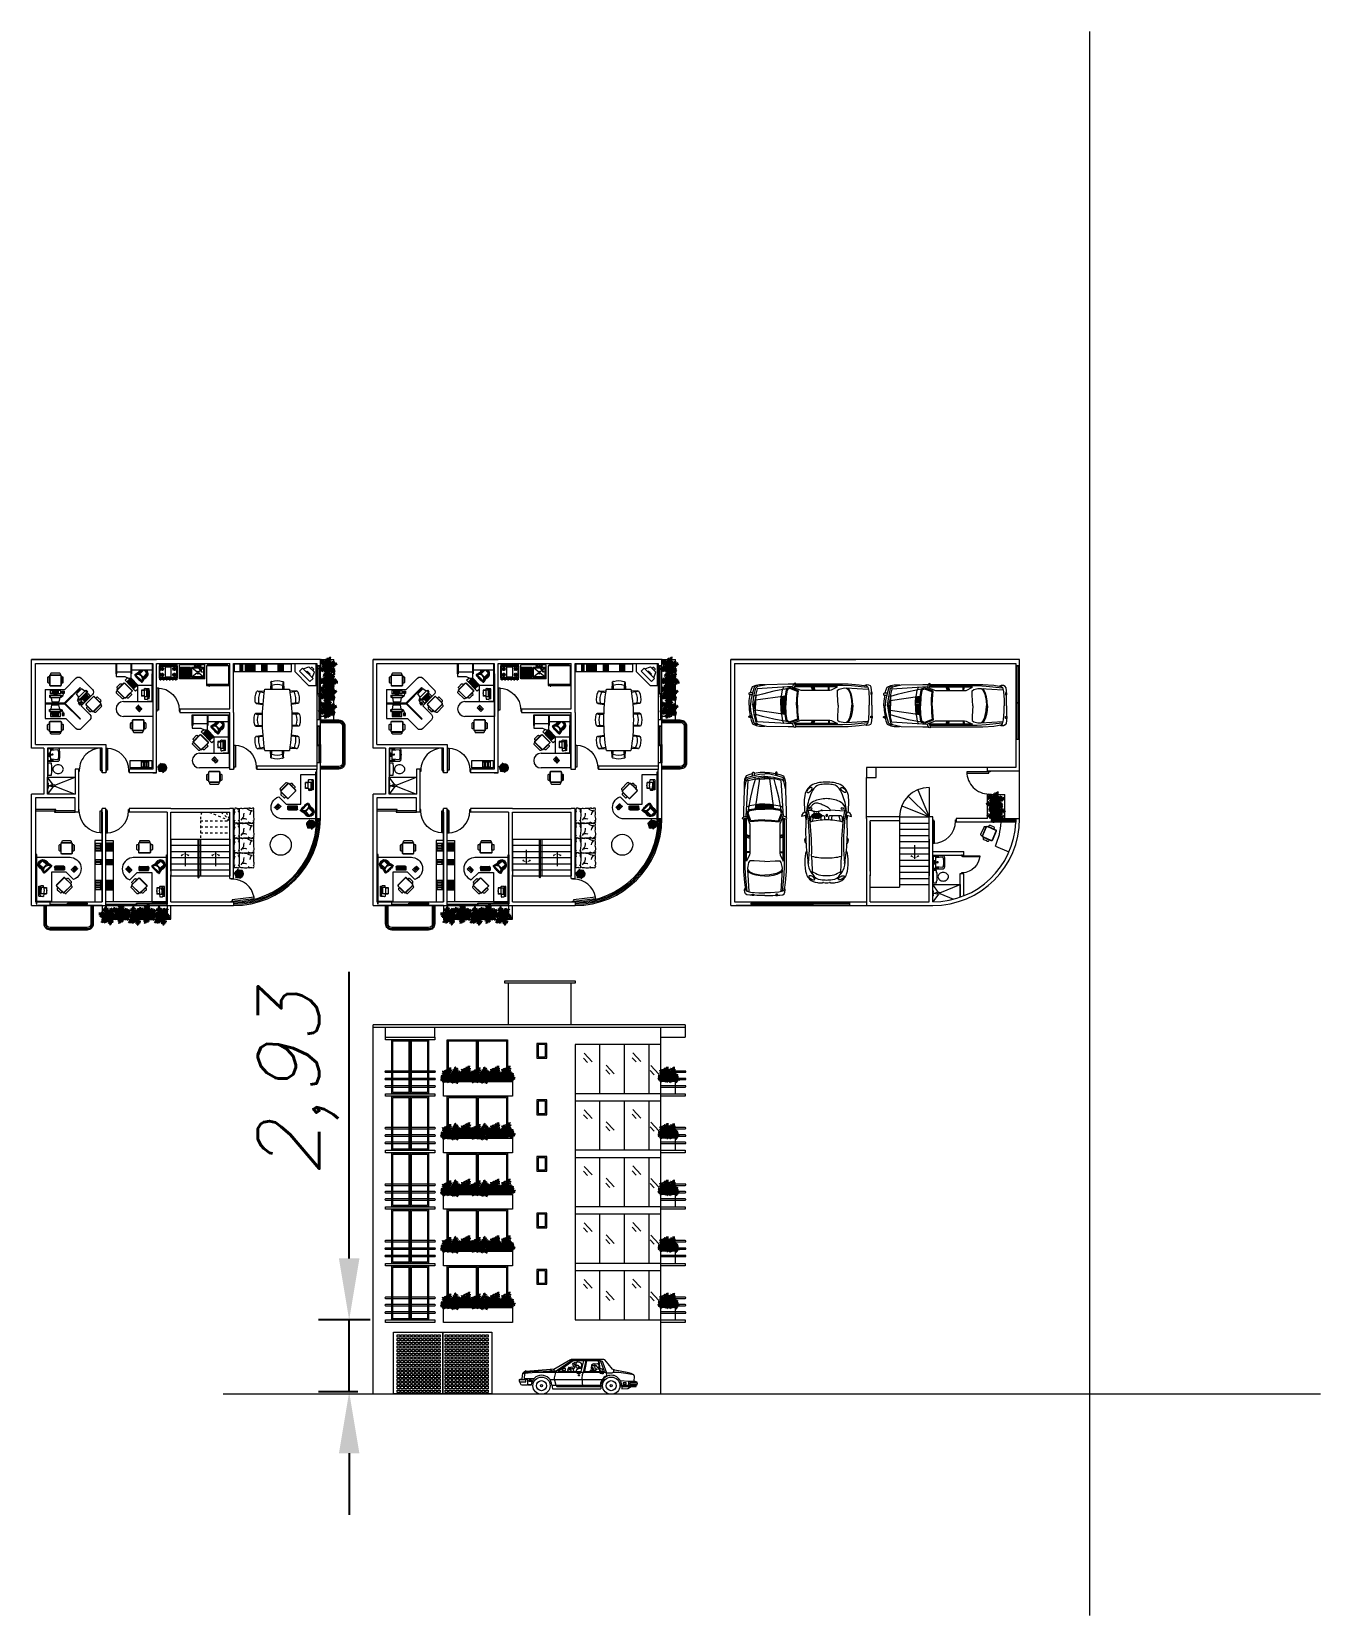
# Model space of a CAD drawing. Header units: millimetres. Extents: x 94 to 362, y 157 to 221.
# Drawn here: x 220.4 to 272.8, y 157 to 221.4 of the extents above; entities that cross this region are included whole.
import ezdxf

# ---------------------------------------------------------------- set-up
doc = ezdxf.new("R2010")
doc.units = ezdxf.units.MM
doc.linetypes.add('HIDDEN', pattern=[9.525, 6.35, -3.175])
doc.layers.get('0').update_dxf_attribs({"lineweight": 9})
doc.layers.get('Defpoints').update_dxf_attribs({"lineweight": 9})
for name, color, linetype, lineweight in [('ARBOL', 3, 'Continuous', 9), ('BARDA PERIMETRAL', 5, 'Continuous', 9), ('eq', 5, 'Continuous', 9), ('puertas y muebles', 6, 'Continuous', 9)]:
    doc.layers.add(name, color=color, linetype=linetype, lineweight=lineweight)
doc.styles.get("Standard").update_dxf_attribs({"font": 'romans.shx', "oblique": 15})
doc.dimstyles.new('ISO-25', dxfattribs={"dimtxt": 2.5, "dimasz": 2.5, "dimexe": 1.25, "dimexo": 0.625, "dimtad": 1, "dimtxsty": 'Standard', "dimcen": 2.5, "dimadec": 0, "dimazin": 0, "dimtfac": 1, "dimtmove": 0, "dimatfit": 3, "dimfxl": 1, "dimarcsym": 0})

msp = doc.modelspace()

# ---------------------------------------------------------------- blocks, each defined once
blk = doc.blocks.new('PLANTA_PLANTA')
at = {"layer": 'ARBOL', "linetype": 'ByBlock'}
for p in [(-0.39, 0.302), (0.072, 0.495), (0.469, 0.191), (-0.454, -0.193), (-0.057, -0.497), (0.405, -0.304)]:
    blk.add_line(p, (0.008, -0.001), dxfattribs=at)
for centre, radius, start, end in [((-0.301, 0.118), 0.115, 88.91977, 152.25413), ((-0.251, -0.039), 0.26, 96.70608, 126.00916), ((-0.247, 0.05), 0.16, 197.23609, 267.3809), ((-0.187, 0.166), 0.268, 217.59323, 261.25861), ((-0.251, 0.015), 0.16, 77.87871, 148.02352), ((-0.223, -0.113), 0.268, 84.001, 127.66637), ((-0.242, 0.307), 0.115, 133.00547, 196.33983), ((-0.078, 0.299), 0.26, 159.25044, 188.55352), ((-0.179, -0.04), 0.16, 77.87871, 148.02352), ((-0.151, -0.168), 0.268, 84.001, 127.66637), ((-0.163, 0.085), 0.16, 197.23609, 267.3809), ((-0.103, 0.201), 0.268, 217.59323, 261.25861), ((-0.188, 0.266), 0.115, 133.00547, 196.33983), ((-0.024, 0.258), 0.26, 159.25044, 188.55352), ((-0.123, -0.095), 0.156, 56.05574, 156.26438), ((-0.097, -0.197), 0.236, 74.29626, 135.81759), ((-0.044, 0.215), 0.236, 209.44201, 270.96334), ((-0.095, 0.124), 0.156, 188.99522, 289.20386), ((-0.076, 0.245), 0.16, 137.23609, 207.3809), ((0.055, 0.251), 0.268, 157.59323, 201.25861), ((-0.003, 0.189), 0.16, 137.23609, 207.3809), ((-0.14, 0.065), 0.156, 356.05574, 96.26438), ((-0.214, -0.008), 0.236, 14.29626, 75.81759), ((0.127, 0.196), 0.268, 157.59323, 201.25861), ((-0.216, 0.053), 0.268, 24.001, 67.66637), ((-0.12, 0.141), 0.16, 17.87871, 88.02352), ((-0.108, 0.231), 0.16, 17.87871, 88.02352), ((-0.204, 0.143), 0.268, 24.001, 67.66637), ((0.064, 0.15), 0.156, 128.99522, 229.20386), ((0.169, 0.151), 0.236, 149.44201, 210.96334), ((-0.044, 0.326), 0.115, 28.91977, 92.25413), ((-0.154, 0.204), 0.26, 36.70608, 66.00916), ((0.167, 0.026), 0.156, 68.99522, 169.20386), ((0.22, -0.065), 0.236, 89.44201, 150.96334), ((0.238, -0.006), 0.268, 97.59323, 141.25861), ((0.167, 0.104), 0.16, 77.23609, 147.3809), ((0.249, 0.084), 0.268, 97.59323, 141.25861), ((0.179, 0.194), 0.16, 77.23609, 147.3809), ((0.112, 0.195), 0.236, 254.29626, 315.81759), ((0.138, 0.093), 0.156, 236.05574, 336.26438), ((0.216, 0.156), 0.26, 99.25044, 128.55352), ((-0.11, 0.187), 0.236, 314.29626, 15.81759), ((0.059, -0.217), 0.236, 29.44201, 90.96334), ((0.141, 0.302), 0.115, 73.00547, 136.33983), ((0.11, -0.125), 0.156, 8.99522, 109.20386), ((-0.009, 0.16), 0.156, 296.05574, 36.26438), ((0.225, 0.224), 0.26, 99.25044, 128.55352), ((0.149, 0.37), 0.115, 73.00547, 136.33983), ((-0.058, 0.22), 0.268, 324.001, 7.66637), ((0.118, -0.203), 0.268, 37.59323, 81.25861), ((0.067, 0.18), 0.16, 317.87871, 28.02352), ((0.178, -0.087), 0.16, 17.23609, 87.3809), ((0.026, 0.255), 0.268, 324.001, 7.66637), ((0.202, -0.168), 0.268, 37.59323, 81.25861), ((0.151, 0.215), 0.16, 317.87871, 28.02352), ((0.262, -0.052), 0.16, 17.23609, 87.3809), ((0.104, 0.241), 0.26, 336.70608, 6.00916), ((0.248, -0.103), 0.26, 39.25044, 68.55352), ((0.265, 0.207), 0.115, 328.91977, 32.25413), ((0.336, 0.035), 0.115, 13.00547, 76.33983), ((0.311, -0.077), 0.26, 39.25044, 68.55352), ((0.399, 0.062), 0.115, 13.00547, 76.33983), ((-0.384, -0.064), 0.115, 193.00547, 256.33983), ((-0.295, 0.075), 0.26, 219.25044, 248.55352), ((-0.233, 0.101), 0.26, 219.25044, 248.55352), ((-0.321, -0.037), 0.115, 193.00547, 256.33983), ((-0.25, -0.209), 0.115, 148.91977, 212.25413), ((-0.089, -0.243), 0.26, 156.70608, 186.00916), ((-0.135, -0.217), 0.16, 137.87871, 208.02352), ((-0.011, -0.257), 0.268, 144.001, 187.66637), ((-0.052, -0.182), 0.16, 137.87871, 208.02352), ((-0.205, 0.063), 0.236, 269.44201, 330.96334), ((-0.152, -0.028), 0.156, 248.99522, 349.20386), ((-0.234, -0.086), 0.268, 277.59323, 321.25861), ((-0.163, -0.196), 0.16, 257.23609, 327.3809), ((0.073, -0.222), 0.268, 144.001, 187.66637), ((-0.222, 0.004), 0.268, 277.59323, 321.25861), ((-0.152, -0.106), 0.16, 257.23609, 327.3809), ((-0.21, -0.226), 0.26, 279.25044, 308.55352), ((-0.134, -0.372), 0.115, 253.00547, 316.33983), ((-0.201, -0.158), 0.26, 279.25044, 308.55352), ((-0.125, -0.304), 0.115, 253.00547, 316.33983), ((0.024, -0.161), 0.156, 116.05574, 216.26438), ((0.125, -0.189), 0.236, 134.29626, 195.81759), ((0.059, -0.328), 0.115, 208.91977, 272.25413), ((0.169, -0.206), 0.26, 216.70608, 246.00916), ((0.123, -0.233), 0.16, 197.87871, 268.02352), ((0.22, -0.145), 0.268, 204.001, 247.66637), ((0.135, -0.143), 0.16, 197.87871, 268.02352), ((0.231, -0.055), 0.268, 204.001, 247.66637), ((0.155, -0.067), 0.156, 176.05574, 276.26438), ((0.229, 0.006), 0.236, 194.29626, 255.81759), ((-0.154, -0.153), 0.236, 329.44201, 30.96334), ((-0.049, -0.152), 0.156, 308.99522, 49.20386), ((-0.112, -0.198), 0.268, 337.59323, 21.25861), ((0.019, -0.191), 0.16, 317.23609, 27.3809), ((0.166, 0.166), 0.268, 264.001, 307.66637), ((0.194, 0.038), 0.16, 257.87871, 328.02352), ((-0.039, -0.253), 0.268, 337.59323, 21.25861), ((0.091, -0.247), 0.16, 317.23609, 27.3809), ((0.238, 0.111), 0.268, 264.001, 307.66637), ((0.266, -0.017), 0.16, 257.87871, 328.02352), ((0.039, -0.26), 0.26, 339.25044, 8.55352), ((0.203, -0.268), 0.115, 313.00547, 16.33983), ((0.266, 0.037), 0.26, 276.70608, 306.00916), ((0.316, -0.12), 0.115, 268.91977, 332.25413), ((0.093, -0.301), 0.26, 339.25044, 8.55352), ((0.258, -0.309), 0.115, 313.00547, 16.33983)]:
    blk.add_arc(centre, radius, start, end, dxfattribs=at)
blk = doc.blocks.new('PUERTA90')
at = {"layer": 'puertas y muebles'}
for points in [[(0.025, -0.025), (-0.025, -0.025), (-0.025, 0), (0.025, 0)], [(0.025, -0.95), (-0.025, -0.95), (-0.025, -0.925), (0.025, -0.925)], [(0.925, -0.925), (0.925, -0.875), (0.025, -0.875), (0.025, -0.925)]]:
    blk.add_lwpolyline(points, close=True, dxfattribs=at)
blk.add_arc((0.025, -0.925), 0.9, 360, 90, dxfattribs=at)
blk = doc.blocks.new('S39')
for points in [[(-0.25, -0.1), (-0.25, -0.05, -0.414214), (-0.2, 0), (0.2, 0, -0.414214), (0.25, -0.05), (0.25, -0.1), (-0.25, -0.1)], [(-0.4, -0.35), (-0.4, -0.25, -0.414214), (-0.35, -0.2), (-0.3, -0.2), (-0.3, -0.5), (-0.35, -0.5, -0.414214), (-0.4, -0.45), (-0.4, -0.35)], [(-0.3, -0.4), (-0.3, -0.15, -0.414214), (-0.25, -0.1), (0.25, -0.1, -0.414214), (0.3, -0.15), (0.3, -0.6, -0.414214), (0.25, -0.65), (-0.25, -0.65, -0.414214), (-0.3, -0.6), (-0.3, -0.4)], [(0.3, -0.35), (0.3, -0.2), (0.35, -0.2, -0.414214), (0.4, -0.25), (0.4, -0.45, -0.414214), (0.35, -0.5), (0.3, -0.5), (0.3, -0.35)]]:
    blk.add_lwpolyline(points, format="xyb")
for points in [[(-0.296, -0.4), (-0.296, -0.15, -0.414214), (-0.25, -0.104), (0.25, -0.104, -0.414214), (0.296, -0.15), (0.296, -0.6, -0.414214), (0.25, -0.646), (-0.25, -0.646, -0.414214), (-0.296, -0.6)], [(-0.287, -0.4), (-0.287, -0.15, -0.414214), (-0.25, -0.113), (0.25, -0.113, -0.414214), (0.287, -0.15), (0.287, -0.6, -0.414214), (0.25, -0.637), (-0.25, -0.637, -0.414214), (-0.287, -0.6)]]:
    blk.add_lwpolyline(points, format="xyb", close=True)
blk = doc.blocks.new('MODULO_CAJON')
at = {"layer": 'puertas y muebles'}
for p, q in [((0.401, -0.239), (0.267, -0.372)), ((0.426, -0.531), (0.267, -0.372)), ((0.486, -0.73), (0.267, -0.372)), ((0.27, -0.863), (0.27, -0.018)), ((0.384, -0.211), (0.27, -0.325)), ((0.448, -0.729), (0.27, -0.437)), ((0.56, -0.398), (0.401, -0.239)), ((0.731, -0.441), (0.401, -0.239)), ((0.757, -0.42), (0.411, -0.208)), ((0.56, -0.398), (0.426, -0.531)), ((0.469, -0.703), (0.426, -0.531)), ((0.731, -0.441), (0.469, -0.703)), ((0.762, -0.455), (0.484, -0.733)), ((0.731, -0.441), (0.56, -0.398)), ((0.604, -0.881), (0.883, -0.61)), ((1.081, -0.34), (1.026, -0.335)), ((1.039, -0.144), (1.036, -0.203)), ((1.081, -0.34), (1.081, -0.198)), ((1.081, -0.34), (1.086, -0.457)), ((1.084, -0.248), (1.084, -0.218)), ((1.086, -0.457), (1.199, -0.457)), ((1.094, -0.197), (1.094, -0.182)), ((1.101, -0.181), (1.101, -0.142)), ((1.101, -0.196), (1.101, -0.181)), ((1.101, -0.343), (1.101, -0.457)), ((1.111, -0.195), (1.111, -0.18)), ((1.119, -0.192), (1.119, -0.18)), ((1.229, -0.457), (1.341, -0.457)), ((1.309, -0.189), (1.309, -0.177)), ((1.316, -0.192), (1.316, -0.177)), ((1.326, -0.178), (1.326, -0.141)), ((1.326, -0.193), (1.326, -0.178)), ((1.326, -0.343), (1.326, -0.457)), ((1.334, -0.193), (1.334, -0.178)), ((1.346, -0.34), (1.341, -0.457)), ((1.344, -0.244), (1.344, -0.214)), ((1.346, -0.34), (1.346, -0.194)), ((1.346, -0.34), (1.451, -0.335)), ((1.439, -0.144), (1.441, -0.203)), ((1.748, -0.547), (1.755, -0.554)), ((1.79, -0.589), (1.849, -0.648)), ((1.815, -0.494), (1.808, -0.487)), ((1.909, -0.588), (1.85, -0.529)), ((0.641, -0.906), (0.879, -0.668)), ((0.642, -0.954), (0.724, -1.028)), ((0.649, -0.947), (0.841, -0.755)), ((0.649, -0.95), (0.656, -0.956)), ((0.659, -0.956), (0.851, -0.765)), ((0.668, -0.947), (0.659, -0.938)), ((0.667, -0.962), (0.857, -0.771)), ((0.667, -0.965), (0.674, -0.971)), ((0.681, -0.934), (0.672, -0.925)), ((0.677, -0.971), (0.867, -0.781)), ((0.68, -0.974), (0.87, -0.784)), ((0.689, -0.958), (0.68, -0.949)), ((0.681, -0.977), (0.688, -0.983)), ((0.694, -0.921), (0.685, -0.912)), ((0.69, -0.983), (0.863, -0.81)), ((0.702, -0.945), (0.693, -0.936)), ((0.694, -0.986), (0.867, -0.813)), ((0.694, -0.989), (0.701, -0.995)), ((0.705, -0.968), (0.696, -0.959)), ((0.707, -0.908), (0.697, -0.899)), ((0.71, -0.989), (0.701, -0.98)), ((0.704, -0.995), (0.893, -0.807)), ((0.715, -0.933), (0.705, -0.923)), ((0.708, -0.999), (0.896, -0.81)), ((0.708, -1.001), (0.715, -1.008)), ((0.718, -0.955), (0.709, -0.946)), ((0.72, -0.896), (0.71, -0.886)), ((0.723, -0.976), (0.714, -0.967)), ((0.717, -1.008), (0.905, -0.819)), ((0.727, -0.92), (0.718, -0.911)), ((0.721, -1.011), (0.909, -0.823)), ((0.731, -0.943), (0.721, -0.933)), ((0.721, -1.013), (0.728, -1.02)), ((0.732, -0.883), (0.723, -0.874)), ((0.736, -0.963), (0.727, -0.954)), ((0.736, -0.989), (0.727, -0.98)), ((0.731, -1.02), (0.918, -0.832)), ((0.74, -0.907), (0.731, -0.898)), ((0.741, -1.01), (0.732, -1)), ((0.743, -0.93), (0.734, -0.92)), ((0.745, -0.87), (0.736, -0.861)), ((0.749, -0.95), (0.739, -0.941)), ((0.749, -0.976), (0.739, -0.967)), ((0.753, -0.894), (0.744, -0.885)), ((0.754, -0.997), (0.745, -0.987)), ((0.747, -1.028), (1, -0.775)), ((0.756, -0.917), (0.747, -0.908)), ((0.758, -0.857), (0.748, -0.848)), ((0.761, -0.938), (0.752, -0.928)), ((0.762, -0.963), (0.752, -0.954)), ((0.766, -0.882), (0.756, -0.872)), ((0.767, -0.984), (0.757, -0.975)), ((0.769, -0.904), (0.76, -0.895)), ((0.771, -0.845), (0.761, -0.835)), ((0.774, -0.925), (0.765, -0.916)), ((0.774, -0.951), (0.765, -0.941)), ((0.779, -0.869), (0.769, -0.86)), ((0.782, -0.891), (0.772, -0.882)), ((0.783, -0.832), (0.774, -0.823)), ((0.787, -0.912), (0.778, -0.903)), ((0.787, -0.938), (0.778, -0.928)), ((0.791, -0.856), (0.782, -0.847)), ((0.795, -0.879), (0.785, -0.869)), ((0.796, -0.819), (0.787, -0.81)), ((0.8, -0.899), (0.79, -0.89)), ((0.8, -0.925), (0.791, -0.916)), ((0.804, -0.843), (0.795, -0.834)), ((0.807, -0.866), (0.798, -0.857)), ((0.809, -0.806), (0.8, -0.797)), ((0.813, -0.887), (0.803, -0.877)), ((0.813, -0.912), (0.803, -0.903)), ((0.817, -0.831), (0.808, -0.821)), ((0.82, -0.853), (0.811, -0.844)), ((0.822, -0.794), (0.812, -0.784)), ((0.825, -0.874), (0.816, -0.864)), ((0.825, -0.899), (0.816, -0.89)), ((0.83, -0.818), (0.82, -0.808)), ((0.833, -0.84), (0.824, -0.831)), ((0.834, -0.781), (0.825, -0.771)), ((0.838, -0.861), (0.829, -0.852)), ((0.838, -0.887), (0.829, -0.877)), ((0.842, -0.805), (0.833, -0.796)), ((0.846, -0.828), (0.836, -0.818)), ((0.851, -0.848), (0.842, -0.839)), ((0.851, -0.874), (0.842, -0.865)), ((0.851, -0.762), (0.844, -0.755)), ((0.855, -0.792), (0.846, -0.783)), ((0.857, -0.816), (0.847, -0.807)), ((0.851, -0.746), (0.88, -0.717)), ((0.857, -0.755), (0.851, -0.749)), ((0.864, -0.835), (0.854, -0.826)), ((0.864, -0.861), (0.854, -0.852)), ((0.869, -0.882), (0.859, -0.873)), ((0.86, -0.755), (0.889, -0.726)), ((0.869, -0.746), (0.86, -0.737)), ((0.867, -0.778), (0.86, -0.771)), ((0.876, -0.823), (0.863, -0.81)), ((0.867, -0.762), (0.896, -0.733)), ((0.873, -0.771), (0.867, -0.765)), ((0.877, -0.848), (0.867, -0.839)), ((0.88, -0.736), (0.87, -0.726)), ((0.882, -0.869), (0.872, -0.86)), ((0.893, -0.804), (0.873, -0.784)), ((0.876, -0.771), (0.905, -0.742)), ((0.885, -0.762), (0.876, -0.753)), ((0.88, -0.775), (0.909, -0.746)), ((0.886, -0.784), (0.88, -0.778)), ((0.889, -0.724), (0.882, -0.717)), ((0.894, -0.856), (0.885, -0.847)), ((0.896, -0.752), (0.886, -0.742)), ((0.889, -0.784), (0.918, -0.755)), ((0.898, -0.775), (0.889, -0.766)), ((0.905, -0.74), (0.898, -0.733)), ((0.907, -0.844), (0.898, -0.834)), ((0.909, -0.765), (0.899, -0.755)), ((0.905, -0.817), (0.899, -0.81)), ((0.905, -0.724), (0.934, -0.694)), ((0.912, -0.733), (0.905, -0.726)), ((0.92, -0.727), (0.911, -0.718)), ((0.918, -0.753), (0.911, -0.746)), ((0.918, -0.83), (0.912, -0.823)), ((0.914, -0.733), (0.943, -0.704)), ((0.916, -0.79), (0.924, -0.782)), ((0.923, -0.8), (0.916, -0.793)), ((0.918, -0.737), (0.947, -0.708)), ((0.927, -0.72), (0.918, -0.711)), ((0.925, -0.746), (0.918, -0.739)), ((0.918, -0.814), (0.947, -0.785)), ((0.925, -0.823), (0.918, -0.816)), ((0.933, -0.74), (0.924, -0.731)), ((0.935, -0.713), (0.925, -0.703)), ((0.925, -0.8), (0.933, -0.792)), ((0.927, -0.67), (1, -0.751)), ((0.927, -0.746), (0.948, -0.726)), ((0.933, -0.789), (0.927, -0.782)), ((0.928, -0.823), (0.957, -0.794)), ((0.937, -0.814), (0.928, -0.804)), ((0.94, -0.733), (0.931, -0.724)), ((0.931, -0.75), (0.951, -0.729)), ((0.938, -0.759), (0.931, -0.752)), ((0.937, -0.694), (0.943, -0.702)), ((0.946, -0.753), (0.937, -0.744)), ((0.96, -0.739), (0.938, -0.716)), ((0.947, -0.803), (0.938, -0.794)), ((0.94, -0.759), (0.968, -0.731)), ((0.944, -0.762), (0.971, -0.735)), ((0.953, -0.746), (0.944, -0.736)), ((0.95, -0.772), (0.944, -0.765)), ((0.949, -0.708), (0.968, -0.729)), ((0.959, -0.766), (0.95, -0.757)), ((0.957, -0.791), (0.95, -0.785)), ((0.953, -0.772), (0.973, -0.752)), ((0.966, -0.759), (0.957, -0.749)), ((0.957, -0.775), (0.977, -0.755)), ((0.963, -0.785), (0.957, -0.778)), ((0.972, -0.779), (0.963, -0.769)), ((0.986, -0.764), (0.964, -0.742)), ((0.966, -0.785), (0.992, -0.759)), ((0.979, -0.772), (0.97, -0.762)), ((0.974, -0.735), (0.992, -0.756))]:
    blk.add_line(p, q, dxfattribs=at)
for points in [[(0, 0), (0.425, 0), (0.425, -0.018), (0, -0.018)], [(0, -1.492), (0, 0), (0.018, 0), (0.018, -1.492)], [(0.425, 0.002), (1.557, 0.002), (1.557, -0.024), (0.425, -0.024)], [(1.539, -0.234), (1.539, 0.003), (1.557, 0.003), (1.557, -0.234)], [(0, -0.863), (0.425, -0.863), (0.425, -0.881), (0, -0.881)], [(0.341, -1.474), (0.341, -0.881), (0.359, -0.881), (0.359, -1.474)], [(0, -1.474), (0.425, -1.474), (0.425, -1.492), (0, -1.492)]]:
    blk.add_lwpolyline(points, close=True, dxfattribs=at)
for points in [[(1.557, -1.196), (1.557, 0.001), (2.157, 0.001), (2.157, -1.196)], [(1.046, -0.61), (1.133, -0.699), (0.689, -1.131), (0.589, -1.027)], [(1.557, -0.61), (0.883, -0.61), (0.883, -0.024), (1.557, -0.024)], [(1.9, -0.494), (1.755, -0.639)], [(1.849, -0.648), (1.909, -0.588)], [(0.425, -1.492), (0.531, -1.492), (0.531, -1.145), (0.604, -0.995), (0.604, -0.881), (0.425, -0.881)]]:
    blk.add_lwpolyline(points, dxfattribs=at)
for points in [[(1.861, -0.455), (1.854, -0.448, 0.414214), (1.847, -0.448), (1.709, -0.586, 0.414214), (1.709, -0.593), (1.716, -0.6)], [(1.744, -0.628), (1.808, -0.692, 0.414214), (1.815, -0.692), (1.953, -0.554, 0.414214), (1.953, -0.547), (1.889, -0.483)]]:
    blk.add_lwpolyline(points, format="xyb", dxfattribs=at)
blk.add_lwpolyline([(1.716, -0.6), (1.744, -0.628, 0.414214), (1.751, -0.628), (1.889, -0.49, 0.414214), (1.889, -0.483), (1.861, -0.455, 0.414214), (1.854, -0.455), (1.716, -0.593, 0.414214)], format="xyb", close=True, dxfattribs=at)
for centre, radius in [((1.815, -0.6), 0.005), ((1.826, -0.589), 0.005), ((1.826, -0.611), 0.005), ((1.836, -0.579), 0.005), ((1.836, -0.6), 0.005), ((1.836, -0.621), 0.005), ((1.847, -0.589), 0.005), ((1.847, -0.611), 0.005), ((1.847, -0.632), 0.005), ((1.85, -0.565), 0.005), ((1.858, -0.6), 0.005), ((1.858, -0.621), 0.005), ((1.861, -0.554), 0.005), ((1.861, -0.575), 0.005), ((1.868, -0.611), 0.005), ((1.872, -0.565), 0.005), ((1.872, -0.586), 0.005), ((1.882, -0.575), 0.005), ((1.882, -0.597), 0.005), ((1.893, -0.586), 0.005), ((0.69, -0.884), 0.0022), ((0.697, -0.877), 0.0022), ((0.704, -0.87), 0.0022), ((0.711, -0.863), 0.0022), ((0.717, -0.857), 0.0022), ((0.724, -0.85), 0.0022), ((0.731, -0.843), 0.0022), ((0.903, -0.701), 0.0022), ((0.91, -0.695), 0.0022), ((0.917, -0.688), 0.0022)]:
    blk.add_circle(centre, radius, dxfattribs=at)
for centre, radius, start, end in [((0.42, -0.391), 0.2, 17.82668, 138.50921), ((0.42, -0.391), 0.2, 221.49079, 252.08276), ((0.4, -0.227), 0.0225, 58.48127, 134.95472), ((0.746, -0.44), 0.0225, 314.95472, 58.48127), ((1.239, -1.848), 1.658, 82.80817, 97.19183), ((1.239, -5.094), 4.953, 87.68585, 92.31415), ((1.214, 0.532), 0.883, 261.36794, 278.63206), ((1.239, -1.848), 1.608, 86.25533, 95.53251), ((1.239, -1.848), 1.673, 94.11393, 94.97297), ((1.239, -1.848), 1.66, 94.14496, 94.40451), ((1.214, -0.45), 0.0166, 203.49127, 336.50873), ((1.239, -1.848), 1.673, 86.74418, 87.60157), ((1.239, -1.848), 1.66, 87.32441, 87.5835), ((0.468, -0.717), 0.0225, 211.42817, 314.95472), ((0.664, -0.929), 0.033, 135, 228.09408), ((0.651, -0.949), 0.00187, 135, 228.09408), ((0.658, -0.955), 0.00187, 228.09408, 315), ((0.668, -0.963), 0.00187, 135, 228.09408), ((0.675, -0.97), 0.00187, 228.09408, 315), ((0.682, -0.975), 0.00187, 135, 228.09408), ((0.689, -0.982), 0.00187, 228.09408, 315), ((0.695, -0.988), 0.00187, 135, 228.09408), ((0.702, -0.994), 0.00187, 228.09408, 315), ((0.709, -1), 0.00187, 135, 228.09408), ((0.716, -1.006), 0.00187, 228.09408, 315), ((0.723, -1.012), 0.00187, 135, 228.09408), ((0.736, -1.016), 0.0165, 225, 315), ((0.73, -1.018), 0.00187, 228.09408, 315), ((0.843, -0.757), 0.00187, 45, 135), ((0.852, -0.747), 0.00187, 135, 225), ((0.849, -0.763), 0.00187, 315, 45), ((0.859, -0.754), 0.00187, 225, 315), ((0.859, -0.773), 0.00187, 45, 135), ((0.868, -0.763), 0.00187, 135, 225), ((0.865, -0.779), 0.00187, 315, 45), ((0.872, -0.786), 0.00187, 45, 135), ((0.875, -0.77), 0.00187, 225, 315), ((0.902, -0.692), 0.033, 41.90594, 135), ((0.881, -0.776), 0.00187, 135, 225), ((0.881, -0.718), 0.00187, 45, 135), ((0.888, -0.783), 0.00187, 225, 315), ((0.888, -0.725), 0.00187, 315, 45), ((0.891, -0.805), 0.00187, 315, 45), ((0.897, -0.734), 0.00187, 45, 135), ((0.897, -0.811), 0.00187, 45, 135), ((0.906, -0.725), 0.00187, 135, 225), ((0.904, -0.741), 0.00187, 315, 45), ((0.904, -0.818), 0.00187, 315, 45), ((0.91, -0.747), 0.00187, 45, 135), ((0.91, -0.824), 0.00187, 45, 135), ((0.913, -0.732), 0.00187, 225, 315), ((0.917, -0.792), 0.00187, 135, 225), ((0.919, -0.738), 0.00187, 135, 225), ((0.917, -0.754), 0.00187, 315, 45), ((0.92, -0.815), 0.00187, 135, 225), ((0.917, -0.831), 0.00187, 315, 45), ((0.924, -0.798), 0.00187, 225, 315), ((0.925, -0.784), 0.00187, 45, 135), ((0.926, -0.745), 0.00187, 225, 315), ((0.926, -0.822), 0.00187, 225, 315), ((0.932, -0.751), 0.00187, 135, 225), ((0.932, -0.79), 0.00187, 315, 45), ((0.936, -0.696), 0.00187, 41.90594, 135), ((0.939, -0.758), 0.00187, 225, 315), ((0.942, -0.703), 0.00187, 315, 41.90594), ((0.945, -0.764), 0.00187, 135, 225), ((0.948, -0.709), 0.00187, 41.90594, 135), ((0.949, -0.786), 0.00187, 45, 135), ((0.952, -0.77), 0.00187, 225, 315), ((0.958, -0.777), 0.00187, 135, 225), ((0.955, -0.793), 0.00187, 315, 45), ((0.965, -0.783), 0.00187, 225, 315), ((0.966, -0.73), 0.00187, 315, 41.90594), ((0.972, -0.737), 0.00187, 41.90594, 135), ((0.991, -0.757), 0.00187, 315, 41.90594), ((0.988, -0.763), 0.0165, 315, 45), ((1.857, -1.196), 0.3, 180, 0)]:
    blk.add_arc(centre, radius, start, end, dxfattribs=at)
for centre, major_axis, ratio, start_param, end_param in [((0.653, -0.626), (-0.13, 0.164), 0.944097, -1.254746, 1.312394), ((0.623, -0.594), (-0.137, -0.136), 0.086668, 6.241492, 9.4576)]:
    blk.add_ellipse(centre, major_axis=major_axis, ratio=ratio, start_param=start_param, end_param=end_param, dxfattribs=at)
for points in [[(1.026, -0.335), (1.016, -0.306), (1.026, -0.265), (1.024, -0.235), (1.031, -0.203)], [(1.451, -0.335), (1.461, -0.306), (1.451, -0.265), (1.454, -0.235), (1.446, -0.203)]]:
    blk.add_spline(points, degree=3, dxfattribs=at)
at = {"layer": 'puertas y muebles', "xscale": 0.7999999999999582, "yscale": 0.7999999999999582, "zscale": 0.7999999999999582, "rotation": 225.0000000000057}
blk.add_blockref('S39', (1.32, -1.36), dxfattribs=at)
blk = doc.blocks.new('PC')
at = {"layer": 'puertas y muebles'}
for p, q in [((-0.525, 0.316), (-0.513, 0.32)), ((-0.525, 0.116), (-0.525, 0.316)), ((-0.513, 0.111), (-0.525, 0.116)), ((-0.331, 0.41), (-0.513, 0.378)), ((-0.513, 0.054), (-0.513, 0.378)), ((-0.331, 0.021), (-0.513, 0.054)), ((-0.331, -0.018), (-0.331, 0.449)), ((-0.214, 0.449), (-0.331, 0.449)), ((-0.214, 0.488), (-0.315, 0.488)), ((-0.315, 0.449), (-0.315, 0.488)), ((-0.236, 0.449), (-0.236, 0.488)), ((-0.23, -0.018), (-0.23, 0.449)), ((-0.214, -0.056), (-0.214, 0.488)), ((-0.114, 0.043), (-0.114, 0.376)), ((-0.08, 0.06), (-0.08, 0.351)), ((-0.05, 0.048), (-0.05, 0.375)), ((-0.214, -0.018), (-0.331, -0.018)), ((-0.315, -0.056), (-0.315, -0.018)), ((-0.214, -0.056), (-0.315, -0.056)), ((-0.236, -0.056), (-0.236, -0.018))]:
    blk.add_line(p, q, dxfattribs=at)
blk.add_lwpolyline([(-0.121, 0.566), (-0.138, 0.57), (-0.162, 0.57), (-0.194, 0.566), (-0.223, 0.546), (-0.276, 0.536), (-0.282, 0.517), (-0.296, 0.488)], dxfattribs=at)
for points in [[(0, 0.445), (-0.155, 0.445), (-0.155, 0), (0, 0)], [(-0.15, 0.523), (-0.036, 0.523), (-0.036, 0.612), (-0.15, 0.612)]]:
    blk.add_lwpolyline(points, close=True, dxfattribs=at)
for centre, radius, start, end in [((-1.235, 0.216), 1.036, 350.06052, 9.93948), ((-0.111, 0.567), 0.00929, 113.29997, 256.59583), ((-0.093, 0.542), 0.0395, 76.77696, 123.65142), ((-0.118, 0.472), 0.0857, 71.07626, 86.91202), ((-0.088, 0.567), 0.0226, 148.91778, 207.51041), ((-0.087, 0.567), 0.0142, 255.92019, 78.58212)]:
    blk.add_arc(centre, radius, start, end, dxfattribs=at)
blk = doc.blocks.new('MODULO_3PERS')
at = {"layer": 'puertas y muebles'}
for p, q in [((-0.651, 1.025), (-1.11, 0.566)), ((-0.605, 0.647), (-0.626, 0.626)), ((-0.605, 0.647), (0.027, 0.015)), ((0.021, 0.566), (-0.438, 1.025)), ((-1.11, 0.354), (-0.651, -0.106)), ((-0.626, 0.626), (0, 0)), ((0, 0), (-0.626, -0.626)), ((0.821, 0.566), (0.021, 0.566)), ((0.821, 0.015), (0.027, 0.015)), ((0.821, 0.566), (0.821, -0.616)), ((-1.004, -0.46), (-0.651, -0.106)), ((-0.605, -0.647), (-0.626, -0.626)), ((0.027, -0.015), (-0.605, -0.647)), ((-0.029, -0.616), (-0.438, -1.025)), ((0.821, -0.616), (-0.029, -0.616)), ((0.821, -0.015), (0.027, -0.015)), ((-0.651, -1.025), (-1.004, -0.672))]:
    blk.add_line(p, q, dxfattribs=at)
for centre, start, end in [((-0.544, 0.919), 45, 135), ((-1.004, 0.46), 135, 225), ((-0.898, -0.566), 135, 225), ((-0.544, -0.919), 225, 315)]:
    blk.add_arc(centre, 0.15, start, end, dxfattribs=at)
for name, p, xscale, yscale, zscale, rotation in [('PC', (-1.019, 0.296), 0.9000000000000233, 0.9000000000000233, 0.9000000000000233, 225), ('S39', (-1.36, -0.241), 0.7999999999999582, 0.7999999999999582, 0.7999999999999582, 134.9999999999943), ('PC', (0.595, 0.529), 0.8999999999999773, 0.8999999999999773, 0.8999999999999773, 90), ('PC', (0.595, -0.529), -0.8999999999999773, 0.8999999999999773, 0.9, 90), ('S39', (0.398, -1.25), -0.7999999999999545, 0.7999999999999545, 0.8, 180)]:
    blk.add_blockref(name, p, dxfattribs=dict(at, xscale=xscale, yscale=yscale, zscale=zscale, rotation=rotation))
at = {"layer": 'puertas y muebles', "xscale": 0.7999999999999545, "yscale": 0.7999999999999545, "zscale": 0.7999999999999545}
blk.add_blockref('S39', (0.398, 1.232), dxfattribs=at)
blk = doc.blocks.new('LAVABO')
at = {"layer": 'puertas y muebles'}
for p, q in [((-0.237, 0.264), (0.178, 0.264)), ((-0.202, 0.2), (0.059, 0.174)), ((-0.016, 0.242), (-0.016, 0.203)), ((-0.007, 0.193), (0.044, 0.189)), ((0.16, 0.252), (-0.006, 0.252)), ((0.136, 0.009), (0.036, 0.005)), ((0.136, 0.009), (0.036, 0.005)), ((0.136, 0.009), (0.036, 0.005)), ((0.054, 0.179), (0.054, 0.176)), ((0.18, -0.233), (0.18, 0.232)), ((0.188, 0.254), (0.188, -0.255)), ((0.178, -0.265), (-0.237, -0.265)), ((0.059, -0.175), (-0.202, -0.201)), ((-0.016, -0.204), (-0.016, -0.243)), ((0.044, -0.19), (-0.007, -0.194)), ((-0.006, -0.253), (0.16, -0.253)), ((0.136, -0.011), (0.036, -0.007)), ((0.136, -0.011), (0.036, -0.007)), ((0.136, -0.011), (0.036, -0.007)), ((0.054, -0.177), (0.054, -0.18))]:
    blk.add_line(p, q, dxfattribs=at)
blk.add_circle((0.136, -0.051), 0.02, dxfattribs=at)
for centre, radius, start, end in [((0.036, -0.001), 0.015, 25.71364, 331.50837), ((0.036, -0.001), 0.015, 28.49163, 334.28636), ((0.036, -0.001), 0.006, 88.79099, 269.52422), ((0.036, -0.001), 0.006, 90.47578, 271.20901), ((0.036, -0.001), 0.006, 90.47578, 271.20901), ((0.036, -0.001), 0.006, 88.79099, 269.52422), ((0.136, -0.001), 0.01, 265.66439, 90.38586), ((0.136, -0.001), 0.01, 269.61414, 94.33561)]:
    blk.add_arc(centre, radius, start, end, dxfattribs=at)
for centre, major_axis, start_param, end_param in [((2.165, -0.044), (-1.731, 1.731), 0.670167, 0.767701), ((-0.237, 0.234), (-0.0212, 0.0212), -0.785398, 0.670167), ((0.952, -0.012), (0.842, 0.842), 2.191775, 2.346653), ((-0.204, 0.18), (0.0141, 0.0141), 0.688167, 2.191775), ((0, 0), (-0.0144, 0.0144), 3.926991, 10.210176), ((-0.006, 0.242), (0.00707, 0.00707), 0.785398, 2.356194), ((-0.006, 0.203), (-0.00707, 0.00707), 0.785398, 2.264146), ((0.044, 0.179), (-0.00707, 0.00707), 3.926991, 5.405738), ((0.058, 0.154), (0.0141, 0.0141), 5.535272, 6.971352), ((0.066, 0.259), (-0.00354, 0.00354), 4.014577, 5.497787), ((-1.839, 0.092), (1.356, 1.356), 5.530746, 5.585373), ((-2.274, 0.067), (-1.664, 1.664), 3.898359, 3.964476), ((0.136, 0.049), (-0.0104, 0.0104), 3.926991, 10.210176), ((0.136, -0.001), (-0.0104, 0.0104), 3.926991, 10.210176), ((0.16, 0.232), (0.0141, 0.0141), 5.497787, 7.068583), ((0.178, 0.254), (-0.00707, 0.00707), 3.926991, 5.497787), ((0.178, 0.254), (0.00707, 0.00707), 5.497787, 7.068583), ((2.165, 0.043), (1.731, 1.731), 2.373891, 2.471425), ((-0.237, -0.235), (-0.0212, 0.0212), 0.900629, 2.356194), ((0.952, 0.011), (-0.842, 0.842), 0.79494, 0.949818), ((-0.204, -0.181), (0.0141, 0.0141), 2.520614, 4.024222), ((-0.006, -0.204), (0.00707, 0.00707), 0.877447, 2.356194), ((-0.006, -0.243), (0.00707, 0.00707), 2.356194, 3.926991), ((0.044, -0.18), (-0.00707, 0.00707), 2.448243, 3.926991), ((0.058, -0.155), (0.0141, 0.0141), 4.024222, 5.460302), ((0.066, -0.26), (0.00354, 0.00354), 3.926991, 5.410201), ((-1.839, -0.093), (-1.356, 1.356), 3.839405, 3.894032), ((-2.274, -0.068), (1.664, 1.664), 5.460302, 5.526419), ((0.136, -0.051), (-0.0104, 0.0104), 3.926991, 10.210176), ((0.16, -0.233), (-0.0141, 0.0141), 2.356194, 3.926991), ((0.178, -0.255), (0.00707, 0.00707), 3.926991, 5.497787), ((0.178, -0.255), (0.00707, 0.00707), 3.926991, 5.497787)]:
    blk.add_ellipse(centre, major_axis=major_axis, ratio=1, start_param=start_param, end_param=end_param, dxfattribs=at)
blk = doc.blocks.new('MODULO_ESQUINERO')
at = {"layer": 'puertas y muebles'}
for p, q in [((0.322, -0.595), (0.111, -0.249)), ((0.258, -0.078), (0.114, -0.221)), ((0.275, -0.105), (0.141, -0.238)), ((0.36, -0.597), (0.141, -0.238)), ((0.3, -0.398), (0.141, -0.238)), ((0.434, -0.264), (0.275, -0.105)), ((0.605, -0.308), (0.275, -0.105)), ((0.631, -0.287), (0.285, -0.075)), ((0.434, -0.264), (0.3, -0.398)), ((0.343, -0.569), (0.3, -0.398)), ((0.605, -0.308), (0.343, -0.569)), ((0.635, -0.322), (0.357, -0.599)), ((0.605, -0.308), (0.434, -0.264)), ((1.223, -0.288), (1.168, -0.283)), ((1.181, -0.092), (1.178, -0.15)), ((1.223, -0.288), (1.223, -0.145)), ((1.223, -0.288), (1.228, -0.404)), ((1.226, -0.195), (1.226, -0.165)), ((1.228, -0.404), (1.341, -0.404)), ((1.236, -0.144), (1.236, -0.129)), ((1.243, -0.128), (1.243, -0.09)), ((1.243, -0.143), (1.243, -0.128)), ((1.243, -0.291), (1.243, -0.404)), ((1.253, -0.143), (1.253, -0.128)), ((1.261, -0.14), (1.261, -0.127)), ((1.371, -0.404), (1.483, -0.404)), ((1.451, -0.137), (1.451, -0.124)), ((1.458, -0.14), (1.458, -0.125)), ((1.468, -0.125), (1.468, -0.088)), ((1.468, -0.14), (1.468, -0.125)), ((1.468, -0.291), (1.468, -0.404)), ((1.476, -0.14), (1.476, -0.125)), ((1.488, -0.288), (1.483, -0.404)), ((1.486, -0.191), (1.486, -0.161)), ((1.488, -0.288), (1.488, -0.141)), ((1.488, -0.288), (1.593, -0.283)), ((1.581, -0.092), (1.583, -0.15)), ((0.364, -1.098), (0.364, -0.761)), ((0.399, -0.728), (0.509, -0.734)), ((0.399, -0.836), (0.399, -0.795)), ((0.413, -0.808), (0.399, -0.808)), ((0.413, -0.823), (0.399, -0.823)), ((0.399, -1.12), (0.399, -0.849)), ((0.413, -0.872), (0.399, -0.872)), ((0.413, -0.89), (0.399, -0.89)), ((0.413, -0.908), (0.399, -0.908)), ((0.413, -0.926), (0.399, -0.926)), ((0.413, -0.944), (0.399, -0.944)), ((0.413, -0.962), (0.399, -0.962)), ((0.413, -0.98), (0.399, -0.98)), ((0.413, -0.998), (0.399, -0.998)), ((0.413, -1.016), (0.399, -1.016)), ((0.413, -1.034), (0.399, -1.034)), ((0.413, -1.053), (0.399, -1.053)), ((0.413, -1.071), (0.399, -1.071)), ((0.413, -1.089), (0.399, -1.089)), ((0.413, -1.107), (0.399, -1.107)), ((0.399, -1.131), (0.509, -1.125)), ((0.411, -0.793), (0.401, -0.793)), ((0.411, -0.838), (0.401, -0.838)), ((0.411, -0.847), (0.401, -0.847)), ((0.401, -1.122), (0.411, -1.122)), ((0.413, -0.836), (0.413, -0.795)), ((0.413, -1.12), (0.413, -0.849)), ((0.422, -0.782), (0.422, -0.74)), ((0.435, -0.753), (0.422, -0.753)), ((0.435, -0.763), (0.422, -0.763)), ((0.435, -0.773), (0.422, -0.773)), ((0.422, -0.836), (0.422, -0.795)), ((0.435, -0.808), (0.422, -0.808)), ((0.435, -0.823), (0.422, -0.823)), ((0.422, -1.119), (0.422, -0.849)), ((0.435, -0.865), (0.422, -0.865)), ((0.435, -0.883), (0.422, -0.883)), ((0.435, -0.902), (0.422, -0.902)), ((0.435, -0.92), (0.422, -0.92)), ((0.435, -0.938), (0.422, -0.938)), ((0.435, -0.956), (0.422, -0.956)), ((0.435, -0.974), (0.422, -0.974)), ((0.435, -0.992), (0.422, -0.992)), ((0.435, -1.01), (0.422, -1.01)), ((0.435, -1.028), (0.422, -1.028)), ((0.435, -1.046), (0.422, -1.046)), ((0.435, -1.064), (0.422, -1.064)), ((0.435, -1.082), (0.422, -1.082)), ((0.435, -1.1), (0.422, -1.1)), ((0.424, -0.738), (0.434, -0.739)), ((0.433, -0.784), (0.424, -0.784)), ((0.433, -0.793), (0.424, -0.793)), ((0.433, -0.838), (0.424, -0.838)), ((0.433, -0.847), (0.424, -0.847)), ((0.424, -1.12), (0.434, -1.12)), ((0.435, -0.782), (0.435, -0.741)), ((0.435, -0.836), (0.435, -0.795)), ((0.435, -1.118), (0.435, -0.849)), ((0.44, -0.782), (0.44, -0.741)), ((0.472, -0.753), (0.44, -0.753)), ((0.454, -0.763), (0.44, -0.763)), ((0.454, -0.773), (0.44, -0.773)), ((0.44, -0.836), (0.44, -0.795)), ((0.454, -0.808), (0.44, -0.808)), ((0.454, -0.823), (0.44, -0.823)), ((0.44, -1.118), (0.44, -0.849)), ((0.454, -0.881), (0.44, -0.881)), ((0.454, -0.897), (0.44, -0.897)), ((0.454, -0.915), (0.44, -0.915)), ((0.454, -0.933), (0.44, -0.933)), ((0.454, -0.951), (0.44, -0.951)), ((0.454, -0.969), (0.44, -0.969)), ((0.454, -0.987), (0.44, -0.987)), ((0.454, -1.005), (0.44, -1.005)), ((0.454, -1.024), (0.44, -1.024)), ((0.454, -1.042), (0.44, -1.042)), ((0.454, -1.06), (0.44, -1.06)), ((0.454, -1.078), (0.44, -1.078)), ((0.454, -1.096), (0.44, -1.096)), ((0.442, -0.739), (0.47, -0.741)), ((0.452, -0.784), (0.442, -0.784)), ((0.452, -0.793), (0.442, -0.793)), ((0.452, -0.838), (0.442, -0.838)), ((0.47, -0.847), (0.442, -0.847)), ((0.442, -1.119), (0.452, -1.119)), ((0.454, -0.782), (0.454, -0.753)), ((0.454, -0.836), (0.454, -0.795)), ((0.454, -1.117), (0.454, -0.872)), ((0.472, -0.872), (0.454, -0.872)), ((0.459, -0.782), (0.459, -0.753)), ((0.472, -0.763), (0.459, -0.763)), ((0.472, -0.773), (0.459, -0.773)), ((0.459, -1.117), (0.459, -0.872)), ((0.472, -0.89), (0.459, -0.89)), ((0.472, -0.908), (0.459, -0.908)), ((0.472, -0.926), (0.459, -0.926)), ((0.472, -0.944), (0.459, -0.944)), ((0.472, -0.962), (0.459, -0.962)), ((0.472, -0.98), (0.459, -0.98)), ((0.472, -0.998), (0.459, -0.998)), ((0.472, -1.016), (0.459, -1.016)), ((0.472, -1.034), (0.459, -1.034)), ((0.472, -1.053), (0.459, -1.053)), ((0.472, -1.071), (0.459, -1.071)), ((0.472, -1.089), (0.459, -1.089)), ((0.472, -1.107), (0.459, -1.107)), ((0.47, -0.784), (0.461, -0.784)), ((0.461, -1.118), (0.47, -1.118)), ((0.472, -0.782), (0.472, -0.743)), ((0.472, -1.116), (0.472, -0.849)), ((0.477, -0.782), (0.477, -0.743)), ((0.508, -0.753), (0.477, -0.753)), ((0.49, -0.763), (0.477, -0.763)), ((0.49, -0.773), (0.477, -0.773)), ((0.477, -0.821), (0.477, -0.81)), ((0.477, -1.116), (0.477, -0.849)), ((0.49, -0.89), (0.477, -0.89)), ((0.49, -0.908), (0.477, -0.908)), ((0.49, -0.926), (0.477, -0.926)), ((0.49, -0.944), (0.477, -0.944)), ((0.49, -0.962), (0.477, -0.962)), ((0.49, -0.98), (0.477, -0.98)), ((0.49, -0.998), (0.477, -0.998)), ((0.49, -1.016), (0.477, -1.016)), ((0.49, -1.034), (0.477, -1.034)), ((0.49, -1.053), (0.477, -1.053)), ((0.49, -1.071), (0.477, -1.071)), ((0.49, -1.089), (0.477, -1.089)), ((0.479, -0.741), (0.507, -0.743)), ((0.488, -0.784), (0.479, -0.784)), ((0.488, -0.808), (0.479, -0.808)), ((0.488, -0.823), (0.479, -0.823)), ((0.488, -0.847), (0.479, -0.847)), ((0.479, -1.117), (0.488, -1.117)), ((0.49, -0.782), (0.49, -0.753)), ((0.49, -0.821), (0.49, -0.81)), ((0.49, -1.115), (0.49, -0.849)), ((0.495, -0.782), (0.495, -0.753)), ((0.508, -0.763), (0.495, -0.763)), ((0.508, -0.773), (0.495, -0.773)), ((0.495, -0.836), (0.495, -0.795)), ((0.508, -0.808), (0.495, -0.808)), ((0.508, -0.823), (0.495, -0.823)), ((0.495, -1.115), (0.495, -0.849)), ((0.508, -0.865), (0.495, -0.865)), ((0.508, -0.883), (0.495, -0.883)), ((0.508, -0.901), (0.495, -0.901)), ((0.508, -0.919), (0.495, -0.919)), ((0.508, -1.064), (0.495, -1.064)), ((0.508, -1.082), (0.495, -1.082)), ((0.508, -1.1), (0.495, -1.1)), ((0.507, -0.784), (0.497, -0.784)), ((0.507, -0.793), (0.497, -0.793)), ((0.507, -0.838), (0.497, -0.838)), ((0.507, -0.847), (0.497, -0.847)), ((0.497, -1.116), (0.507, -1.116)), ((0.508, -0.782), (0.508, -0.745)), ((0.508, -0.836), (0.508, -0.795)), ((0.508, -1.114), (0.508, -0.849)), ((0.525, -1.108), (0.525, -0.751)), ((0.408, -1.52), (0.467, -1.578)), ((0.527, -1.518), (0.468, -1.46)), ((0.502, -1.614), (0.509, -1.621)), ((0.57, -1.561), (0.562, -1.554))]:
    blk.add_line(p, q, dxfattribs=at)
blk.add_lwpolyline([(-0.115, 0.026), (1.895, 0.026), (1.895, 0), (-0.115, 0)], close=True, dxfattribs=at)
for points in [[(0, -1.329, 0.858271), (0.9, -1.497), (0.6, -1.197), (0.6, -0.6), (1.797, -0.6), (1.797, 0), (0.6, 0), (0, 0), (0, -1.359)], [(0.573, -1.479), (0.509, -1.416, 0.414214), (0.502, -1.416), (0.365, -1.554, 0.414214), (0.365, -1.561), (0.428, -1.624)], [(0.456, -1.653), (0.463, -1.66, 0.414214), (0.471, -1.66), (0.608, -1.522, 0.414214), (0.608, -1.515), (0.601, -1.508)]]:
    blk.add_lwpolyline(points, format="xyb", dxfattribs=at)
for points in [[(0.468, -1.46), (0.408, -1.52)], [(0.418, -1.614), (0.562, -1.469)]]:
    blk.add_lwpolyline(points, dxfattribs=at)
blk.add_lwpolyline([(0.601, -1.508), (0.573, -1.479, 0.414214), (0.566, -1.479), (0.428, -1.617, 0.414214), (0.428, -1.624), (0.456, -1.653, 0.414214), (0.463, -1.653), (0.601, -1.515, 0.414214)], format="xyb", close=True, dxfattribs=at)
for centre, radius in [((0.384, -0.989), 0.0022), ((0.384, -0.999), 0.0022), ((0.384, -1.008), 0.0022), ((0.384, -1.018), 0.0022), ((0.384, -1.027), 0.0022), ((0.384, -1.037), 0.0022), ((0.384, -1.047), 0.0022), ((0.405, -0.748), 0.0022), ((0.405, -0.758), 0.0022), ((0.405, -0.767), 0.0022), ((0.425, -1.522), 0.005), ((0.435, -1.511), 0.005), ((0.435, -1.533), 0.005), ((0.446, -1.522), 0.005), ((0.446, -1.543), 0.005), ((0.449, -1.497), 0.005), ((0.456, -1.533), 0.005), ((0.456, -1.554), 0.005), ((0.46, -1.487), 0.005), ((0.46, -1.508), 0.005), ((0.467, -1.543), 0.005), ((0.471, -1.476), 0.005), ((0.471, -1.497), 0.005), ((0.471, -1.518), 0.005), ((0.481, -1.487), 0.005), ((0.481, -1.508), 0.005), ((0.481, -1.529), 0.005), ((0.492, -1.497), 0.005), ((0.492, -1.518), 0.005), ((0.502, -1.508), 0.005)]:
    blk.add_circle(centre, radius, dxfattribs=at)
for centre, radius, start, end in [((0.293, -0.257), 0.2, 17.82668, 252.08276), ((0.13, -0.237), 0.0225, 134.95472, 211.42817), ((0.274, -0.094), 0.0225, 58.48127, 134.95472), ((0.342, -0.584), 0.0225, 211.42817, 314.95472), ((0.62, -0.306), 0.0225, 314.95472, 58.48127), ((1.381, -1.795), 1.658, 82.80817, 97.19183), ((1.381, -5.041), 4.953, 87.68585, 92.31415), ((1.356, 0.585), 0.883, 261.36794, 278.63206), ((1.381, -1.795), 1.608, 86.25533, 95.53251), ((1.381, -1.795), 1.673, 94.11393, 94.97297), ((1.381, -1.795), 1.66, 94.14496, 94.40451), ((1.356, -0.397), 0.0166, 203.49127, 336.50873), ((1.381, -1.795), 1.673, 86.74418, 87.60157), ((1.381, -1.795), 1.66, 87.32441, 87.5835), ((0.397, -0.761), 0.033, 86.90594, 180), ((0.397, -1.098), 0.033, 180, 273.09408), ((0.401, -0.795), 0.00187, 90, 180), ((0.401, -0.836), 0.00187, 180, 270), ((0.401, -0.849), 0.00187, 90, 180), ((0.401, -1.12), 0.00187, 180, 273.09408), ((0.411, -0.795), 0.00187, 360, 90), ((0.411, -0.836), 0.00187, 270, 360), ((0.411, -0.849), 0.00187, 360, 90), ((0.411, -1.12), 0.00187, 273.09408, 360), ((0.424, -0.74), 0.00187, 86.90594, 180), ((0.424, -0.782), 0.00187, 180, 270), ((0.424, -0.795), 0.00187, 90, 180), ((0.424, -0.836), 0.00187, 180, 270), ((0.424, -0.849), 0.00187, 90, 180), ((0.424, -1.119), 0.00187, 180, 273.09408), ((0.433, -0.782), 0.00187, 270, 360), ((0.433, -0.795), 0.00187, 360, 90), ((0.433, -0.836), 0.00187, 270, 360), ((0.433, -0.849), 0.00187, 360, 90), ((0.433, -0.741), 0.00187, 360, 86.90594), ((0.433, -1.118), 0.00187, 273.09408, 360), ((0.442, -0.741), 0.00187, 86.90594, 180), ((0.442, -0.782), 0.00187, 180, 270), ((0.442, -0.795), 0.00187, 90, 180), ((0.442, -0.836), 0.00187, 180, 270), ((0.442, -0.849), 0.00187, 90, 180), ((0.442, -1.118), 0.00187, 180, 273.09408), ((0.452, -0.782), 0.00187, 270, 360), ((0.452, -0.795), 0.00187, 360, 90), ((0.452, -0.836), 0.00187, 270, 360), ((0.452, -1.117), 0.00187, 273.09408, 360), ((0.461, -0.782), 0.00187, 180, 270), ((0.461, -1.117), 0.00187, 180, 273.09408), ((0.47, -0.743), 0.00187, 360, 86.90594), ((0.47, -0.782), 0.00187, 270, 360), ((0.47, -0.849), 0.00187, 360, 90), ((0.47, -1.116), 0.00187, 273.09408, 360), ((0.479, -0.743), 0.00187, 86.90594, 180), ((0.479, -0.782), 0.00187, 180, 270), ((0.479, -0.81), 0.00187, 90, 180), ((0.479, -0.821), 0.00187, 180, 270), ((0.479, -0.849), 0.00187, 90, 180), ((0.479, -1.116), 0.00187, 180, 273.09408), ((0.488, -0.782), 0.00187, 270, 360), ((0.488, -0.81), 0.00187, 360, 90), ((0.488, -0.821), 0.00187, 270, 360), ((0.488, -0.849), 0.00187, 360, 90), ((0.488, -1.115), 0.00187, 273.09408, 360), ((0.497, -0.782), 0.00187, 180, 270), ((0.497, -0.795), 0.00187, 90, 180), ((0.497, -0.836), 0.00187, 180, 270), ((0.497, -0.849), 0.00187, 90, 180), ((0.497, -1.115), 0.00187, 180, 273.09408), ((0.507, -0.745), 0.00187, 360, 86.90594), ((0.507, -0.782), 0.00187, 270, 360), ((0.507, -0.795), 0.00187, 360, 90), ((0.507, -0.836), 0.00187, 270, 360), ((0.507, -0.849), 0.00187, 360, 90), ((0.507, -1.114), 0.00187, 273.09408, 360), ((0.509, -0.751), 0.0165, 0, 90), ((0.509, -1.108), 0.0165, 270, 0)]:
    blk.add_arc(centre, radius, start, end, dxfattribs=at)
for centre, major_axis, ratio, start_param, end_param in [((0.527, -0.492), (-0.13, 0.164), 0.944097, -1.254746, 1.312394), ((0.497, -0.46), (-0.137, -0.136), 0.086668, 6.241492, 9.4576)]:
    blk.add_ellipse(centre, major_axis=major_axis, ratio=ratio, start_param=start_param, end_param=end_param, dxfattribs=at)
for points in [[(1.168, -0.283), (1.158, -0.254), (1.168, -0.212), (1.166, -0.182), (1.173, -0.151)], [(1.593, -0.283), (1.603, -0.254), (1.593, -0.212), (1.596, -0.182), (1.588, -0.151)]]:
    blk.add_spline(points, degree=3, dxfattribs=at)
at = {"layer": 'puertas y muebles', "xscale": 0.7999999999999582, "yscale": 0.7999999999999582, "zscale": 0.7999999999999582, "rotation": 225.0000000000057}
blk.add_blockref('S39', (1.347, -1.319), dxfattribs=at)
blk = doc.blocks.new('AUTO_ALZADO')
at = {"color": 0, "linetype": 'ByBlock'}
for points in [[(-1.73, 1.409), (-2.412, 1.026), (-2.531, 1.032)], [(-2.298, 0.974), (-1.695, 1.392)], [(-1.651, 1.389), (-2.268, 0.964), (-2.293, 0.97)], [(-1.624, 1.368), (-2.23, 0.938), (-2.075, 0.938)], [(-1.959, 0.938), (-1.301, 0.938), (-1.192, 1.368), (-1.624, 1.368)], [(0.865, 0.549), (0.871, 0.733), (0.848, 0.808), (0.732, 0.855), (0.576, 0.903), (0.076, 0.991), (-0.019, 1.032), (-0.202, 1.249), (-0.333, 1.419), (-0.368, 1.429), (-1.707, 1.429), (-1.72, 1.418), (-1.713, 1.405), (-1.697, 1.392), (-1.695, 1.392)], [(-1.651, 1.389), (-0.523, 1.389), (-0.487, 1.378), (-0.447, 1.361), (-0.42, 1.291), (-0.266, 0.89), (-0.215, 0.885), (-0.101, 0.882), (-0.033, 0.888), (0.018, 0.906), (0.03, 0.957), (0.038, 1.005)], [(-1.622, 1.007), (-1.579, 1.063), (-1.556, 1.141), (-1.547, 1.177), (-1.553, 1.227), (-1.565, 1.244), (-1.583, 1.249), (-1.624, 1.238), (-1.645, 1.241), (-1.642, 1.261), (-1.627, 1.274), (-1.585, 1.294), (-1.565, 1.302), (-1.551, 1.302), (-1.533, 1.296), (-1.51, 1.291)], [(-1.278, 1.121), (-1.269, 1.183), (-1.273, 1.244), (-1.301, 1.283), (-1.346, 1.311), (-1.419, 1.322), (-1.462, 1.316), (-1.497, 1.291), (-1.515, 1.244), (-1.501, 1.213), (-1.474, 1.199), (-1.446, 1.196), (-1.426, 1.199), (-1.401, 1.188), (-1.392, 1.174), (-1.401, 1.158), (-1.38, 1.144), (-1.344, 1.124), (-1.303, 1.11), (-1.285, 1.116)], [(-1.107, 1.383), (-1.212, 0.902), (-1.251, 0.804), (-1.263, 0.674), (-1.255, 0.504), (-1.238, 0.326)], [(-1.073, 1.368), (-1.158, 0.938), (-0.548, 0.938)], [(-0.61, 1.368), (-1.073, 1.368)], [(-0.61, 1.368), (-0.548, 0.938)], [(-0.583, 1.368), (-0.521, 0.938)], [(-0.521, 0.938), (-0.34, 0.938), (-0.513, 1.368), (-0.583, 1.368)], [(-3.603, 0.864), (-3.619, 0.64), (-3.534, 0.631), (-3.491, 0.617), (-3.483, 0.565), (-3.483, 0.403), (-3.327, 0.393), (-3.483, 0.397), (-3.522, 0.383), (-3.693, 0.383), (-3.74, 0.397), (-3.779, 0.474), (-3.807, 0.55), (-3.807, 0.617), (-3.782, 0.631), (-3.693, 0.645), (-3.67, 0.873), (-3.6, 0.944), (-3.545, 0.958), (-2.541, 1.031), (-2.532, 1.007), (-2.493, 0.983)], [(-3.67, 0.878), (-3.526, 0.912), (-3.354, 0.936), (-3.035, 0.958), (-2.59, 0.973), (-2.291, 0.973), (-2.329, 0.95), (-2.357, 0.845), (-2.389, 0.688), (-2.384, 0.583), (-2.326, 0.389), (-2.288, 0.326)], [(-3.67, 0.854), (-3.557, 0.878), (-3.448, 0.892), (-3.284, 0.898), (-2.838, 0.907)], [(-3.612, 0.659), (-3.21, 0.659)], [(-3.557, 0.958), (-3.552, 0.992)], [(-2.838, 0.907), (-0.273, 0.907)], [(-2.378, 0.99), (-2.416, 1.016)], [(-1.963, 0.974), (-1.958, 0.926), (-2.013, 0.922), (-2.08, 0.926), (-2.049, 0.996)], [(-1.688, 0.955), (-1.759, 1.019), (-1.779, 1.019), (-1.811, 1.054), (-1.82, 1.043), (-1.843, 1.049), (-1.849, 0.988), (-1.806, 0.963), (-1.781, 0.955)], [(-1.77, 1.049), (-1.791, 1.096), (-1.815, 1.102), (-1.827, 1.054)], [(-1.708, 1.03), (-1.757, 1.108), (-1.681, 1.124), (-1.656, 1.077), (-1.729, 1.002)], [(-1.654, 1.074), (-1.602, 0.968)], [(-1.638, 1.23), (-1.638, 1.196), (-1.622, 1.183), (-1.627, 1.138), (-1.604, 1.144), (-1.574, 1.116)], [(-1.515, 1.213), (-1.51, 1.183), (-1.504, 1.174), (-1.51, 1.113), (-1.487, 1.11), (-1.474, 1.093), (-1.462, 1.074), (-1.442, 1.074), (-1.392, 1.099), (-1.401, 1.144)], [(-1.298, 1.099), (-1.303, 1.063), (-1.408, 1.052), (-1.469, 1.016), (-1.51, 0.963)], [(-1.479, 0.866), (-1.344, 0.866), (-1.352, 0.845), (-1.403, 0.845), (-1.403, 0.866)], [(-1.34, 1.113), (-1.46, 1.038)], [(-0.876, 0.944), (-0.927, 1.006)], [(-0.846, 1.032), (-0.883, 0.968)], [(-0.848, 1.039), (-0.874, 1.065), (-0.878, 1.113), (-0.867, 1.175), (-0.857, 1.217), (-0.823, 1.214), (-0.764, 1.175)], [(-0.859, 1.219), (-0.813, 1.254), (-0.764, 1.266), (-0.717, 1.251)], [(-0.793, 1.076), (-0.819, 1.071), (-0.834, 1.09), (-0.834, 1.12), (-0.849, 1.122), (-0.842, 1.162), (-0.834, 1.184), (-0.806, 1.192)], [(-0.827, 1.048), (-0.831, 1.023), (-0.819, 0.991), (-0.779, 0.965), (-0.755, 0.979)], [(-0.813, 1.058), (-0.779, 0.998), (-0.755, 1.014)], [(-0.579, 1.108), (-0.606, 1.097), (-0.634, 1.097), (-0.647, 1.117), (-0.657, 1.15), (-0.672, 1.171), (-0.706, 1.173), (-0.749, 1.166), (-0.755, 1.187), (-0.743, 1.217), (-0.732, 1.242), (-0.691, 1.256), (-0.634, 1.261), (-0.591, 1.242)], [(-0.677, 1.043), (-0.676, 1.014), (-0.698, 0.998), (-0.749, 0.947)], [(-0.743, 1.162), (-0.736, 1.143), (-0.747, 1.11), (-0.74, 1.101), (-0.74, 1.08), (-0.725, 1.058), (-0.691, 1.041), (-0.651, 1.065)], [(-0.609, 1.088), (-0.609, 1.062), (-0.562, 1.039)], [(-0.53, 0.866), (-0.395, 0.866), (-0.403, 0.845), (-0.454, 0.845), (-0.454, 0.866)], [(-0.439, 0.956), (-0.432, 1.006), (-0.445, 1.034), (-0.515, 1.058)], [(-0.251, 0.77), (-0.268, 0.898)], [(0.848, 0.801), (0.521, 0.862), (0.236, 0.896), (0.009, 0.896)], [(-3.795, 0.516), (-3.545, 0.516), (-3.545, 0.603), (-3.795, 0.603)], [(-2.565, 0.61), (-0.415, 0.61)], [(-2.486, 0.393), (-2.466, 0.233)], [(-2.486, 0.38), (-0.494, 0.38)], [(-2.466, 0.233), (-0.497, 0.233)], [(-2.288, 0.326), (-0.514, 0.326)], [(-0.514, 0.332), (-0.514, 0.326)], [(-0.492, 0.331), (-0.497, 0.233)], [(0.622, 0.539), (0.302, 0.56)], [(0.351, 0.326), (0.908, 0.326)], [(0.352, 0.38), (0.96, 0.38)], [(0.354, 0.331), (0.354, 0.234), (0.601, 0.243), (0.742, 0.325)], [(0.908, 0.326), (0.94, 0.336), (0.962, 0.385), (0.98, 0.396), (0.992, 0.453), (0.977, 0.505), (0.904, 0.535), (0.786, 0.535), (0.627, 0.535), (0.627, 0.385)], [(0.977, 0.482), (0.68, 0.482), (0.68, 0.43), (0.986, 0.43)]]:
    blk.add_lwpolyline(points, dxfattribs=at)
for points in [[(-1.931, 1.065), (-1.969, 1.065), (-2.017, 1.052), (-2.054, 1.039), (-2.063, 1.02), (-2.059, 1.006), (-2.029, 0.991), (-1.969, 0.974), (-1.931, 0.974)], [(-3.432, 0.593), (-3.432, 0.54), (-3.323, 0.54), (-3.323, 0.593)], [(0.41, 0.482), (0.41, 0.43), (0.539, 0.43), (0.539, 0.482)]]:
    blk.add_lwpolyline(points, close=True, dxfattribs=at)
for centre, radius in [((-2.909, 0.363), 0.351), ((-1.387, 0.783), 0.0213), ((-0.071, 0.363), 0.351), ((-2.909, 0.363), 0.205), ((-2.909, 0.363), 0.0415), ((-0.071, 0.363), 0.205), ((-0.071, 0.363), 0.0415)]:
    blk.add_circle(centre, radius, dxfattribs=at)
for centre, radius, start, end in [((-2.909, 0.363), 0.423, 2.3793, 177.6207), ((-0.071, 0.363), 0.445, 113.85904, 184.91659), ((-0.071, 0.363), 0.423, 355.08341, 184.91659)]:
    blk.add_arc(centre, radius, start, end, dxfattribs=at)
blk = doc.blocks.new('MESA_JUNTAS')
at = {"layer": 'puertas y muebles'}
for p, q in [((-0.284, 1.517), (-0.295, 1.25)), ((-0.254, 1.504), (-0.281, 1.504)), ((-0.253, 1.503), (-0.241, 1.25)), ((-0.232, 1.565), (-0.251, 1.559)), ((0.193, 1.565), (0.211, 1.559)), ((0.213, 1.503), (0.202, 1.25)), ((0.214, 1.504), (0.246, 1.504)), ((0.244, 1.517), (0.256, 1.25)), ((-0.909, 0.719), (-0.906, 0.7)), ((-0.868, 0.662), (-0.604, 0.617)), ((-0.856, 1.14), (-0.848, 1.158)), ((-0.851, 0.69), (-0.854, 0.663)), ((-0.849, 0.691), (-0.597, 0.671)), ((-0.803, 1.186), (-0.536, 1.164)), ((-0.793, 1.154), (-0.789, 1.186)), ((-0.792, 1.153), (-0.543, 1.111)), ((0.48, 1.25), (-0.52, 1.25)), ((0.763, 1.186), (0.497, 1.164)), ((0.752, 1.153), (0.503, 1.111)), ((0.81, 0.691), (0.558, 0.671)), ((0.829, 0.662), (0.565, 0.617)), ((0.753, 1.154), (0.749, 1.186)), ((0.817, 1.14), (0.809, 1.158)), ((0.811, 0.69), (0.815, 0.663)), ((0.869, 0.719), (0.866, 0.7)), ((-0.929, 0.215), (-0.923, 0.233)), ((-0.881, 0.266), (-0.614, 0.277)), ((-0.868, 0.236), (-0.868, 0.268)), ((-0.867, 0.235), (-0.614, 0.223)), ((0.842, 0.266), (0.574, 0.277)), ((0.827, 0.235), (0.575, 0.223)), ((0.828, 0.236), (0.828, 0.268)), ((0.889, 0.215), (0.884, 0.233)), ((-0.93, -0.21), (-0.925, -0.229)), ((-0.883, -0.262), (-0.616, -0.274)), ((-0.869, -0.232), (-0.869, -0.259)), ((-0.868, -0.231), (-0.615, -0.22)), ((-0.868, -0.662), (-0.604, -0.617)), ((0.829, -0.662), (0.565, -0.617)), ((0.829, -0.231), (0.576, -0.22)), ((0.844, -0.262), (0.576, -0.274)), ((0.83, -0.232), (0.83, -0.259)), ((0.891, -0.21), (0.885, -0.229)), ((-0.909, -0.719), (-0.906, -0.7)), ((-0.856, -1.14), (-0.848, -1.158)), ((-0.851, -0.69), (-0.854, -0.663)), ((-0.849, -0.691), (-0.597, -0.671)), ((-0.803, -1.186), (-0.536, -1.164)), ((-0.793, -1.154), (-0.789, -1.186)), ((-0.792, -1.153), (-0.543, -1.111)), ((0.48, -1.25), (-0.52, -1.25)), ((-0.284, -1.517), (-0.295, -1.25)), ((-0.253, -1.503), (-0.241, -1.25)), ((0.213, -1.503), (0.202, -1.25)), ((0.244, -1.517), (0.256, -1.25)), ((0.763, -1.186), (0.497, -1.164)), ((0.752, -1.153), (0.503, -1.111)), ((0.81, -0.691), (0.558, -0.671)), ((0.753, -1.154), (0.749, -1.186)), ((0.817, -1.14), (0.809, -1.158)), ((0.811, -0.69), (0.815, -0.663)), ((0.869, -0.719), (0.866, -0.7)), ((-0.254, -1.504), (-0.281, -1.504)), ((-0.232, -1.565), (-0.251, -1.559)), ((0.193, -1.565), (0.211, -1.559)), ((0.214, -1.504), (0.246, -1.504))]:
    blk.add_line(p, q, dxfattribs=at)
for centre, radius, start, end in [((-0.238, 1.515), 0.0458, 106.41992, 177.45961), ((-0.254, 1.502), 0.00115, 2.54039, 90), ((-0.02, 0.76), 0.689, 71.58125, 108.41875), ((-0.02, 0.801), 0.793, 74.47479, 105.52521), ((0.198, 1.515), 0.0458, 2.54039, 73.58008), ((0.214, 1.502), 0.00115, 90, 177.45961), ((-0.124, 0.835), 0.793, 157.37464, 188.42506), ((-0.86, 0.707), 0.0458, 189.31977, 260.35946), ((-0.85, 0.69), 0.00115, 85.44024, 172.89985), ((-0.806, 1.14), 0.0458, 85.44024, 156.47993), ((-0.792, 1.154), 0.00115, 172.89985, 260.35946), ((-0.084, 0.83), 0.689, 154.4811, 191.3186), ((7.243, 0), 7.862, 170.85216, 189.14784), ((-7.282, 0), 7.862, 350.85216, 9.14784), ((-7.282, 0), 7.862, 350.85216, 9.14784), ((-7.282, 0), 7.862, 350.85216, 9.14784), ((0.044, 0.83), 0.689, 348.6814, 25.5189), ((0.752, 1.154), 0.00115, 279.64054, 7.10015), ((0.767, 1.14), 0.0458, 23.52007, 94.55976), ((0.81, 0.69), 0.00115, 7.10015, 94.55976), ((0.085, 0.835), 0.793, 351.57494, 22.62536), ((0.821, 0.707), 0.0458, 279.64054, 350.68023), ((-0.165, 0), 0.793, 164.29583, 195.34625), ((-0.879, 0.22), 0.0458, 92.36143, 163.40112), ((-0.867, 0.236), 0.00115, 179.82104, 267.28065), ((-0.125, 0), 0.689, 161.40229, 198.23979), ((0.085, 0), 0.689, 341.76021, 18.59771), ((0.827, 0.236), 0.00115, 272.71935, 0.17896), ((0.84, 0.22), 0.0458, 16.59888, 87.63857), ((0.126, 0), 0.793, 344.65375, 15.70417), ((-0.881, -0.216), 0.0458, 196.24096, 267.28065), ((-0.868, -0.232), 0.00115, 92.36143, 179.82104), ((0.829, -0.232), 0.00115, 0.17896, 87.63857), ((0.841, -0.216), 0.0458, 272.71935, 343.75904), ((-0.124, -0.835), 0.793, 171.57494, 202.62536), ((-0.86, -0.707), 0.0458, 99.64054, 170.68023), ((-0.85, -0.69), 0.00115, 187.10015, 274.55976), ((-0.806, -1.14), 0.0458, 203.52007, 274.55976), ((-0.792, -1.154), 0.00115, 99.64054, 187.10015), ((-0.084, -0.83), 0.689, 168.6814, 205.5189), ((0.044, -0.83), 0.689, 334.4811, 11.3186), ((0.752, -1.154), 0.00115, 352.89985, 80.35946), ((0.767, -1.14), 0.0458, 265.44024, 336.47993), ((0.81, -0.69), 0.00115, 265.44024, 352.89985), ((0.085, -0.835), 0.793, 337.37464, 8.42506), ((0.821, -0.707), 0.0458, 9.31977, 80.35946), ((-0.238, -1.515), 0.0458, 182.54039, 253.58008), ((-0.254, -1.502), 0.00115, 270, 357.45961), ((-0.02, -0.76), 0.689, 251.58125, 288.41875), ((-0.02, -0.801), 0.793, 254.47479, 285.52521), ((0.198, -1.515), 0.0458, 286.41992, 357.45961), ((0.214, -1.502), 0.00115, 182.54039, 270)]:
    blk.add_arc(centre, radius, start, end, dxfattribs=at)
blk = doc.blocks.new('arbusto02')
at = {"layer": 'ARBOL', "linetype": 'ByBlock'}
for p, q in [((-0.319, 0.217), (0, 0)), ((-0.23, 0.444), (0, 0)), ((-0.048, 0.801), (0.007, 0.065)), ((0.22, 0.644), (-0.01, 0.019)), ((0.397, 0.303), (0, 0))]:
    blk.add_line(p, q, dxfattribs=at)
for centre, radius, start, end in [((-0.315, 0.101), 0.115, 92.1418, 155.47616), ((-0.256, -0.052), 0.26, 99.92811, 129.23119), ((-0.259, 0.001), 0.16, 81.10074, 151.24555), ((-0.224, -0.124), 0.268, 87.22303, 130.8884), ((-0.26, 0.3), 0.115, 63.66017, 126.99453), ((-0.281, 0.137), 0.26, 71.44648, 100.74956), ((-0.211, 0.255), 0.115, 136.22751, 199.56186), ((-0.184, -0.05), 0.16, 81.10074, 151.24555), ((-0.149, -0.176), 0.268, 87.22303, 130.8884), ((-0.227, 0.125), 0.16, 52.6191, 122.76391), ((-0.256, -0.003), 0.268, 58.74139, 102.40677), ((-0.046, 0.257), 0.26, 162.47248, 191.77555), ((-0.229, 0.239), 0.115, 63.66017, 126.99453), ((-0.25, 0.076), 0.26, 71.44648, 100.74956), ((-0.186, 0.044), 0.16, 52.6191, 122.76391), ((-0.214, -0.083), 0.268, 58.74139, 102.40677), ((-0.125, -0.102), 0.156, 59.27777, 159.48641), ((-0.093, -0.201), 0.236, 77.51829, 139.03962), ((-0.159, -0.029), 0.156, 30.79614, 131.00478), ((-0.178, -0.133), 0.236, 49.03666, 110.55799), ((-0.097, 0.24), 0.16, 140.45812, 210.60293), ((0.033, 0.254), 0.268, 160.81526, 204.48064), ((-0.168, 0.338), 0.156, 7.66598, 107.87462), ((-0.227, 0.251), 0.236, 25.9065, 87.42783), ((-0.095, 0.385), 0.115, 107.74587, 171.08023), ((-0.158, 0.212), 0.156, 7.66598, 107.87462), ((-0.217, 0.125), 0.236, 25.9065, 87.42783), ((-0.171, 0.507), 0.16, 29.48894, 99.63375), ((-0.248, 0.401), 0.268, 35.61123, 79.27661), ((0.051, 0.308), 0.26, 133.99084, 163.29392), ((-0.164, 0.416), 0.16, 29.48894, 99.63375), ((-0.241, 0.31), 0.268, 35.61123, 79.27661), ((-0.022, 0.189), 0.16, 140.45812, 210.60293), ((-0.063, 0.325), 0.115, 107.74587, 171.08023), ((0.082, 0.248), 0.26, 133.99084, 163.29392), ((-0.132, 0.68), 0.115, 40.53001, 103.86437), ((-0.216, 0.539), 0.26, 48.31632, 77.61939), ((0.108, 0.203), 0.268, 160.81526, 204.48064), ((-0.127, 0.612), 0.115, 40.53001, 103.86437), ((-0.211, 0.471), 0.26, 48.31632, 77.61939), ((0.029, 0.258), 0.16, 111.97648, 182.12129), ((0.15, 0.208), 0.268, 132.33363, 175.999), ((0.048, 0.154), 0.156, 132.21726, 232.42589), ((0.071, 0.177), 0.16, 111.97648, 182.12129), ((0.153, 0.161), 0.236, 152.66404, 214.18537), ((0.192, 0.127), 0.268, 132.33363, 175.999), ((-0.082, 0.272), 0.156, 343.24804, 83.45668), ((-0.171, 0.217), 0.236, 1.48856, 63.00989), ((0.116, 0.113), 0.156, 103.73562, 203.94426), ((0.058, 0.626), 0.115, 84.61571, 147.95007), ((0.162, 0.498), 0.26, 110.86068, 140.16376), ((0.117, 0.528), 0.16, 88.84632, 158.99113), ((0.209, 0.435), 0.268, 109.20347, 152.86884), ((0.124, 0.437), 0.16, 88.84632, 158.99113), ((0.211, 0.069), 0.236, 124.18241, 185.70374), ((0.215, 0.344), 0.268, 109.20347, 152.86884), ((0.14, 0.361), 0.156, 80.60546, 180.8141), ((0.21, 0.283), 0.236, 101.05225, 162.57358), ((0.15, 0.235), 0.156, 80.60546, 180.8141), ((-0.046, 0.341), 0.16, 5.071, 75.21581), ((-0.159, 0.277), 0.268, 11.19329, 54.85867), ((0.22, 0.157), 0.236, 101.05225, 162.57358), ((-0.128, 0.362), 0.268, 11.19329, 54.85867), ((-0.014, 0.427), 0.16, 5.071, 75.21581), ((-0.161, 0.152), 0.236, 329.03666, 30.55799), ((0.104, -0.196), 0.236, 44.18241, 105.70374), ((-0.057, 0.151), 0.156, 310.79614, 51.00478), ((0.131, -0.094), 0.156, 23.73562, 123.94426), ((0.208, 0.165), 0.156, 56.18752, 156.39616), ((0.24, 0.066), 0.236, 76.63431, 138.15564), ((-0.065, 0.41), 0.26, 23.89838, 53.20145), ((0.069, 0.505), 0.115, 16.11207, 79.44643), ((0.27, 0.119), 0.268, 84.78553, 128.4509), ((-0.042, 0.474), 0.26, 23.89838, 53.20145), ((0.093, 0.569), 0.115, 16.11207, 79.44643), ((0.226, 0.242), 0.16, 64.42838, 134.57319), ((0.011, 0.19), 0.16, 332.6191, 42.76391), ((-0.119, 0.197), 0.268, 338.74139, 22.40677), ((0.158, -0.167), 0.268, 52.33363, 95.999), ((0.302, 0.204), 0.268, 84.78553, 128.4509), ((0.257, 0.327), 0.16, 64.42838, 134.57319), ((0.187, -0.039), 0.16, 31.97648, 102.12129), ((0.285, 0.282), 0.26, 86.44274, 115.74582), ((0.244, 0.441), 0.115, 60.19777, 123.53213), ((0.309, 0.346), 0.26, 86.44274, 115.74582), ((0.083, 0.246), 0.16, 332.6191, 42.76391), ((-0.047, 0.252), 0.268, 338.74139, 22.40677), ((0.231, -0.112), 0.268, 52.33363, 95.999), ((0.268, 0.505), 0.115, 60.19777, 123.53213), ((0.259, 0.016), 0.16, 31.97648, 102.12129), ((0.032, 0.259), 0.26, 351.44648, 20.74956), ((0.196, 0.267), 0.115, 343.66017, 46.99453), ((0.258, -0.038), 0.26, 53.99084, 83.29392), ((0.309, 0.119), 0.115, 27.74587, 91.08023), ((0.25, 0.308), 0.115, 343.66017, 46.99453), ((0.086, 0.3), 0.26, 351.44648, 20.74956)]:
    blk.add_arc(centre, radius, start, end, dxfattribs=at)
blk = doc.blocks.new('REGADERA')
blk.add_line((169.526, 190.388), (168.411, 190.388))
at = {"layer": 'puertas y muebles'}
for p, q in [((168.642, 190.773), (168.411, 191.088)), ((168.411, 190.811), (168.422, 190.811)), ((168.411, 190.801), (168.422, 190.801)), ((168.411, 190.742), (168.514, 190.742)), ((168.411, 190.733), (168.514, 190.733)), ((168.64, 190.704), (168.411, 190.388)), ((168.698, 190.755), (169.526, 191.088)), ((168.699, 190.722), (169.526, 190.388)), ((168.411, 190.666), (168.422, 190.666)), ((168.411, 190.656), (168.422, 190.656))]:
    blk.add_line(p, q, dxfattribs=at)
for points in [[(168.411, 191.088), (169.526, 191.088), (169.526, 190.388), (168.411, 190.388)], [(168.422, 190.781), (168.422, 190.833), (168.428, 190.833), (168.428, 190.781)], [(168.422, 190.686), (168.422, 190.633), (168.428, 190.633), (168.428, 190.686)], [(168.514, 190.731), (168.514, 190.745), (168.524, 190.745), (168.524, 190.731)]]:
    blk.add_lwpolyline(points, close=True, dxfattribs=at)
blk.add_lwpolyline([(168.524, 190.744, -0.245995), (168.592, 190.774, -0.165677), (168.606, 190.738, -0.161696), (168.593, 190.701, -0.247972), (168.524, 190.731)], format="xyb", dxfattribs=at)
blk.add_circle((168.662, 190.738), 0.04, dxfattribs=at)
for centre in [(168.419, 190.807), (168.419, 190.659)]:
    blk.add_arc(centre, 0.0281, 290.64524, 69.35476, dxfattribs=at)
blk = doc.blocks.new('WCPLA')
at = {"color": 0, "linetype": 'ByBlock'}
for points in [[(0, 149), (-15, 181), (-15, 238, 0.414214), (-28, 250), (-148, 250, 0.414214), (-160, 238), (-160, -238, 0.414214), (-148, -250), (-28, -250, 0.414214), (-15, -238), (-15, -181), (0, -149)], [(465, 0, 0.117036), (449, 65, 0.104338), (402, 124, 0.09029), (335, 161, 0.08237), (252, 175, 0.08237), (169, 161, 0.09029), (102, 124, 0.104338), (55, 65, 0.117036), (40, 0, 0.117036), (55, -65, 0.104338), (102, -124, 0.09029), (169, -161, 0.08237), (252, -175, 0.08237), (335, -161, 0.09029), (402, -124, 0.104338), (449, -65, 0.117036)]]:
    blk.add_lwpolyline(points, format="xyb", close=True, dxfattribs=at)
blk = doc.blocks.new('CARPETA')
at = {"layer": 'puertas y muebles'}
for points in [[(-0.01, 0), (0, 0), (0, 0.265), (-0.01, 0.265), (-0.01, 0.01), (-0.078, 0.01), (-0.078, 0.265), (-0.088, 0.265), (-0.088, 0), (-0.078, 0)], [(-0.088, 0.01), (-0.088, 0), (0, 0)]]:
    blk.add_lwpolyline(points, dxfattribs=at)
blk.add_circle((-0.044, 0.038), 0.026, dxfattribs=at)
blk.add_arc((-0.045, 0.184), 0.0654, 58.22004, 120.48804, dxfattribs=at)
blk = doc.blocks.new('FLECHA')
blk.add_line((0, 5.9), (0, 0))
for points in [[(0, 4.9, 0, 2, 0), (-4.3, 2.4, 2, 2, 0)], [(0, 4.9, 0, 2, 0), (4.3, 2.4, 2, 2, 0)]]:
    blk.add_lwpolyline(points, format="xyseb")
blk = doc.blocks.new('maceta')
at = {"layer": 'puertas y muebles'}
for centre, radius in [((0.006, 0), 0.167), ((0.007, -0.001), 0.132)]:
    blk.add_circle(centre, radius, dxfattribs=at)
at = {"layer": 'ARBOL', "xscale": 0.375, "yscale": 0.375, "zscale": 0.375, "rotation": 270}
blk.add_blockref('PLANTA_PLANTA', (-0.006, 0.001), dxfattribs=at)
blk = doc.blocks.new('SILLON_RECTO')
at = {"layer": 'puertas y muebles'}
for p, q in [((0.014, 0.73), (-0.007, 0.678)), ((-0.007, 0.678), (-0.007, 0.626)), ((-0.001, 0.919), (0.004, 0.976)), ((-0.001, 0.761), (-0.001, 0.919)), ((0.01, 0.706), (-0.001, 0.761)), ((0.004, 1.027), (0.014, 1.08)), ((0.004, 0.976), (0.004, 1.027)), ((0.014, 1.08), (0.014, 1.083)), ((0.139, 1.207), (0.117, 1.17)), ((0.19, 1.194), (0.139, 1.207)), ((0.175, 1.099), (0.164, 1.111)), ((0.169, 0.687), (0.19, 0.738)), ((0.205, 1.047), (0.175, 1.099)), ((0.184, 1.091), (0.19, 1.142)), ((0.201, 1.04), (0.184, 1.091)), ((0.184, 0.611), (0.209, 0.667)), ((0.19, 1.142), (0.19, 1.194)), ((0.19, 0.738), (0.205, 0.789)), ((0.194, 0.718), (0.201, 0.701)), ((0.209, 0.667), (0.194, 0.718)), ((0.252, 1.21), (0.201, 1.199)), ((0.201, 1.199), (0.201, 1.04)), ((0.216, 0.995), (0.205, 1.047)), ((0.205, 0.789), (0.209, 0.84)), ((0.209, 0.84), (0.216, 0.893)), ((0.216, 0.893), (0.216, 0.995)), ((0.304, 1.207), (0.252, 1.21)), ((0.278, 0.726), (0.312, 0.786)), ((0.278, 0.726), (0.319, 0.781)), ((0.355, 1.199), (0.304, 1.207)), ((0.312, 0.786), (0.355, 0.837)), ((0.319, 0.781), (0.37, 0.797)), ((0.33, 1.194), (0.323, 1.194)), ((0.381, 1.207), (0.33, 1.194)), ((0.355, 0.837), (0.381, 0.893)), ((0.37, 0.797), (0.422, 0.801)), ((0.433, 1.21), (0.381, 1.207)), ((0.381, 0.893), (0.392, 0.956)), ((0.392, 0.956), (0.396, 1.015)), ((0.396, 1.015), (0.396, 1.023)), ((0.422, 0.801), (0.473, 0.789)), ((0.484, 1.207), (0.433, 1.21)), ((0.473, 0.789), (0.495, 0.777)), ((0.535, 1.21), (0.484, 1.207)), ((0.514, 1.211), (0.566, 1.214)), ((0.587, 1.222), (0.535, 1.21)), ((0.55, 1.167), (0.535, 1.17)), ((0.602, 1.142), (0.55, 1.167)), ((0.566, 0.662), (0.617, 0.622)), ((0.638, 1.222), (0.587, 1.222)), ((0.66, 1.119), (0.602, 1.142)), ((0.617, 1.222), (0.668, 1.219)), ((0.638, 1.012), (0.628, 0.952)), ((0.628, 0.952), (0.628, 0.944)), ((0.675, 1.071), (0.638, 1.012)), ((0.726, 1.114), (0.66, 1.119)), ((0.668, 1.219), (0.72, 1.214)), ((0.731, 1.111), (0.675, 1.071)), ((0.737, 1.227), (0.686, 1.199)), ((0.789, 1.227), (0.737, 1.227)), ((0.789, 1.114), (0.763, 1.142)), ((0.778, 0.71), (0.774, 0.713)), ((0.774, 0.606), (0.808, 0.659)), ((0.808, 0.659), (0.778, 0.71)), ((0.782, 1.123), (0.799, 1.174)), ((0.799, 1.174), (0.789, 1.227)), ((0.799, 1.063), (0.789, 1.114)), ((0.789, 0.908), (0.799, 0.961)), ((0.799, 0.857), (0.789, 0.908)), ((0.793, 0.698), (0.808, 0.753)), ((0.799, 0.961), (0.799, 1.063)), ((0.808, 0.806), (0.799, 0.857)), ((0.808, 0.753), (0.808, 0.806)), ((-0.007, 0.626), (0.044, 0.619)), ((0.014, 0.116), (-0.007, 0.065)), ((-0.007, 0.065), (-0.007, 0.012)), ((-0.007, 0.012), (0.044, 0.006)), ((-0.001, 0.306), (0.004, 0.362)), ((-0.001, 0.148), (-0.001, 0.306)), ((0.01, 0.093), (-0.001, 0.148)), ((0.004, 0.414), (0.014, 0.466)), ((0.004, 0.362), (0.004, 0.414)), ((0.014, 0.466), (0.014, 0.47)), ((0.044, 0.619), (0.096, 0.634)), ((0.044, 0.006), (0.096, 0.021)), ((0.081, 0.626), (0.132, 0.619)), ((0.081, 0.012), (0.132, 0.006)), ((0.096, 0.634), (0.102, 0.639)), ((0.096, 0.021), (0.102, 0.026)), ((0.139, 0.594), (0.117, 0.557)), ((0.132, 0.619), (0.184, 0.611)), ((0.132, 0.006), (0.184, -0.003)), ((0.19, 0.58), (0.139, 0.594)), ((0.175, 0.486), (0.164, 0.498)), ((0.169, 0.073), (0.19, 0.125)), ((0.205, 0.433), (0.175, 0.486)), ((0.184, 0.478), (0.19, 0.529)), ((0.201, 0.427), (0.184, 0.478)), ((0.184, -0.003), (0.209, 0.054)), ((0.19, 0.529), (0.19, 0.58)), ((0.19, 0.125), (0.205, 0.176)), ((0.209, 0.054), (0.194, 0.105)), ((0.194, 0.105), (0.201, 0.088)), ((0.252, 0.597), (0.201, 0.585)), ((0.201, 0.585), (0.201, 0.427)), ((0.205, 0.642), (0.257, 0.619)), ((0.216, 0.382), (0.205, 0.433)), ((0.205, 0.176), (0.209, 0.227)), ((0.205, 0.029), (0.257, 0.006)), ((0.209, 0.227), (0.216, 0.28)), ((0.216, 0.28), (0.216, 0.382)), ((0.304, 0.594), (0.252, 0.597)), ((0.257, 0.619), (0.308, 0.619)), ((0.257, 0.006), (0.308, 0.006)), ((0.278, 0.113), (0.312, 0.172)), ((0.278, 0.113), (0.319, 0.168)), ((0.355, 0.585), (0.304, 0.594)), ((0.308, 0.619), (0.36, 0.622)), ((0.308, 0.006), (0.36, 0.009)), ((0.312, 0.172), (0.355, 0.224)), ((0.319, 0.168), (0.37, 0.184)), ((0.33, 0.58), (0.323, 0.58)), ((0.381, 0.594), (0.33, 0.58)), ((0.355, 0.224), (0.381, 0.28)), ((0.36, 0.622), (0.411, 0.611)), ((0.36, 0.009), (0.411, -0.003)), ((0.37, 0.184), (0.422, 0.187)), ((0.433, 0.597), (0.381, 0.594)), ((0.381, 0.28), (0.392, 0.343)), ((0.392, 0.343), (0.396, 0.402)), ((0.396, 0.402), (0.396, 0.41)), ((0.411, 0.611), (0.514, 0.611)), ((0.422, 0.187), (0.473, 0.176)), ((0.484, 0.607), (0.433, 0.61)), ((0.484, 0.594), (0.433, 0.597)), ((0.473, 0.176), (0.495, 0.164)), ((0.535, 0.61), (0.484, 0.607)), ((0.535, 0.597), (0.484, 0.594)), ((0.514, 0.611), (0.566, 0.614)), ((0.514, 0.611), (0.566, 0.614)), ((0.514, 0.597), (0.566, 0.601)), ((0.514, -0.003), (0.566, 0.001)), ((0.514, -0.003), (0.566, 0.001)), ((0.587, 0.622), (0.535, 0.61)), ((0.587, 0.608), (0.535, 0.597)), ((0.55, 0.554), (0.535, 0.557)), ((0.587, 0.008), (0.535, -0.003)), ((0.602, 0.529), (0.55, 0.554)), ((0.566, 0.049), (0.617, 0.009)), ((0.566, 0.001), (0.598, -0.003)), ((0.638, 0.622), (0.587, 0.622)), ((0.638, 0.608), (0.587, 0.608)), ((0.638, 0.008), (0.587, 0.008)), ((0.66, 0.506), (0.602, 0.529)), ((0.617, 0.622), (0.668, 0.619)), ((0.617, 0.622), (0.668, 0.619)), ((0.617, 0.609), (0.668, 0.606)), ((0.617, 0.009), (0.668, 0.006)), ((0.617, 0.009), (0.668, 0.006)), ((0.638, 0.399), (0.628, 0.339)), ((0.628, 0.339), (0.628, 0.331)), ((0.675, 0.458), (0.638, 0.399)), ((0.726, 0.501), (0.66, 0.506)), ((0.668, 0.619), (0.72, 0.614)), ((0.668, 0.619), (0.72, 0.614)), ((0.668, 0.606), (0.72, 0.601)), ((0.668, 0.006), (0.72, 0.001)), ((0.668, 0.006), (0.72, 0.001)), ((0.731, 0.498), (0.675, 0.458)), ((0.737, 0.613), (0.686, 0.585)), ((0.737, 0.013), (0.686, -0.015)), ((0.72, 0.614), (0.774, 0.606)), ((0.72, 0.001), (0.774, -0.007)), ((0.789, 0.627), (0.737, 0.627)), ((0.789, 0.613), (0.737, 0.613)), ((0.789, 0.013), (0.737, 0.013)), ((0.789, 0.501), (0.763, 0.529)), ((0.778, 0.097), (0.774, 0.1)), ((0.774, -0.007), (0.808, 0.045)), ((0.808, 0.045), (0.778, 0.097)), ((0.782, 0.509), (0.799, 0.561)), ((0.799, 0.561), (0.789, 0.613)), ((0.799, 0.45), (0.789, 0.501)), ((0.789, 0.295), (0.799, 0.348)), ((0.799, 0.243), (0.789, 0.295)), ((0.799, -0.039), (0.789, 0.013)), ((0.793, 0.085), (0.808, 0.139)), ((0.799, 0.348), (0.799, 0.45)), ((0.808, 0.192), (0.799, 0.243)), ((0.808, 0.139), (0.808, 0.192)), ((0.014, -0.484), (-0.007, -0.535)), ((-0.007, -0.535), (-0.007, -0.588)), ((-0.007, -0.588), (0.044, -0.594)), ((-0.001, -0.294), (0.004, -0.238)), ((-0.001, -0.452), (-0.001, -0.294)), ((0.01, -0.507), (-0.001, -0.452)), ((0.004, -0.186), (0.014, -0.134)), ((0.004, -0.238), (0.004, -0.186)), ((0.014, -0.134), (0.014, -0.13)), ((0.044, -0.594), (0.096, -0.579)), ((0.081, -0.588), (0.132, -0.594)), ((0.096, -0.579), (0.102, -0.574)), ((0.139, -0.006), (0.117, -0.043)), ((0.139, -0.606), (0.117, -0.643)), ((0.132, -0.594), (0.184, -0.603)), ((0.19, -0.02), (0.139, -0.006)), ((0.19, -0.62), (0.139, -0.606)), ((0.175, -0.114), (0.164, -0.102)), ((0.169, -0.527), (0.19, -0.475)), ((0.205, -0.167), (0.175, -0.114)), ((0.184, -0.122), (0.19, -0.071)), ((0.201, -0.173), (0.184, -0.122)), ((0.184, -0.603), (0.209, -0.546)), ((0.19, -0.071), (0.19, -0.02)), ((0.19, -0.475), (0.205, -0.424)), ((0.19, -0.671), (0.19, -0.62)), ((0.209, -0.546), (0.194, -0.495)), ((0.194, -0.495), (0.201, -0.512)), ((0.252, -0.003), (0.201, -0.015)), ((0.201, -0.015), (0.201, -0.173)), ((0.252, -0.603), (0.201, -0.615)), ((0.201, -0.615), (0.201, -0.773)), ((0.216, -0.218), (0.205, -0.167)), ((0.205, -0.424), (0.209, -0.373)), ((0.205, -0.571), (0.257, -0.594)), ((0.209, -0.373), (0.216, -0.32)), ((0.216, -0.32), (0.216, -0.218)), ((0.304, -0.006), (0.252, -0.003)), ((0.304, -0.606), (0.252, -0.603)), ((0.257, -0.594), (0.308, -0.594)), ((0.278, -0.487), (0.312, -0.428)), ((0.278, -0.487), (0.319, -0.432)), ((0.355, -0.015), (0.304, -0.006)), ((0.355, -0.615), (0.304, -0.606)), ((0.308, -0.594), (0.36, -0.591)), ((0.312, -0.428), (0.355, -0.376)), ((0.319, -0.432), (0.37, -0.416)), ((0.33, -0.02), (0.323, -0.02)), ((0.33, -0.62), (0.323, -0.62)), ((0.381, -0.006), (0.33, -0.02)), ((0.381, -0.606), (0.33, -0.62)), ((0.355, -0.376), (0.381, -0.32)), ((0.36, -0.591), (0.411, -0.603)), ((0.37, -0.416), (0.422, -0.413)), ((0.433, -0.003), (0.381, -0.006)), ((0.381, -0.32), (0.392, -0.257)), ((0.433, -0.603), (0.381, -0.606)), ((0.392, -0.257), (0.396, -0.198)), ((0.396, -0.198), (0.396, -0.19)), ((0.411, -0.003), (0.514, -0.003)), ((0.411, -0.603), (0.514, -0.603)), ((0.422, -0.413), (0.473, -0.424)), ((0.484, -0.006), (0.433, -0.003)), ((0.484, -0.606), (0.433, -0.603)), ((0.473, -0.424), (0.495, -0.436)), ((0.535, -0.003), (0.484, -0.006)), ((0.535, -0.603), (0.484, -0.606)), ((0.514, -0.603), (0.566, -0.599)), ((0.514, -0.603), (0.566, -0.599)), ((0.55, -0.046), (0.535, -0.043)), ((0.587, -0.592), (0.535, -0.603)), ((0.55, -0.646), (0.535, -0.643)), ((0.602, -0.071), (0.55, -0.046)), ((0.566, -0.551), (0.617, -0.591)), ((0.566, -0.599), (0.598, -0.603)), ((0.638, -0.592), (0.587, -0.592)), ((0.66, -0.094), (0.602, -0.071)), ((0.617, -0.591), (0.668, -0.594)), ((0.617, -0.591), (0.668, -0.594)), ((0.638, -0.201), (0.628, -0.261)), ((0.628, -0.261), (0.628, -0.269)), ((0.675, -0.142), (0.638, -0.201)), ((0.726, -0.099), (0.66, -0.094)), ((0.668, -0.594), (0.72, -0.599)), ((0.668, -0.594), (0.72, -0.599)), ((0.731, -0.102), (0.675, -0.142)), ((0.737, -0.587), (0.686, -0.615)), ((0.72, -0.599), (0.774, -0.607)), ((0.789, -0.587), (0.737, -0.587)), ((0.789, -0.099), (0.763, -0.071)), ((0.778, -0.503), (0.774, -0.5)), ((0.774, -0.607), (0.808, -0.555)), ((0.808, -0.555), (0.778, -0.503)), ((0.782, -0.091), (0.799, -0.039)), ((0.782, -0.691), (0.799, -0.639)), ((0.799, -0.15), (0.789, -0.099)), ((0.789, -0.305), (0.799, -0.252)), ((0.799, -0.357), (0.789, -0.305)), ((0.799, -0.639), (0.789, -0.587)), ((0.793, -0.515), (0.808, -0.461)), ((0.799, -0.252), (0.799, -0.15)), ((0.808, -0.408), (0.799, -0.357)), ((0.808, -0.461), (0.808, -0.408)), ((0.014, -1.084), (-0.007, -1.135)), ((-0.007, -1.135), (-0.007, -1.188)), ((-0.007, -1.188), (0.044, -1.194)), ((-0.001, -0.894), (0.004, -0.838)), ((-0.001, -1.052), (-0.001, -0.894)), ((0.01, -1.107), (-0.001, -1.052)), ((0.004, -0.786), (0.014, -0.734)), ((0.004, -0.838), (0.004, -0.786)), ((0.014, -0.734), (0.014, -0.73)), ((0.044, -1.194), (0.096, -1.179)), ((0.081, -1.188), (0.132, -1.194)), ((0.096, -1.179), (0.102, -1.174)), ((0.132, -1.194), (0.184, -1.203)), ((0.175, -0.714), (0.164, -0.702)), ((0.169, -1.127), (0.19, -1.075)), ((0.205, -0.767), (0.175, -0.714)), ((0.184, -0.722), (0.19, -0.671)), ((0.201, -0.773), (0.184, -0.722)), ((0.184, -1.203), (0.209, -1.146)), ((0.19, -1.075), (0.205, -1.024)), ((0.209, -1.146), (0.194, -1.095)), ((0.194, -1.095), (0.201, -1.112)), ((0.216, -0.818), (0.205, -0.767)), ((0.205, -1.024), (0.209, -0.973)), ((0.205, -1.171), (0.257, -1.194)), ((0.209, -0.973), (0.216, -0.92)), ((0.216, -0.92), (0.216, -0.818)), ((0.257, -1.194), (0.308, -1.194)), ((0.278, -1.087), (0.312, -1.028)), ((0.278, -1.087), (0.319, -1.032)), ((0.308, -1.194), (0.36, -1.191)), ((0.312, -1.028), (0.355, -0.976)), ((0.319, -1.032), (0.37, -1.016)), ((0.355, -0.976), (0.381, -0.92)), ((0.36, -1.191), (0.411, -1.203)), ((0.37, -1.016), (0.422, -1.013)), ((0.381, -0.92), (0.392, -0.857)), ((0.392, -0.857), (0.396, -0.798)), ((0.396, -0.798), (0.396, -0.79)), ((0.411, -1.203), (0.514, -1.203)), ((0.422, -1.013), (0.473, -1.024)), ((0.473, -1.024), (0.495, -1.036)), ((0.514, -1.203), (0.566, -1.199)), ((0.602, -0.671), (0.55, -0.646)), ((0.566, -1.151), (0.617, -1.191)), ((0.566, -1.199), (0.598, -1.203)), ((0.66, -0.694), (0.602, -0.671)), ((0.617, -1.191), (0.668, -1.194)), ((0.638, -0.801), (0.628, -0.861)), ((0.628, -0.861), (0.628, -0.869)), ((0.675, -0.742), (0.638, -0.801)), ((0.726, -0.699), (0.66, -0.694)), ((0.668, -1.194), (0.72, -1.199)), ((0.731, -0.702), (0.675, -0.742)), ((0.72, -1.199), (0.774, -1.207)), ((0.789, -0.699), (0.763, -0.671)), ((0.778, -1.103), (0.774, -1.1)), ((0.774, -1.207), (0.808, -1.155)), ((0.808, -1.155), (0.778, -1.103)), ((0.799, -0.75), (0.789, -0.699)), ((0.789, -0.905), (0.799, -0.852)), ((0.799, -0.957), (0.789, -0.905)), ((0.793, -1.115), (0.808, -1.061)), ((0.799, -0.852), (0.799, -0.75)), ((0.808, -1.008), (0.799, -0.957)), ((0.808, -1.061), (0.808, -1.008))]:
    blk.add_line(p, q, dxfattribs=at)
for points in [[(0.128, 1.19), (0.077, 1.218), (0.025, 1.222), (0.004, 1.17), (-0.001, 1.119), (0.01, 1.066), (0.029, 1.052)], [(0.128, 0.577), (0.077, 0.605), (0.025, 0.608), (0.004, 0.557), (-0.001, 0.506), (0.01, 0.453), (0.029, 0.438)], [(0.128, -0.023), (0.077, 0.005), (0.025, 0.008), (0.004, -0.043), (-0.001, -0.094), (0.01, -0.147), (0.029, -0.162)], [(0.128, -0.623), (0.077, -0.595), (0.025, -0.592), (0.004, -0.643), (-0.001, -0.694), (0.01, -0.747), (0.029, -0.762)]]:
    blk.add_lwpolyline(points, dxfattribs=at)
blk = doc.blocks.new('ESTUFA')
at = {"layer": 'puertas y muebles'}
for p, q in [((0.366, 0.001), (-0.384, 0.001)), ((0.366, -0.049), (-0.384, -0.049)), ((-0.384, -0.049), (-0.384, -0.549)), ((-0.384, -0.549), (0.366, -0.549)), ((-0.384, -0.599), (0.366, -0.599)), ((-0.359, -0.089), (-0.359, -0.509)), ((-0.347, -0.599), (-0.297, -0.599)), ((-0.347, -0.624), (-0.347, -0.599)), ((-0.297, -0.624), (-0.347, -0.624)), ((-0.279, -0.174), (-0.345, -0.174)), ((-0.279, -0.424), (-0.345, -0.424)), ((0.326, -0.074), (-0.344, -0.074)), ((-0.344, -0.524), (0.326, -0.524)), ((-0.322, -0.599), (-0.322, -0.619)), ((-0.273, -0.16), (-0.32, -0.113)), ((-0.273, -0.188), (-0.32, -0.235)), ((-0.273, -0.41), (-0.32, -0.363)), ((-0.273, -0.438), (-0.32, -0.485)), ((-0.297, -0.599), (-0.297, -0.624)), ((-0.259, -0.088), (-0.259, -0.154)), ((-0.259, -0.194), (-0.259, -0.26)), ((-0.259, -0.338), (-0.259, -0.404)), ((-0.259, -0.444), (-0.259, -0.51)), ((-0.198, -0.113), (-0.245, -0.16)), ((-0.198, -0.235), (-0.245, -0.188)), ((-0.198, -0.363), (-0.245, -0.41)), ((-0.198, -0.485), (-0.245, -0.438)), ((-0.173, -0.174), (-0.239, -0.174)), ((-0.173, -0.424), (-0.239, -0.424)), ((-0.222, -0.599), (-0.172, -0.599)), ((-0.222, -0.624), (-0.222, -0.599)), ((-0.172, -0.624), (-0.222, -0.624)), ((-0.197, -0.599), (-0.197, -0.619)), ((-0.172, -0.599), (-0.172, -0.624)), ((-0.134, -0.109), (-0.134, -0.489)), ((0.106, -0.099), (-0.124, -0.099)), ((-0.124, -0.499), (0.106, -0.499)), ((-0.097, -0.599), (-0.047, -0.599)), ((-0.097, -0.624), (-0.097, -0.599)), ((-0.047, -0.624), (-0.097, -0.624)), ((-0.072, -0.599), (-0.072, -0.619)), ((-0.047, -0.599), (-0.047, -0.624)), ((0.028, -0.599), (0.078, -0.599)), ((0.028, -0.624), (0.028, -0.599)), ((0.078, -0.624), (0.028, -0.624)), ((0.053, -0.599), (0.053, -0.619)), ((0.078, -0.599), (0.078, -0.624)), ((0.116, -0.489), (0.116, -0.109)), ((0.153, -0.599), (0.203, -0.599)), ((0.153, -0.624), (0.153, -0.599)), ((0.203, -0.624), (0.153, -0.624)), ((0.221, -0.174), (0.155, -0.174)), ((0.221, -0.424), (0.155, -0.424)), ((0.178, -0.599), (0.178, -0.619)), ((0.227, -0.16), (0.18, -0.113)), ((0.227, -0.188), (0.18, -0.235)), ((0.227, -0.41), (0.18, -0.363)), ((0.227, -0.438), (0.18, -0.485)), ((0.203, -0.599), (0.203, -0.624)), ((0.241, -0.088), (0.241, -0.154)), ((0.241, -0.194), (0.241, -0.26)), ((0.241, -0.338), (0.241, -0.404)), ((0.241, -0.444), (0.241, -0.51)), ((0.302, -0.113), (0.255, -0.16)), ((0.302, -0.235), (0.255, -0.188)), ((0.302, -0.363), (0.255, -0.41)), ((0.302, -0.485), (0.255, -0.438)), ((0.327, -0.174), (0.261, -0.174)), ((0.327, -0.424), (0.261, -0.424)), ((0.278, -0.624), (0.278, -0.599)), ((0.278, -0.599), (0.328, -0.599)), ((0.328, -0.624), (0.278, -0.624)), ((0.303, -0.599), (0.303, -0.619)), ((0.328, -0.599), (0.328, -0.624)), ((0.341, -0.509), (0.341, -0.089)), ((0.366, -0.549), (0.366, -0.049))]:
    blk.add_line(p, q, dxfattribs=at)
for centre, radius in [((-0.259, -0.174), 0.06), ((-0.259, -0.424), 0.06), ((-0.259, -0.174), 0.05), ((-0.259, -0.424), 0.05), ((-0.259, -0.174), 0.03), ((-0.259, -0.424), 0.03), ((-0.259, -0.174), 0.02), ((-0.259, -0.424), 0.02), ((0.241, -0.174), 0.06), ((0.241, -0.424), 0.06), ((0.241, -0.174), 0.05), ((0.241, -0.424), 0.05), ((0.241, -0.174), 0.03), ((0.241, -0.424), 0.03), ((0.241, -0.174), 0.02), ((0.241, -0.424), 0.02)]:
    blk.add_circle(centre, radius, dxfattribs=at)
for centre, radius, start, end in [((-0.344, -0.089), 0.015, 90, 180), ((-0.344, -0.509), 0.015, 180, 270), ((-0.322, -0.599), 0.025, 180, 0), ((-0.197, -0.599), 0.025, 180, 0), ((-0.124, -0.109), 0.01, 90, 180), ((-0.124, -0.489), 0.01, 180, 270), ((-0.072, -0.599), 0.025, 180, 0), ((0.053, -0.599), 0.025, 180, 0), ((0.106, -0.109), 0.01, 0, 90), ((0.106, -0.489), 0.01, 270, 0), ((0.178, -0.599), 0.025, 180, 0), ((0.303, -0.599), 0.025, 180, 0), ((0.326, -0.089), 0.015, 0, 90), ((0.326, -0.509), 0.015, 270, 0)]:
    blk.add_arc(centre, radius, start, end, dxfattribs=at)
blk = doc.blocks.new('REFRIGERADOR')
at = {"layer": 'puertas y muebles'}
for p, q in [((-0.468, -0.789), (0.437, -0.789)), ((-0.468, -0.799), (0.437, -0.799)), ((0.449, -0.784), (0.437, -0.784)), ((0.449, -0.804), (0.437, -0.804))]:
    blk.add_line(p, q, dxfattribs=at)
for points in [[(-0.415, -0.052), (-0.415, 0.014), (-0.016, 0.014)], [(0.383, -0.052), (0.383, 0.014), (-0.016, 0.014)], [(-0.384, -0.849), (-0.384, -0.874), (-0.352, -0.874), (-0.352, -0.849)]]:
    blk.add_lwpolyline(points, dxfattribs=at)
blk.add_lwpolyline([(-0.469, -0.052), (-0.469, -0.849), (0.437, -0.849), (0.437, -0.052)], close=True, dxfattribs=at)
blk.add_circle((0.449, -0.794), 0.00544, dxfattribs=at)
blk.add_arc((0.449, -0.794), 0.0101, 270, 90, dxfattribs=at)
blk = doc.blocks.new('FREGADERO')
at = {"layer": 'puertas y muebles'}
for p, q in [((-0.518, -0.564), (-0.518, -0.004)), ((-0.518, -0.005), (0.513, -0.005)), ((-0.518, -0.564), (0.513, -0.564)), ((-0.498, -0.514), (-0.498, -0.114)), ((-0.498, -0.114), (-0.29, -0.114)), ((-0.498, -0.514), (0.023, -0.514)), ((-0.478, -0.444), (-0.478, -0.164)), ((-0.465, -0.139), (-0.367, -0.215)), ((-0.459, -0.484), (-0.275, -0.343)), ((-0.448, -0.134), (-0.306, -0.134)), ((-0.428, -0.494), (-0.027, -0.494)), ((-0.419, -0.283), (-0.25, -0.061)), ((-0.419, -0.283), (-0.419, -0.283)), ((-0.403, -0.296), (-0.234, -0.074)), ((-0.403, -0.295), (-0.403, -0.296)), ((-0.371, -0.061), (-0.092, -0.061)), ((-0.351, -0.227), (-0.275, -0.285)), ((-0.327, -0.116), (-0.327, -0.006)), ((-0.28, -0.134), (-0.027, -0.134)), ((-0.264, -0.114), (0.023, -0.114)), ((-0.2, -0.285), (-0.01, -0.139)), ((-0.2, -0.343), (-0.01, -0.489)), ((-0.137, -0.116), (-0.137, -0.006)), ((0.003, -0.464), (0.003, -0.164)), ((0.023, -0.514), (0.023, -0.114)), ((0.063, -0.514), (0.063, -0.114)), ((0.063, -0.114), (0.493, -0.114)), ((0.063, -0.134), (0.493, -0.134)), ((0.063, -0.154), (0.493, -0.154)), ((0.063, -0.174), (0.493, -0.174)), ((0.063, -0.194), (0.493, -0.194)), ((0.063, -0.214), (0.493, -0.214)), ((0.063, -0.234), (0.493, -0.234)), ((0.063, -0.254), (0.493, -0.254)), ((0.063, -0.274), (0.493, -0.274)), ((0.063, -0.294), (0.493, -0.294)), ((0.063, -0.314), (0.493, -0.314)), ((0.063, -0.334), (0.493, -0.334)), ((0.063, -0.354), (0.493, -0.354)), ((0.063, -0.374), (0.493, -0.374)), ((0.063, -0.394), (0.493, -0.394)), ((0.063, -0.414), (0.493, -0.414)), ((0.063, -0.434), (0.493, -0.434)), ((0.063, -0.454), (0.493, -0.454)), ((0.063, -0.474), (0.493, -0.474)), ((0.063, -0.494), (0.493, -0.494)), ((0.063, -0.514), (0.493, -0.514)), ((0.493, -0.514), (0.493, -0.114)), ((0.513, -0.564), (0.513, -0.005))]:
    blk.add_line(p, q, dxfattribs=at)
for centre, radius in [((-0.327, -0.061), 0.044), ((-0.327, -0.061), 0.0242), ((-0.238, -0.314), 0.0472), ((-0.238, -0.314), 0.0372), ((-0.237, -0.061), 0.0243), ((-0.237, -0.061), 0.0133), ((-0.238, -0.314), 0.00721), ((-0.137, -0.061), 0.0446), ((-0.137, -0.061), 0.0249)]:
    blk.add_circle(centre, radius, dxfattribs=at)
for centre, radius, start, end in [((-0.448, -0.164), 0.03, 90, 180), ((-0.428, -0.444), 0.05, 180, 270), ((-0.411, -0.289), 0.0102, 145.72658, 319.7018), ((-0.027, -0.164), 0.03, 0, 90), ((-0.027, -0.464), 0.03, 270, 0)]:
    blk.add_arc(centre, radius, start, end, dxfattribs=at)
blk = doc.blocks.new('TELEVISOR')
at = {"layer": 'puertas y muebles'}
for p, q in [((-0.451, 0.14), (-0.225, 0.225)), ((-0.299, 0.048), (-0.313, 0.035)), ((-0.29, 0.04), (-0.304, 0.026)), ((-0.282, 0.031), (-0.296, 0.018)), ((-0.273, 0.023), (-0.287, 0.009)), ((-0.265, 0.014), (-0.279, 0.001)), ((-0.256, 0.006), (-0.27, -0.008)), ((-0.225, 0.225), (0, 0)), ((-0.085, -0.226), (0, 0)), ((-0.248, -0.003), (-0.262, -0.016)), ((-0.239, -0.011), (-0.253, -0.025)), ((-0.231, -0.02), (-0.245, -0.033)), ((-0.222, -0.028), (-0.236, -0.042)), ((-0.214, -0.037), (-0.228, -0.05)), ((-0.205, -0.045), (-0.219, -0.059)), ((-0.197, -0.054), (-0.211, -0.067)), ((-0.188, -0.062), (-0.202, -0.076)), ((-0.18, -0.071), (-0.194, -0.084))]:
    blk.add_line(p, q, dxfattribs=at)
for points in [[(-0.48, 0.169), (-0.055, -0.256), (-0.179, -0.379), (-0.604, 0.046)], [(-0.299, 0.048), (-0.174, -0.076), (-0.188, -0.09), (-0.313, 0.035)]]:
    blk.add_lwpolyline(points, close=True, dxfattribs=at)
blk.add_lwpolyline([(-0.07, 0.07), (-0.034, 0.107, 0.414214), (-0.034, 0.138), (-0.087, 0.191, 0.414214), (-0.118, 0.191), (-0.154, 0.154)], format="xyb", dxfattribs=at)
blk = doc.blocks.new('AUTO')
at = {"color": 0, "linetype": 'ByBlock'}
for p, q in [((1.4, 0.382), (1.532, 0.382)), ((1.4, 0.327), (1.54, 0.327)), ((1.4, 0.272), (1.549, 0.272)), ((1.4, 0.217), (1.549, 0.217)), ((1.4, 0.163), (1.549, 0.163)), ((1.4, 0.108), (1.549, 0.108)), ((1.4, 0.053), (1.549, 0.053)), ((1.4, -0.001), (1.549, -0.001)), ((1.4, -0.056), (1.549, -0.056)), ((1.4, -0.111), (1.549, -0.111)), ((1.4, -0.166), (1.549, -0.166)), ((1.4, -0.22), (1.54, -0.22)), ((1.4, -0.275), (1.532, -0.275))]:
    blk.add_line(p, q, dxfattribs=at)
for points in [[(-2.147, 0.573), (-2.142, 0.662), (-2.13, 0.783), (-2.095, 0.836), (-2.022, 0.867), (-1.936, 0.878), (-1.863, 0.851)], [(0.954, 0.918), (-1.192, 0.918), (-1.635, 0.883), (-1.936, 0.836), (-1.988, 0.788), (-2.026, 0.631), (-2.048, 0.29), (-2.048, 0.053)], [(-1.11, 0.757), (-2.005, 0.699)], [(-1.983, 0.767), (-1.321, 0.836), (-0.956, 0.857), (0.974, 0.857)], [(-1.373, 0.053), (-1.364, 0.237), (-1.338, 0.41), (-1.295, 0.552), (-1.205, 0.746)], [(-0.775, 0.053), (-0.749, 0.479), (-0.749, 0.615), (-0.754, 0.662), (-0.822, 0.71), (-0.981, 0.746), (-1.046, 0.757), (-1.115, 0.746), (-1.188, 0.689), (-1.27, 0.526), (-1.325, 0.258), (-1.334, 0.053)], [(1.099, 0.8), (0.738, 0.665), (-0.445, 0.665), (-0.513, 0.677), (-0.759, 0.8), (0.984, 0.8)], [(-0.411, 0.683), (-0.421, 0.777)], [(-0.382, 0.683), (-0.392, 0.777)], [(0.213, 0.794), (0.168, 0.671)], [(0.265, 0.792), (0.221, 0.669)], [(0.313, 0.795), (0.269, 0.672)], [(0.871, 0.056), (0.868, 0.324), (0.832, 0.643), (1.187, 0.773), (1.297, 0.733), (1.339, 0.682), (1.374, 0.418), (1.393, 0.056)], [(0.91, 0.056), (0.907, 0.326), (0.875, 0.616), (1.187, 0.731), (1.273, 0.7), (1.301, 0.666), (1.335, 0.415), (1.354, 0.054)], [(0.999, 0.781), (0.948, 0.935), (0.971, 0.956), (1.01, 0.942), (1.043, 0.895), (1.071, 0.813), (2.511, 0.725), (2.566, 0.502), (2.578, 0.171), (2.578, 0.049)], [(2.693, 0.06), (2.646, 0.418), (2.573, 0.752), (2.493, 0.821), (2.132, 0.899), (1.25, 0.918), (1.026, 0.918)], [(1.317, 0.72), (1.833, 0.623), (2.295, 0.507), (2.574, 0.43), (2.627, 0.441), (2.637, 0.456)], [(1.555, 0.056), (1.548, 0.269), (1.516, 0.497), (1.48, 0.682), (1.432, 0.792)], [(2.784, 0.557), (2.766, 0.668), (2.709, 0.809), (2.557, 0.872), (2.42, 0.899), (2.2, 0.899), (2.17, 0.89)], [(2.504, 0.824), (2.539, 0.848), (2.58, 0.824), (2.64, 0.778), (2.697, 0.599), (2.77, 0.263), (2.789, 0.051)], [(-2.155, 0.053), (-2.155, 0.379), (-2.15, 0.5)], [(-2.155, 0.053), (-2.155, -0.272), (-2.15, -0.393)], [(0.954, -0.812), (-1.192, -0.812), (-1.635, -0.776), (-1.936, -0.729), (-1.988, -0.682), (-2.026, -0.524), (-2.048, -0.183), (-2.048, 0.053)], [(-1.373, 0.053), (-1.364, -0.131), (-1.338, -0.304), (-1.295, -0.446), (-1.205, -0.64)], [(-0.775, 0.053), (-0.749, -0.372), (-0.749, -0.509), (-0.754, -0.556), (-0.822, -0.603), (-0.981, -0.64), (-1.046, -0.65), (-1.115, -0.64), (-1.188, -0.582), (-1.27, -0.419), (-1.325, -0.152), (-1.334, 0.053)], [(0.871, 0.051), (0.868, -0.217), (0.832, -0.536), (1.187, -0.666), (1.297, -0.627), (1.339, -0.576), (1.374, -0.312), (1.393, 0.051)], [(0.91, 0.05), (0.907, -0.22), (0.875, -0.51), (1.187, -0.624), (1.273, -0.593), (1.301, -0.559), (1.335, -0.308), (1.354, 0.053)], [(0.999, -0.674), (0.948, -0.829), (0.971, -0.85), (1.01, -0.835), (1.043, -0.788), (1.071, -0.707), (2.511, -0.619), (2.566, -0.396), (2.578, -0.065), (2.578, 0.057)], [(2.693, 0.047), (2.646, -0.312), (2.573, -0.645), (2.493, -0.715), (2.132, -0.792), (1.25, -0.812), (1.026, -0.812)], [(1.377, 0.426), (2.58, 0.255)], [(1.555, 0.051), (1.548, -0.162), (1.516, -0.39), (1.48, -0.576), (1.432, -0.686)], [(2.504, -0.717), (2.539, -0.741), (2.58, -0.717), (2.64, -0.671), (2.697, -0.493), (2.77, -0.157), (2.789, 0.056)], [(2.574, -0.316), (2.648, 0.041), (2.584, 0.386)], [(2.634, 0.053), (2.584, 0.053)], [(2.618, 0.059), (2.594, 0.083), (2.589, 0.059), (2.594, 0.029), (2.614, 0.041)], [(2.71, 0.557), (2.818, 0.557), (2.852, 0.538), (2.855, 0.51), (2.837, 0.488), (2.729, 0.488)], [(2.845, 0.053), (2.835, 0.245), (2.795, 0.488)], [(2.845, 0.053), (2.835, -0.138), (2.795, -0.381)], [(-2.147, -0.467), (-2.142, -0.556), (-2.13, -0.677), (-2.095, -0.729), (-2.022, -0.761), (-1.936, -0.771), (-1.863, -0.745)], [(-1.11, -0.65), (-2.005, -0.593)], [(1.099, -0.694), (0.738, -0.558), (-0.445, -0.558), (-0.513, -0.57), (-0.759, -0.694), (0.984, -0.694)], [(-0.411, -0.576), (-0.421, -0.67)], [(-0.382, -0.576), (-0.392, -0.67)], [(0.213, -0.688), (0.168, -0.564)], [(0.265, -0.686), (0.221, -0.562)], [(0.313, -0.688), (0.269, -0.565)], [(1.317, -0.614), (1.833, -0.516), (2.295, -0.401), (2.574, -0.323), (2.627, -0.334), (2.637, -0.35)], [(1.377, -0.32), (2.58, -0.149)], [(2.784, -0.451), (2.766, -0.561), (2.709, -0.703), (2.557, -0.766), (2.42, -0.792), (2.2, -0.792), (2.17, -0.784)], [(2.71, -0.451), (2.818, -0.451), (2.852, -0.431), (2.855, -0.404), (2.837, -0.381), (2.729, -0.381)], [(-1.983, -0.661), (-1.321, -0.729), (-0.956, -0.75), (0.974, -0.75)]]:
    blk.add_lwpolyline(points, dxfattribs=at)
for points in [[(-2.168, 0.573), (-2.104, 0.573), (-2.104, 0.5), (-2.168, 0.5)], [(-2.168, -0.467), (-2.104, -0.467), (-2.104, -0.393), (-2.168, -0.393)]]:
    blk.add_lwpolyline(points, close=True, dxfattribs=at)
blk = doc.blocks.new('PUERTA70')
at = {"layer": 'puertas y muebles'}
for points in [[(0, -0.025), (0, 0.025), (0.025, 0.025), (0.025, -0.025)], [(0.725, -0.025), (0.725, 0.025), (0.75, 0.025), (0.75, -0.025)], [(0.025, -0.725), (0.075, -0.725), (0.075, -0.025), (0.025, -0.025)]]:
    blk.add_lwpolyline(points, close=True, dxfattribs=at)
blk.add_arc((-0.015, 0.015), 0.741, 273.07407, 356.92593, dxfattribs=at)
blk = doc.blocks.new('*D26')
at = {"layer": 'Defpoints', "color": 0, "transparency": 16777216}
for p in [(233.282, 169.004), (234.765, 169.004), (234.258, 166.079)]:
    blk.add_point(p, dxfattribs=at)
at = {"layer": 'puertas y muebles', "color": 0, "lineweight": -2, "transparency": 16777216}
for p, q in [((233.282, 171.504), (233.282, 183.171)), ((234.14, 169.004), (232.032, 169.004)), ((233.282, 166.079), (233.282, 169.004)), ((233.633, 166.079), (232.032, 166.079)), ((233.282, 163.579), (233.282, 161.079))]:
    blk.add_line(p, q, dxfattribs=at)
at = {"layer": 'puertas y muebles', "color": 0, "transparency": 16777216}
for points in [[(232.866, 171.504), (233.699, 171.504), (233.282, 169.004)], [(232.866, 163.579), (233.699, 163.579), (233.282, 166.079)]]:
    blk.add_solid(points, dxfattribs=at)
at = {"layer": 'puertas y muebles', "color": 0, "transparency": 16777216, "insert": (231.199, 178.587), "char_height": 2.5, "attachment_point": 5, "rotation": 90}
blk.add_mtext('2,93', dxfattribs=at)
blk = doc.blocks.new('newbp')
for p, q in [((-1.055, 0.668), (-1.093, 0.141)), ((-1.077, 0.127), (-1.07, -0.16)), ((-0.958, -0.463), (-1.055, -0.455)), ((-0.963, -0.288), (-1.054, -0.293)), ((-0.908, -0.286), (-0.939, -0.287)), ((-0.902, -0.467), (-0.933, -0.465))]:
    blk.add_line(p, q)
at = {"linetype": 'Continuous'}
for p, q in [((-0.912, 0.75), (-1.017, 0.773)), ((-1.002, 0.77), (-1.016, 0.74)), ((-0.912, 0.75), (-0.86, 0.936)), ((-0.892, 0.034), (-0.92, 0.028)), ((-0.877, 0.539), (-0.877, 0.119)), ((-0.877, 0.459), (-0.672, 0.505)), ((-0.876, 0.198), (-0.723, 0.166)), ((-0.652, 0.589), (-0.827, 0.589)), ((-0.827, 0.069), (-0.731, 0.069)), ((-1.064, -0.553), (-1.084, -0.679)), ((-0.892, -0.023), (-0.92, -0.017)), ((-0.91, -0.297), (-0.888, -0.197)), ((-0.904, -0.456), (-0.888, -0.536)), ((-0.899, -0.296), (-0.877, -0.196)), ((-0.893, -0.455), (-0.877, -0.535)), ((-0.877, -0.235), (-0.847, -0.228)), ((-0.869, -0.497), (-0.841, -0.503)), ((-0.822, -0.222), (-0.721, -0.2)), ((-0.817, -0.508), (-0.665, -0.54)), ((-0.912, -0.756), (-1.017, -0.779)), ((-1.002, -0.776), (-1.016, -0.747)), ((-0.912, -0.756), (-0.86, -0.943))]:
    blk.add_line(p, q, dxfattribs=at)
for points in [[(-0.731, -0.061), (-0.827, -0.061, 0.414214), (-0.877, -0.111), (-0.877, -0.172)], [(-0.877, -0.556, 0.414214), (-0.827, -0.606), (-0.68, -0.606)]]:
    blk.add_lwpolyline(points, format="xyb", dxfattribs=at)
for points in [[(-0.877, -0.196), (-0.877, -0.235)], [(-0.877, -0.513), (-0.877, -0.535)]]:
    blk.add_lwpolyline(points, dxfattribs=at)
for centre, radius, start, end in [((-1.528, 0.227), 0.596, 93.10415, 152.52944), ((-1.416, -0.145), 0.781, 108.48731, 134.96048), ((-0.943, -1.167), 1.905, 94.04501, 112.23437), ((-1.391, -2.848), 3.675, 84.07935, 92.63829), ((-1.049, 0.333), 0.394, 113.54319, 157.7315), ((0.434, 9.601), 9.056, 259.56802, 263.14618), ((-0.295, -6.336), 7.112, 86.98264, 96.31375), ((-0.206, 5.111), 4.464, 258.74282, 266.74135), ((-0.845, 0.765), 0.172, 94.83581, 177.41047), ((-1.391, -2.848), 3.675, 79.4187, 82.32042), ((2.043, -0.084), 2.778, 165.55344, 178.33714), ((0.347, 9.038), 8.487, 263.27314, 271.89151), ((0.142, 7.376), 6.748, 264.88453, 276.39626), ((-0.008, 0.773), 0.0318, 97.34701, 181.04705), ((-0.005, 0.782), 0.0102, 105.92501, 249.04371), ((0.039, 0.659), 0.154, 42.31848, 109.57804), ((0.029, 0.665), 0.132, 87.10466, 105.92501), ((0.04, 0.731), 0.0661, 63.21809, 93.64826), ((0.061, 0.773), 0.0191, 341.30473, 62.64473), ((-0.187, -4.943), 5.716, 79.10653, 87.33549), ((0.771, -0.039), 0.851, 85.54765, 113.83054), ((0.845, 0.056), 0.642, 61.37851, 96.95324), ((0.88, -0.576), 1.387, 72.33332, 91.7581), ((0.666, -0.272), 1.016, 50.34167, 61.37851), ((1.172, 0.342), 0.423, 44.63463, 72.33332), ((1.138, 0.302), 0.476, 3.79089, 45.18436), ((-0.825, 0.038), 1.316, 159.34296, 181.79701), ((-0.688, 0.035), 1.374, 172.79359, 181.59772), ((-1.713, 0.186), 0.338, 138.93455, 176.42346), ((-0.426, -0.003), 1.099, 153.81579, 180.03397), ((-0.92, 0.006), 0.0224, 90, 270), ((-0.892, 0.006), 0.0281, 247.38014, 112.61986), ((-0.827, 0.539), 0.05, 90, 180), ((-0.827, 0.119), 0.05, 180, 270), ((-1.267, 0.067), 1.956, 357.93702, 14.4502), ((-1.575, -60.4), 60.995, 87.30608, 87.93042), ((0.503, 0.041), 0.848, 357.01927, 35.43946), ((1.145, 0.198), 0.355, 3.29778, 61.46226), ((-12.519, -0.99), 14.07, 4.02259, 4.92676), ((1.53, 0.182), 0.0938, 331.03299, 350.19563), ((2.084, 0.13), 0.472, 179.15975, 182.62997), ((0.197, 0.166), 1.425, 0.00939, 6.72836), ((0.778, 0.022), 0.839, 358.24568, 5.88143), ((-0.825, -0.045), 1.316, 178.20299, 200.65704), ((-0.688, -0.042), 1.374, 178.40228, 187.20641), ((-1.528, -0.234), 0.596, 207.47056, 266.89585), ((-1.713, -0.193), 0.338, 183.57654, 221.06545), ((-1.416, 0.138), 0.781, 225.03952, 251.51269), ((-0.426, -0.004), 1.099, 179.96603, 206.18421), ((-1.049, -0.34), 0.394, 202.2685, 246.45681), ((2.043, 0.077), 2.778, 181.66286, 194.44656), ((0.347, -9.044), 8.487, 88.10849, 96.72686), ((-1.267, -0.074), 1.956, 345.5498, 2.06298), ((-1.575, 60.394), 60.995, 272.06958, 272.69392), ((0.666, 0.266), 1.016, 298.62149, 309.65833), ((0.503, -0.047), 0.848, 324.56054, 2.98073), ((1.145, -0.204), 0.355, 298.53774, 356.70222), ((1.138, -0.308), 0.476, 314.81564, 356.20911), ((-12.519, 0.984), 14.07, 355.07324, 355.97741), ((2.084, -0.137), 0.472, 177.37003, 180.84025), ((1.53, -0.189), 0.0938, 9.80437, 28.96701), ((0.778, -0.029), 0.839, 354.11857, 1.75432), ((0.197, -0.173), 1.425, 353.27164, 359.99061), ((-0.943, 1.16), 1.905, 247.76563, 265.95499), ((-1.391, 2.841), 3.675, 267.36171, 275.92065), ((0.434, -9.608), 9.056, 96.85382, 100.43198), ((-0.206, -5.118), 4.464, 93.25865, 101.25718), ((-0.295, 6.329), 7.112, 263.68625, 273.01736), ((-0.845, -0.772), 0.172, 182.58953, 265.16419), ((-1.391, 2.841), 3.675, 277.67958, 280.5813), ((0.142, -7.382), 6.748, 83.60374, 95.11547), ((-0.008, -0.779), 0.0318, 178.95295, 262.65299), ((-0.005, -0.789), 0.0102, 110.95629, 254.07499), ((0.039, -0.666), 0.154, 250.42196, 317.68152), ((0.029, -0.671), 0.132, 254.07499, 272.89534), ((0.04, -0.737), 0.0661, 266.35174, 296.78191), ((0.061, -0.78), 0.0191, 297.35527, 18.69527), ((-0.187, 4.936), 5.716, 272.66451, 280.89347), ((0.771, 0.032), 0.851, 246.16946, 274.45235), ((0.845, -0.062), 0.642, 263.04676, 298.62149), ((0.88, 0.569), 1.387, 268.2419, 287.66668), ((1.172, -0.348), 0.423, 287.66668, 315.36537)]:
    blk.add_arc(centre, radius, start, end, dxfattribs=at)
for centre, major_axis, ratio in [((-1.845, 0.63), (-0.083, -0.0937), 0.463754), ((1.432, 0.551), (-0.061, 0.112), 0.405921)]:
    blk.add_ellipse(centre, major_axis=major_axis, ratio=ratio, dxfattribs=at)
for centre in [(-1.157, 0.583), (-1.157, -0.595)]:
    blk.add_ellipse(centre, major_axis=(0, 0.0429), ratio=0.983266, start_param=4.712389, end_param=10.995574)
at = {"linetype": 'Continuous', "extrusion": (0, 0, -1)}
for centre, major_axis, ratio in [((-1.845, -0.637), (-0.083, 0.0937), 0.463754), ((1.432, -0.557), (-0.061, -0.112), 0.405921)]:
    blk.add_ellipse(centre, major_axis=major_axis, ratio=ratio, dxfattribs=at)
for points, knots in [([(-1.077, 0.127), (-1.08, 0.133), (-1.1, 0.15), (-1.144, 0.115), (-1.18, 0.072), (-1.223, -0.001), (-1.273, -0.105), (-1.318, -0.221), (-1.36, -0.328), (-1.36, -0.418), (-1.323, -0.493), (-1.275, -0.55), (-1.223, -0.585), (-1.193, -0.622), (-1.178, -0.647), (-1.165, -0.693)], [0, 0, 0, 0, 0.527288, 1.647451, 3.487558, 5.099073, 7.968657, 12.238313, 14.475187, 16.613757, 18.744202, 20.639343, 22.223389, 23.452731, 24.286529, 24.286529, 24.286529, 24.286529]), ([(-1.064, -0.553), (-1.068, -0.556), (-1.074, -0.561), (-1.09, -0.565), (-1.091, -0.555), (-1.09, -0.549), (-1.084, -0.542), (-1.074, -0.534), (-1.065, -0.513), (-1.054, -0.475), (-1.047, -0.407), (-1.047, -0.336), (-1.059, -0.269), (-1.08, -0.228), (-1.088, -0.195), (-1.105, -0.188), (-1.099, -0.183), (-1.093, -0.18), (-1.084, -0.181), (-1.077, -0.178), (-1.065, -0.181), (-1.07, -0.166), (-1.07, -0.16)], [0, 0, 0, 0, 0.0138597, 0.0278304, 0.0329137, 0.0379971, 0.0465756, 0.0592704, 0.0762214, 0.1105991, 0.1789801, 0.2766959, 0.3173629, 0.3800771, 0.4110544, 0.4160421, 0.4210284, 0.4277212, 0.4387433, 0.4448131, 0.4508005, 0.4694463, 0.4694463, 0.4694463, 0.4694463]), ([(-0.963, -0.295), (-0.965, -0.308), (-0.954, -0.235), (-0.937, -0.215), (-0.911, -0.179), (-0.882, -0.17), (-0.85, -0.176), (-0.829, -0.211), (-0.799, -0.257), (-0.788, -0.322), (-0.788, -0.395), (-0.797, -0.462), (-0.818, -0.517), (-0.844, -0.55), (-0.872, -0.561), (-0.892, -0.557), (-0.911, -0.55), (-0.925, -0.529), (-0.95, -0.494), (-0.965, -0.414), (-0.974, -0.382), (-0.961, -0.282), (-0.963, -0.295)], [0, 0, 0, 0, 0.03969, 0.089634, 0.13125, 0.1542862, 0.1797268, 0.2207266, 0.2680991, 0.3447665, 0.4095645, 0.4843001, 0.541515, 0.5817687, 0.6060665, 0.6262474, 0.6436722, 0.6634686, 0.6988791, 0.7758465, 0.8696394, 0.907731, 0.907731, 0.907731, 0.907731]), ([(-0.938, -0.293), (-0.938, -0.289), (-0.937, -0.284), (-0.935, -0.274), (-0.934, -0.268), (-0.93, -0.253), (-0.928, -0.246), (-0.924, -0.237), (-0.922, -0.235), (-0.918, -0.229), (-0.916, -0.227), (-0.91, -0.219), (-0.906, -0.213), (-0.899, -0.206), (-0.896, -0.203), (-0.892, -0.2), (-0.89, -0.199), (-0.886, -0.197), (-0.884, -0.197), (-0.879, -0.196), (-0.875, -0.196), (-0.871, -0.198), (-0.87, -0.198), (-0.867, -0.199), (-0.865, -0.201), (-0.861, -0.206), (-0.858, -0.209), (-0.853, -0.218), (-0.85, -0.223), (-0.844, -0.232), (-0.841, -0.237), (-0.835, -0.247), (-0.832, -0.253), (-0.827, -0.264), (-0.824, -0.27), (-0.82, -0.282), (-0.819, -0.289), (-0.815, -0.309), (-0.814, -0.323), (-0.812, -0.352), (-0.812, -0.366), (-0.814, -0.41), (-0.818, -0.438), (-0.829, -0.476), (-0.833, -0.486), (-0.84, -0.501), (-0.843, -0.506), (-0.849, -0.516), (-0.852, -0.52), (-0.858, -0.527), (-0.861, -0.529), (-0.867, -0.533), (-0.871, -0.534), (-0.874, -0.535), (-0.875, -0.535), (-0.879, -0.535), (-0.881, -0.534), (-0.885, -0.533), (-0.888, -0.532), (-0.892, -0.531), (-0.894, -0.53), (-0.895, -0.529), (-0.895, -0.529), (-0.896, -0.529), (-0.897, -0.528), (-0.899, -0.526), (-0.9, -0.523), (-0.904, -0.518), (-0.905, -0.516), (-0.908, -0.511), (-0.91, -0.509), (-0.914, -0.503), (-0.917, -0.498), (-0.921, -0.49), (-0.923, -0.486), (-0.926, -0.476), (-0.928, -0.471), (-0.933, -0.456), (-0.935, -0.445), (-0.938, -0.429), (-0.94, -0.423), (-0.942, -0.413), (-0.943, -0.408), (-0.945, -0.395), (-0.946, -0.387), (-0.946, -0.369), (-0.945, -0.363), (-0.945, -0.351), (-0.944, -0.345), (-0.942, -0.326), (-0.94, -0.309), (-0.939, -0.298), (-0.939, -0.296), (-0.938, -0.295), (-0.938, -0.294), (-0.938, -0.293), (-0.938, -0.293), (-0.938, -0.293)], [0.497033, 0.497033, 0.497033, 0.497033, 0.723444, 0.723444, 0.974636, 0.974636, 1.50964, 1.50964, 2.044645, 2.044645, 2.271061, 2.271061, 2.862376, 2.862376, 3.217654, 3.217654, 3.537253, 3.537253, 3.856852, 3.856852, 4.368613, 4.368613, 4.584627, 4.584627, 4.99269, 4.99269, 5.400753, 5.400753, 5.808816, 5.808816, 6.216879, 6.216879, 6.778716, 6.778716, 7.350371, 7.350371, 7.922025, 7.922025, 9.065335, 9.065335, 10.208644, 10.208644, 12.495263, 12.495263, 13.409896, 13.409896, 13.929088, 13.929088, 14.44828, 14.44828, 14.909885, 14.909885, 15.371489, 15.371489, 15.62524, 15.62524, 15.87899, 15.87899, 16.120875, 16.120875, 16.36276, 16.36276, 16.51635, 16.51635, 16.669941, 16.669941, 16.921521, 16.921521, 17.136676, 17.136676, 17.351831, 17.351831, 17.782142, 17.782142, 18.204974, 18.204974, 18.627807, 18.627807, 19.473473, 19.473473, 19.978923, 19.978923, 20.484372, 20.484372, 21.475119, 21.475119, 21.859144, 21.859144, 22.162884, 22.162884, 22.770362, 22.770362, 22.900493, 22.900493, 22.951221, 22.951221, 22.964298, 22.964298, 22.964298, 22.964298]), ([(-0.904, -0.456), (-0.906, -0.449), (-0.907, -0.442), (-0.91, -0.43), (-0.911, -0.424), (-0.913, -0.414), (-0.914, -0.409), (-0.917, -0.396), (-0.918, -0.388), (-0.917, -0.37), (-0.917, -0.364), (-0.916, -0.352), (-0.916, -0.346), (-0.914, -0.326), (-0.912, -0.31), (-0.91, -0.299), (-0.91, -0.298), (-0.91, -0.297)], [18.939067, 18.939067, 18.939067, 18.939067, 19.473473, 19.473473, 19.978923, 19.978923, 20.484372, 20.484372, 21.475119, 21.475119, 21.859144, 21.859144, 22.162884, 22.162884, 22.770362, 22.770362, 22.871566, 22.871566, 22.871566, 22.871566]), ([(-0.893, -0.455), (-0.895, -0.448), (-0.896, -0.442), (-0.899, -0.429), (-0.9, -0.423), (-0.902, -0.413), (-0.903, -0.408), (-0.906, -0.395), (-0.907, -0.387), (-0.906, -0.369), (-0.906, -0.363), (-0.905, -0.351), (-0.905, -0.345), (-0.903, -0.326), (-0.901, -0.309), (-0.899, -0.298), (-0.899, -0.297), (-0.899, -0.296)], [18.939067, 18.939067, 18.939067, 18.939067, 19.473473, 19.473473, 19.978923, 19.978923, 20.484372, 20.484372, 21.475119, 21.475119, 21.859144, 21.859144, 22.162884, 22.162884, 22.770362, 22.770362, 22.871566, 22.871566, 22.871566, 22.871566]), ([(-0.883, -0.222), (-0.882, -0.225), (-0.88, -0.227), (-0.875, -0.234), (-0.873, -0.239), (-0.867, -0.249), (-0.863, -0.255), (-0.858, -0.266), (-0.856, -0.272), (-0.852, -0.284), (-0.85, -0.291), (-0.847, -0.311), (-0.845, -0.325), (-0.844, -0.354), (-0.844, -0.368), (-0.846, -0.412), (-0.85, -0.44), (-0.86, -0.478), (-0.864, -0.488), (-0.871, -0.503), (-0.874, -0.508), (-0.878, -0.515), (-0.88, -0.517), (-0.881, -0.518)], [5.596292, 5.596292, 5.596292, 5.596292, 5.808816, 5.808816, 6.216879, 6.216879, 6.778716, 6.778716, 7.350371, 7.350371, 7.922025, 7.922025, 9.065335, 9.065335, 10.208644, 10.208644, 12.495263, 12.495263, 13.409896, 13.409896, 13.929088, 13.929088, 14.118229, 14.118229, 14.118229, 14.118229])]:
    blk.add_open_spline(points, degree=3, knots=knots)

# ---------------------------------------------------------------- dimensions: what is measured, and where the dimension line sits
at = {"layer": 'puertas y muebles'}
dim = msp.add_linear_dim(base=(233.282257573, 169.004162111), p1=(234.257584529, 166.079162111), p2=(234.764817576, 169.004162111), angle=90, dimstyle='ISO-25', dxfattribs=at)
dim.commit()
dim.dimension.update_dxf_attribs({"geometry": '*D26', "text_midpoint": (231.19892424, 178.587495444)})

# ---------------------------------------------------------------- linework, layer by layer
for p, q in [((232.112, 195.863), (220.362, 195.863)), ((232.112, 189.398), (232.112, 195.863)), ((232.112, 195.863), (232.662, 195.863)), ((232.662, 193.413), (232.662, 195.863)), ((246.008, 195.863), (234.258, 195.863)), ((246.008, 189.398), (246.008, 195.863)), ((246.008, 195.863), (246.558, 195.863)), ((246.558, 193.413), (246.558, 195.863)), ((260.564, 195.863), (248.814, 195.863)), ((260.564, 191.323), (260.564, 195.863)), ((232.112, 195.713), (232.512, 195.713)), ((232.512, 193.563), (232.512, 195.713)), ((246.008, 195.713), (246.408, 195.713)), ((246.408, 193.563), (246.408, 195.713)), ((248.964, 195.713), (248.964, 186.013)), ((226.393, 193.863), (228.426, 193.863)), ((226.393, 193.863), (226.393, 193.713)), ((226.393, 193.713), (228.426, 193.713)), ((228.426, 191.388), (228.426, 193.713)), ((228.576, 193.713), (228.576, 191.388)), ((232.112, 193.563), (232.512, 193.563)), ((240.289, 193.863), (240.289, 193.713)), ((240.289, 193.863), (242.322, 193.863)), ((240.289, 193.713), (242.322, 193.713)), ((242.322, 191.388), (242.322, 193.713)), ((242.472, 193.713), (242.472, 191.388)), ((246.008, 193.563), (246.408, 193.563)), ((220.862, 192.263), (220.362, 192.263)), ((220.512, 192.413), (223.376, 192.413)), ((220.862, 192.263), (220.862, 190.388)), ((221.012, 192.263), (221.012, 190.388)), ((223.226, 192.263), (221.012, 192.263)), ((223.226, 191.263), (223.226, 192.263)), ((223.376, 192.413), (223.376, 191.263)), ((234.758, 192.263), (234.258, 192.263)), ((234.408, 192.413), (237.272, 192.413)), ((234.758, 192.263), (234.758, 190.388)), ((237.122, 192.263), (234.908, 192.263)), ((234.908, 192.263), (234.908, 190.388)), ((237.122, 191.263), (237.122, 192.263)), ((237.272, 192.413), (237.272, 191.263)), ((222.126, 191.413), (222.126, 190.388)), ((222.276, 191.413), (222.126, 191.413)), ((222.276, 189.663), (222.276, 191.413)), ((224.326, 191.413), (224.326, 191.263)), ((228.576, 191.388), (228.426, 191.388)), ((229.526, 191.538), (229.526, 191.388)), ((229.526, 191.538), (231.962, 191.538)), ((231.962, 191.388), (229.526, 191.388)), ((231.962, 191.538), (231.962, 191.388)), ((231.962, 189.398), (231.962, 191.413)), ((236.172, 191.413), (236.022, 191.413)), ((236.022, 191.413), (236.022, 190.388)), ((236.172, 189.663), (236.172, 191.413)), ((238.222, 191.413), (238.222, 191.263)), ((242.472, 191.388), (242.322, 191.388)), ((243.422, 191.538), (245.858, 191.538)), ((243.422, 191.538), (243.422, 191.388)), ((245.858, 191.388), (243.422, 191.388)), ((245.858, 191.538), (245.858, 191.388)), ((245.858, 189.398), (245.858, 191.413)), ((259.264, 191.473), (254.729, 191.473)), ((260.414, 191.473), (259.264, 191.473)), ((259.264, 191.323), (259.264, 191.473)), ((223.376, 191.263), (223.226, 191.263)), ((225.443, 191.263), (224.326, 191.263)), ((237.272, 191.263), (237.122, 191.263)), ((239.339, 191.263), (238.222, 191.263)), ((254.329, 189.398), (254.329, 191.073)), ((260.564, 191.323), (259.264, 191.323)), ((260.564, 189.398), (260.564, 191.323)), ((220.862, 190.388), (220.362, 190.388)), ((220.362, 185.863), (220.362, 190.388)), ((222.126, 190.238), (220.512, 190.238)), ((220.512, 190.238), (220.512, 186.013)), ((222.126, 189.663), (222.126, 190.238)), ((234.258, 185.863), (234.258, 190.388)), ((234.758, 190.388), (234.258, 190.388)), ((236.022, 190.238), (234.408, 190.238)), ((234.408, 190.238), (234.408, 186.013)), ((236.022, 189.663), (236.022, 190.238)), ((256.03, 190.311), (256.879, 189.463)), ((256.419, 190.572), (256.879, 189.463)), ((256.879, 190.663), (256.879, 189.463)), ((259.264, 189.398), (259.264, 190.373)), ((259.414, 190.373), (259.264, 190.373)), ((259.414, 190.373), (259.964, 190.373)), ((259.414, 189.398), (259.414, 190.373)), ((259.414, 190.223), (259.814, 190.223)), ((259.814, 189.398), (259.814, 190.223)), ((259.964, 189.398), (259.964, 190.373)), ((222.276, 189.663), (222.126, 189.663)), ((223.226, 186.013), (223.226, 189.813)), ((224.326, 189.813), (224.326, 189.663)), ((225.876, 189.663), (224.326, 189.663)), ((226.026, 189.813), (228.426, 189.813)), ((226.026, 189.663), (228.426, 189.663)), ((231.962, 189.398), (232.112, 189.398)), ((236.172, 189.663), (236.022, 189.663)), ((237.122, 186.013), (237.122, 189.813)), ((238.222, 189.813), (238.222, 189.663)), ((239.772, 189.663), (238.222, 189.663)), ((239.922, 189.813), (242.322, 189.813)), ((239.922, 189.663), (242.322, 189.663)), ((245.858, 189.398), (246.008, 189.398)), ((255.679, 189.463), (254.329, 189.463)), ((255.679, 189.463), (255.679, 186.613)), ((255.679, 189.463), (256.879, 189.463)), ((255.77, 189.922), (256.879, 189.463)), ((257.029, 189.463), (256.879, 189.463)), ((257.979, 189.398), (257.979, 189.248)), ((259.264, 189.398), (257.979, 189.398)), ((259.414, 189.398), (260.564, 189.398)), ((255.679, 189.313), (254.479, 189.313)), ((254.479, 189.248), (254.479, 187.063)), ((255.679, 189.213), (256.879, 189.213)), ((255.679, 188.963), (256.879, 188.963)), ((260.411, 189.248), (257.979, 189.248)), ((226.026, 188.563), (228.426, 188.563)), ((226.026, 188.563), (226.026, 187.063)), ((226.026, 188.313), (228.426, 188.313)), ((227.226, 188.563), (227.226, 187.063)), ((228.426, 188.563), (228.426, 187.063)), ((239.922, 188.563), (239.922, 187.063)), ((239.922, 188.563), (242.322, 188.563)), ((239.922, 188.313), (242.322, 188.313)), ((241.122, 188.563), (241.122, 187.063)), ((242.322, 188.563), (242.322, 187.063)), ((255.679, 188.713), (256.879, 188.713)), ((255.679, 188.463), (256.879, 188.463)), ((255.679, 188.213), (256.879, 188.213)), ((256.879, 188.563), (256.879, 187.063)), ((259.58, 188.281), (260.13, 188.04)), ((226.026, 188.063), (228.426, 188.063)), ((226.026, 187.813), (228.426, 187.813)), ((226.026, 187.563), (228.426, 187.563)), ((239.922, 188.063), (242.322, 188.063)), ((239.922, 187.813), (242.322, 187.813)), ((239.922, 187.563), (242.322, 187.563)), ((255.679, 187.963), (256.879, 187.963)), ((255.679, 187.713), (256.879, 187.713)), ((255.679, 187.463), (256.879, 187.463)), ((257.029, 188.063), (258.293, 188.063)), ((257.029, 187.913), (258.293, 187.913)), ((226.026, 187.313), (228.426, 187.313)), ((226.026, 187.063), (228.426, 187.063)), ((228.426, 186.963), (228.576, 186.963)), ((239.922, 187.313), (242.322, 187.313)), ((239.922, 187.063), (242.322, 187.063)), ((242.322, 186.963), (242.472, 186.963)), ((255.679, 187.213), (256.879, 187.213)), ((255.679, 186.963), (256.879, 186.963)), ((258.143, 187.163), (258.293, 187.163)), ((254.479, 186.613), (255.679, 186.613)), ((255.679, 186.713), (256.879, 186.713)), ((220.362, 185.863), (228.576, 185.863)), ((220.512, 186.013), (223.226, 186.013)), ((226.026, 186.013), (228.576, 186.013)), ((228.576, 186.013), (228.576, 185.863)), ((234.258, 185.863), (242.472, 185.863)), ((234.408, 186.013), (237.122, 186.013)), ((239.922, 186.013), (242.472, 186.013)), ((242.472, 186.013), (242.472, 185.863)), ((248.814, 185.863), (257.029, 185.863)), ((248.964, 186.013), (254.329, 186.013)), ((254.479, 186.013), (256.879, 186.013)), ((239.772, 181.004), (239.772, 182.704)), ((242.322, 181.004), (242.322, 182.704)), ((246.958, 181.004), (234.258, 181.004)), ((234.258, 165.979), (234.258, 181.004)), ((246.958, 180.904), (234.258, 180.904)), ((234.765, 180.504), (234.765, 180.904)), ((236.765, 180.504), (236.765, 180.904)), ((238.497, 178.704), (238.497, 180.404)), ((245.958, 165.979), (245.958, 180.904)), ((245.958, 180.504), (246.958, 180.504)), ((246.958, 181.004), (246.958, 180.504)), ((238.447, 180.354), (238.447, 178.754)), ((245.958, 180.204), (242.472, 180.204)), ((242.472, 180.204), (242.472, 169.004)), ((243.472, 180.204), (243.472, 178.204)), ((244.472, 180.204), (244.472, 178.204)), ((245.472, 180.204), (245.472, 178.204)), ((246.558, 178.704), (245.958, 178.704)), ((246.558, 178.204), (246.558, 178.704)), ((238.447, 178.054), (238.447, 176.454)), ((238.497, 176.404), (238.497, 178.104)), ((245.958, 178.204), (242.472, 178.204)), ((245.958, 177.904), (242.472, 177.904)), ((243.472, 177.904), (243.472, 175.904)), ((244.472, 177.904), (244.472, 175.904)), ((245.472, 177.904), (245.472, 175.904)), ((245.958, 175.904), (242.472, 175.904)), ((246.558, 176.404), (245.958, 176.404)), ((246.558, 175.904), (246.558, 176.404)), ((238.447, 175.754), (238.447, 174.154)), ((238.497, 174.104), (238.497, 175.804)), ((245.958, 175.604), (242.472, 175.604)), ((243.472, 175.604), (243.472, 173.604)), ((244.472, 175.604), (244.472, 173.604)), ((245.472, 175.604), (245.472, 173.604)), ((246.558, 174.104), (245.958, 174.104)), ((246.558, 173.604), (246.558, 174.104)), ((238.447, 173.454), (238.447, 171.854)), ((238.497, 171.804), (238.497, 173.504)), ((245.958, 173.604), (242.472, 173.604)), ((245.958, 173.304), (242.472, 173.304)), ((243.472, 173.304), (243.472, 171.304)), ((244.472, 173.304), (244.472, 171.304)), ((245.472, 173.304), (245.472, 171.304)), ((246.558, 171.804), (245.958, 171.804)), ((246.558, 171.304), (246.558, 171.804)), ((238.447, 171.154), (238.447, 169.554)), ((238.497, 169.504), (238.497, 171.204)), ((245.958, 171.304), (242.472, 171.304)), ((245.958, 171.004), (242.472, 171.004)), ((243.472, 171.004), (243.472, 169.004)), ((244.472, 171.004), (244.472, 169.004)), ((245.472, 171.004), (245.472, 169.004)), ((246.558, 169.504), (245.958, 169.504)), ((246.558, 169.004), (246.558, 169.504)), ((242.472, 169.004), (245.958, 169.004)), ((272.802, 165.979), (228.15, 165.979))]:
    msp.add_line(p, q)
at = {"linetype": 'HIDDEN', "ltscale": 0.01}
for p, q in [((227.581, 189.663), (228.426, 189.313)), ((228.076, 189.663), (228.426, 189.313)), ((228.281, 189.663), (228.426, 189.313)), ((227.226, 189.313), (228.426, 189.313)), ((227.226, 189.063), (228.426, 189.063)), ((227.226, 188.813), (228.426, 188.813))]:
    msp.add_line(p, q, dxfattribs=at)
at = {"color": 4}
for p, q in [((242.843, 179.85), (243.168, 179.5)), ((244.82, 179.867), (245.145, 179.517)), ((242.819, 179.654), (242.982, 179.479)), ((243.722, 179.173), (243.885, 178.998)), ((243.746, 179.369), (244.071, 179.019)), ((244.797, 179.672), (244.959, 179.497)), ((245.536, 179.156), (245.699, 178.981)), ((245.56, 179.351), (245.885, 179.001)), ((242.819, 177.354), (242.982, 177.179)), ((242.843, 177.55), (243.168, 177.2)), ((244.797, 177.372), (244.959, 177.197)), ((244.82, 177.567), (245.145, 177.217)), ((243.722, 176.873), (243.885, 176.698)), ((243.746, 177.069), (244.071, 176.719)), ((245.536, 176.856), (245.699, 176.681)), ((245.56, 177.051), (245.885, 176.701)), ((242.843, 175.25), (243.168, 174.9)), ((244.82, 175.267), (245.145, 174.917)), ((242.819, 175.054), (242.982, 174.879)), ((243.746, 174.769), (244.071, 174.419)), ((244.797, 175.072), (244.959, 174.897)), ((245.56, 174.751), (245.885, 174.401)), ((243.722, 174.573), (243.885, 174.398)), ((245.536, 174.556), (245.699, 174.381)), ((242.819, 172.754), (242.982, 172.579)), ((242.843, 172.95), (243.168, 172.6)), ((244.797, 172.772), (244.959, 172.597)), ((244.82, 172.967), (245.145, 172.617)), ((243.722, 172.273), (243.885, 172.098)), ((243.746, 172.469), (244.071, 172.119)), ((245.536, 172.256), (245.699, 172.081)), ((245.56, 172.451), (245.885, 172.101)), ((242.819, 170.454), (242.982, 170.279)), ((242.843, 170.65), (243.168, 170.3)), ((243.746, 170.169), (244.071, 169.819)), ((244.797, 170.472), (244.959, 170.297)), ((244.82, 170.667), (245.145, 170.317)), ((245.56, 170.151), (245.885, 169.801)), ((243.722, 169.973), (243.885, 169.798)), ((245.536, 169.956), (245.699, 169.781))]:
    msp.add_line(p, q, dxfattribs=at)
for points in [[(220.362, 192.263), (220.362, 195.863), (225.443, 195.863)], [(234.258, 192.263), (234.258, 195.863), (239.339, 195.863)], [(248.814, 185.863), (248.814, 195.863), (253.895, 195.863)], [(220.512, 192.413), (220.512, 195.713), (225.293, 195.713)], [(225.293, 195.713), (225.293, 191.413)], [(225.293, 191.263), (225.443, 191.263), (225.443, 195.713)], [(225.443, 195.713), (228.426, 195.713)], [(228.426, 193.863), (228.426, 195.713)], [(228.576, 193.713), (228.576, 195.713)], [(228.576, 195.713), (231.962, 195.713), (231.962, 191.413)], [(234.408, 192.413), (234.408, 195.713), (239.189, 195.713)], [(239.189, 191.263), (239.339, 191.263), (239.339, 195.713)], [(239.189, 195.713), (239.189, 191.413)], [(239.339, 195.713), (242.322, 195.713)], [(242.322, 193.863), (242.322, 195.713)], [(242.472, 195.713), (245.858, 195.713), (245.858, 191.413)], [(242.472, 193.713), (242.472, 195.713)], [(248.964, 195.713), (260.414, 195.713), (260.414, 191.473)], [(225.293, 191.413), (224.326, 191.413)], [(239.189, 191.413), (238.222, 191.413)], [(223.376, 189.813), (223.226, 189.813)], [(223.226, 189.663), (223.226, 186.013)], [(225.876, 189.663), (225.876, 186.013), (223.376, 186.013), (223.376, 189.813)], [(226.026, 189.813), (224.326, 189.813)], [(226.026, 187.258), (226.026, 189.663)], [(228.576, 186.963), (228.576, 189.813), (228.426, 189.813)], [(228.426, 186.963), (228.426, 189.663)], [(237.272, 189.813), (237.122, 189.813)], [(237.122, 189.663), (237.122, 186.013)], [(239.772, 189.663), (239.772, 186.013), (237.272, 186.013), (237.272, 189.813)], [(239.922, 189.813), (238.222, 189.813)], [(239.922, 187.258), (239.922, 189.663)], [(242.472, 186.963), (242.472, 189.813), (242.322, 189.813)], [(242.322, 186.963), (242.322, 189.663)], [(254.329, 189.398), (254.329, 185.863)], [(256.879, 186.013), (256.879, 189.463)], [(257.029, 186.013), (257.029, 189.463)], [(254.479, 187.258), (254.479, 189.313)], [(258.293, 187.913), (258.293, 188.063)], [(225.876, 187.258), (225.876, 187.108)], [(226.026, 186.013), (226.026, 187.108)], [(239.772, 187.258), (239.772, 187.108)], [(239.922, 186.013), (239.922, 187.108)], [(254.479, 186.013), (254.479, 187.108)], [(258.143, 186.202), (258.143, 187.163)], [(258.293, 186.258), (258.293, 187.163)], [(223.226, 185.863), (220.576, 185.863)], [(223.226, 185.863), (226.026, 185.863)], [(223.226, 185.863), (223.226, 185.313), (226.026, 185.313), (226.026, 185.863)], [(225.876, 185.863), (225.876, 185.463), (223.376, 185.463), (223.376, 185.863)], [(237.122, 185.863), (234.472, 185.863)], [(237.122, 185.863), (237.122, 185.313), (239.922, 185.313), (239.922, 185.863)], [(237.122, 185.863), (239.922, 185.863)], [(239.772, 185.863), (239.772, 185.463), (237.272, 185.463), (237.272, 185.863)], [(252.179, 185.863), (249.029, 185.863)], [(245.958, 178.204), (246.958, 178.204), (246.958, 178.104), (245.958, 178.104)], [(245.958, 175.904), (246.958, 175.904), (246.958, 175.804), (245.958, 175.804)], [(245.958, 173.604), (246.958, 173.604), (246.958, 173.504), (245.958, 173.504)], [(245.958, 171.304), (246.958, 171.304), (246.958, 171.204), (245.958, 171.204)], [(245.958, 169.004), (246.958, 169.004), (246.958, 168.904), (245.958, 168.904)]]:
    msp.add_lwpolyline(points)
for points in [[(232.112, 193.413), (232.862, 193.413, -0.414214), (233.112, 193.163), (233.112, 191.663, -0.414214), (232.862, 191.413), (232.112, 191.413)], [(232.112, 193.363), (232.862, 193.363, -0.414214), (233.062, 193.163), (233.062, 191.663, -0.414214), (232.862, 191.463), (232.112, 191.463)], [(232.112, 193.313), (232.862, 193.313, -0.414214), (233.012, 193.163), (233.012, 191.663, -0.414214), (232.862, 191.513), (232.112, 191.513)], [(246.008, 193.413), (246.758, 193.413, -0.414214), (247.008, 193.163), (247.008, 191.663, -0.414214), (246.758, 191.413), (246.008, 191.413)], [(246.008, 193.363), (246.758, 193.363, -0.414214), (246.958, 193.163), (246.958, 191.663, -0.414214), (246.758, 191.463), (246.008, 191.463)], [(246.008, 193.313), (246.758, 193.313, -0.414214), (246.908, 193.163), (246.908, 191.663, -0.414214), (246.758, 191.513), (246.008, 191.513)], [(222.869, 185.863), (222.869, 185.113, -0.414214), (222.619, 184.863), (221.119, 184.863, -0.414214), (220.869, 185.113), (220.869, 185.863)], [(222.819, 185.863), (222.819, 185.113, -0.414214), (222.619, 184.913), (221.119, 184.913, -0.414214), (220.919, 185.113), (220.919, 185.863)], [(222.769, 185.863), (222.769, 185.113, -0.414214), (222.619, 184.963), (221.119, 184.963, -0.414214), (220.969, 185.113), (220.969, 185.863)], [(236.765, 185.863), (236.765, 185.113, -0.414214), (236.515, 184.863), (235.015, 184.863, -0.414214), (234.765, 185.113), (234.765, 185.863)], [(236.715, 185.863), (236.715, 185.113, -0.414214), (236.515, 184.913), (235.015, 184.913, -0.414214), (234.815, 185.113), (234.815, 185.863)], [(236.665, 185.863), (236.665, 185.113, -0.414214), (236.515, 184.963), (235.015, 184.963, -0.414214), (234.865, 185.113), (234.865, 185.863)], [(245.958, 179.079), (246.958, 179.079, 1), (246.958, 179.129), (245.958, 179.129)], [(245.958, 178.779), (246.958, 178.779, 1), (246.958, 178.829), (245.958, 178.829)], [(245.958, 178.479), (246.958, 178.479, 1), (246.958, 178.529), (245.958, 178.529)], [(245.958, 176.779), (246.958, 176.779, 1), (246.958, 176.829), (245.958, 176.829)], [(245.958, 176.479), (246.958, 176.479, 1), (246.958, 176.529), (245.958, 176.529)], [(245.958, 176.179), (246.958, 176.179, 1), (246.958, 176.229), (245.958, 176.229)], [(245.958, 174.479), (246.958, 174.479, 1), (246.958, 174.529), (245.958, 174.529)], [(245.958, 174.179), (246.958, 174.179, 1), (246.958, 174.229), (245.958, 174.229)], [(245.958, 173.879), (246.958, 173.879, 1), (246.958, 173.929), (245.958, 173.929)], [(245.958, 172.179), (246.958, 172.179, 1), (246.958, 172.229), (245.958, 172.229)], [(245.958, 171.879), (246.958, 171.879, 1), (246.958, 171.929), (245.958, 171.929)], [(245.958, 171.579), (246.958, 171.579, 1), (246.958, 171.629), (245.958, 171.629)], [(245.958, 169.879), (246.958, 169.879, 1), (246.958, 169.929), (245.958, 169.929)], [(245.958, 169.579), (246.958, 169.579, 1), (246.958, 169.629), (245.958, 169.629)], [(245.958, 169.279), (246.958, 169.279, 1), (246.958, 169.329), (245.958, 169.329)]]:
    msp.add_lwpolyline(points, format="xyb")
for points in [[(254.729, 191.473), (254.329, 191.473), (254.329, 191.073), (254.729, 191.073)], [(239.622, 182.804), (242.472, 182.804), (242.472, 182.704), (239.622, 182.704)], [(234.765, 180.504), (236.765, 180.504), (236.765, 180.404), (234.765, 180.404)], [(235.765, 178.204), (235.015, 178.204), (235.015, 180.404), (235.765, 180.404)], [(236.515, 178.204), (235.765, 178.204), (235.765, 180.404), (236.515, 180.404)], [(237.272, 180.404), (239.731, 180.404), (239.731, 178.704), (237.272, 178.704)], [(235.715, 178.254), (235.065, 178.254), (235.065, 180.354), (235.715, 180.354)], [(236.465, 178.254), (235.815, 178.254), (235.815, 180.354), (236.465, 180.354)], [(237.322, 180.354), (238.447, 180.354), (238.447, 178.754), (237.322, 178.754)], [(238.547, 180.354), (239.681, 180.354), (239.681, 178.754), (238.547, 178.754)], [(241.322, 180.254), (240.922, 180.254), (240.922, 179.654), (241.322, 179.654)], [(241.272, 180.204), (240.972, 180.204), (240.972, 179.704), (241.272, 179.704)], [(237.122, 178.704), (239.922, 178.704), (239.922, 178.104), (237.122, 178.104)], [(234.765, 178.204), (236.765, 178.204), (236.765, 178.104), (234.765, 178.104)], [(235.765, 175.904), (235.015, 175.904), (235.015, 178.104), (235.765, 178.104)], [(235.715, 175.954), (235.065, 175.954), (235.065, 178.054), (235.715, 178.054)], [(236.515, 175.904), (235.765, 175.904), (235.765, 178.104), (236.515, 178.104)], [(236.465, 175.954), (235.815, 175.954), (235.815, 178.054), (236.465, 178.054)], [(237.272, 178.104), (239.731, 178.104), (239.731, 176.404), (237.272, 176.404)], [(237.322, 178.054), (238.447, 178.054), (238.447, 176.454), (237.322, 176.454)], [(238.547, 178.054), (239.681, 178.054), (239.681, 176.454), (238.547, 176.454)], [(241.322, 177.954), (240.922, 177.954), (240.922, 177.354), (241.322, 177.354)], [(241.272, 177.904), (240.972, 177.904), (240.972, 177.404), (241.272, 177.404)], [(234.765, 175.904), (236.765, 175.904), (236.765, 175.804), (234.765, 175.804)], [(237.122, 176.404), (239.922, 176.404), (239.922, 175.804), (237.122, 175.804)], [(235.765, 173.604), (235.015, 173.604), (235.015, 175.804), (235.765, 175.804)], [(235.715, 173.654), (235.065, 173.654), (235.065, 175.754), (235.715, 175.754)], [(236.515, 173.604), (235.765, 173.604), (235.765, 175.804), (236.515, 175.804)], [(236.465, 173.654), (235.815, 173.654), (235.815, 175.754), (236.465, 175.754)], [(237.272, 175.804), (239.731, 175.804), (239.731, 174.104), (237.272, 174.104)], [(237.322, 175.754), (238.447, 175.754), (238.447, 174.154), (237.322, 174.154)], [(238.547, 175.754), (239.681, 175.754), (239.681, 174.154), (238.547, 174.154)], [(241.322, 175.654), (240.922, 175.654), (240.922, 175.054), (241.322, 175.054)], [(241.272, 175.604), (240.972, 175.604), (240.972, 175.104), (241.272, 175.104)], [(237.122, 174.104), (239.922, 174.104), (239.922, 173.504), (237.122, 173.504)], [(234.765, 173.604), (236.765, 173.604), (236.765, 173.504), (234.765, 173.504)], [(235.765, 171.304), (235.015, 171.304), (235.015, 173.504), (235.765, 173.504)], [(235.715, 171.354), (235.065, 171.354), (235.065, 173.454), (235.715, 173.454)], [(236.515, 171.304), (235.765, 171.304), (235.765, 173.504), (236.515, 173.504)], [(236.465, 171.354), (235.815, 171.354), (235.815, 173.454), (236.465, 173.454)], [(237.272, 173.504), (239.731, 173.504), (239.731, 171.804), (237.272, 171.804)], [(237.322, 173.454), (238.447, 173.454), (238.447, 171.854), (237.322, 171.854)], [(238.547, 173.454), (239.681, 173.454), (239.681, 171.854), (238.547, 171.854)], [(241.322, 173.354), (240.922, 173.354), (240.922, 172.754), (241.322, 172.754)], [(241.272, 173.304), (240.972, 173.304), (240.972, 172.804), (241.272, 172.804)], [(237.122, 171.804), (239.922, 171.804), (239.922, 171.204), (237.122, 171.204)], [(234.765, 171.304), (236.765, 171.304), (236.765, 171.204), (234.765, 171.204)], [(235.765, 169.004), (235.015, 169.004), (235.015, 171.204), (235.765, 171.204)], [(235.715, 169.054), (235.065, 169.054), (235.065, 171.154), (235.715, 171.154)], [(236.515, 169.004), (235.765, 169.004), (235.765, 171.204), (236.515, 171.204)], [(236.465, 169.054), (235.815, 169.054), (235.815, 171.154), (236.465, 171.154)], [(237.272, 171.204), (239.731, 171.204), (239.731, 169.504), (237.272, 169.504)], [(237.322, 171.154), (238.447, 171.154), (238.447, 169.554), (237.322, 169.554)], [(238.547, 171.154), (239.681, 171.154), (239.681, 169.554), (238.547, 169.554)], [(241.322, 171.054), (240.922, 171.054), (240.922, 170.454), (241.322, 170.454)], [(241.272, 171.004), (240.972, 171.004), (240.972, 170.504), (241.272, 170.504)], [(237.122, 169.504), (239.922, 169.504), (239.922, 168.904), (237.122, 168.904)], [(234.765, 169.004), (236.765, 169.004), (236.765, 168.904), (234.765, 168.904)], [(235.09, 168.504), (237.09, 168.504), (237.09, 166.004), (235.09, 166.004)], [(235.24, 168.404), (235.34, 168.404), (235.34, 168.304), (235.24, 168.304)], [(235.24, 168.404), (235.34, 168.404), (235.34, 168.304), (235.24, 168.304)], [(235.24, 168.254), (235.34, 168.254), (235.34, 168.154), (235.24, 168.154)], [(235.24, 168.254), (235.34, 168.254), (235.34, 168.154), (235.24, 168.154)], [(235.39, 168.404), (235.49, 168.404), (235.49, 168.304), (235.39, 168.304)], [(235.39, 168.254), (235.49, 168.254), (235.49, 168.154), (235.39, 168.154)], [(235.54, 168.404), (235.64, 168.404), (235.64, 168.304), (235.54, 168.304)], [(235.54, 168.404), (235.64, 168.404), (235.64, 168.304), (235.54, 168.304)], [(235.54, 168.254), (235.64, 168.254), (235.64, 168.154), (235.54, 168.154)], [(235.54, 168.254), (235.64, 168.254), (235.64, 168.154), (235.54, 168.154)], [(235.69, 168.404), (235.79, 168.404), (235.79, 168.304), (235.69, 168.304)], [(235.69, 168.404), (235.79, 168.404), (235.79, 168.304), (235.69, 168.304)], [(235.69, 168.254), (235.79, 168.254), (235.79, 168.154), (235.69, 168.154)], [(235.69, 168.254), (235.79, 168.254), (235.79, 168.154), (235.69, 168.154)], [(235.84, 168.404), (235.94, 168.404), (235.94, 168.304), (235.84, 168.304)], [(235.84, 168.254), (235.94, 168.254), (235.94, 168.154), (235.84, 168.154)], [(235.99, 168.404), (236.09, 168.404), (236.09, 168.304), (235.99, 168.304)], [(235.99, 168.404), (236.09, 168.404), (236.09, 168.304), (235.99, 168.304)], [(235.99, 168.254), (236.09, 168.254), (236.09, 168.154), (235.99, 168.154)], [(235.99, 168.254), (236.09, 168.254), (236.09, 168.154), (235.99, 168.154)], [(236.14, 168.404), (236.24, 168.404), (236.24, 168.304), (236.14, 168.304)], [(236.14, 168.254), (236.24, 168.254), (236.24, 168.154), (236.14, 168.154)], [(236.29, 168.404), (236.39, 168.404), (236.39, 168.304), (236.29, 168.304)], [(236.29, 168.404), (236.39, 168.404), (236.39, 168.304), (236.29, 168.304)], [(236.29, 168.254), (236.39, 168.254), (236.39, 168.154), (236.29, 168.154)], [(236.29, 168.254), (236.39, 168.254), (236.39, 168.154), (236.29, 168.154)], [(236.44, 168.404), (236.54, 168.404), (236.54, 168.304), (236.44, 168.304)], [(236.44, 168.254), (236.54, 168.254), (236.54, 168.154), (236.44, 168.154)], [(236.59, 168.404), (236.69, 168.404), (236.69, 168.304), (236.59, 168.304)], [(236.59, 168.404), (236.69, 168.404), (236.69, 168.304), (236.59, 168.304)], [(236.59, 168.254), (236.69, 168.254), (236.69, 168.154), (236.59, 168.154)], [(236.59, 168.254), (236.69, 168.254), (236.69, 168.154), (236.59, 168.154)], [(236.74, 168.404), (236.84, 168.404), (236.84, 168.304), (236.74, 168.304)], [(236.74, 168.254), (236.84, 168.254), (236.84, 168.154), (236.74, 168.154)], [(236.89, 168.404), (236.99, 168.404), (236.99, 168.304), (236.89, 168.304)], [(236.89, 168.254), (236.99, 168.254), (236.99, 168.154), (236.89, 168.154)], [(237.09, 168.504), (239.09, 168.504), (239.09, 166.004), (237.09, 166.004)], [(237.19, 168.404), (237.29, 168.404), (237.29, 168.304), (237.19, 168.304)], [(237.19, 168.404), (237.29, 168.404), (237.29, 168.304), (237.19, 168.304)], [(237.19, 168.254), (237.29, 168.254), (237.29, 168.154), (237.19, 168.154)], [(237.19, 168.254), (237.29, 168.254), (237.29, 168.154), (237.19, 168.154)], [(237.34, 168.404), (237.44, 168.404), (237.44, 168.304), (237.34, 168.304)], [(237.34, 168.254), (237.44, 168.254), (237.44, 168.154), (237.34, 168.154)], [(237.49, 168.404), (237.59, 168.404), (237.59, 168.304), (237.49, 168.304)], [(237.49, 168.404), (237.59, 168.404), (237.59, 168.304), (237.49, 168.304)], [(237.49, 168.254), (237.59, 168.254), (237.59, 168.154), (237.49, 168.154)], [(237.49, 168.254), (237.59, 168.254), (237.59, 168.154), (237.49, 168.154)], [(237.64, 168.404), (237.74, 168.404), (237.74, 168.304), (237.64, 168.304)], [(237.64, 168.254), (237.74, 168.254), (237.74, 168.154), (237.64, 168.154)], [(237.79, 168.404), (237.89, 168.404), (237.89, 168.304), (237.79, 168.304)], [(237.79, 168.404), (237.89, 168.404), (237.89, 168.304), (237.79, 168.304)], [(237.79, 168.254), (237.89, 168.254), (237.89, 168.154), (237.79, 168.154)], [(237.79, 168.254), (237.89, 168.254), (237.89, 168.154), (237.79, 168.154)], [(237.94, 168.404), (238.04, 168.404), (238.04, 168.304), (237.94, 168.304)], [(237.94, 168.254), (238.04, 168.254), (238.04, 168.154), (237.94, 168.154)], [(238.09, 168.404), (238.19, 168.404), (238.19, 168.304), (238.09, 168.304)], [(238.09, 168.404), (238.19, 168.404), (238.19, 168.304), (238.09, 168.304)], [(238.09, 168.254), (238.19, 168.254), (238.19, 168.154), (238.09, 168.154)], [(238.09, 168.254), (238.19, 168.254), (238.19, 168.154), (238.09, 168.154)], [(238.24, 168.404), (238.34, 168.404), (238.34, 168.304), (238.24, 168.304)], [(238.24, 168.254), (238.34, 168.254), (238.34, 168.154), (238.24, 168.154)], [(238.39, 168.404), (238.49, 168.404), (238.49, 168.304), (238.39, 168.304)], [(238.39, 168.254), (238.49, 168.254), (238.49, 168.154), (238.39, 168.154)], [(238.54, 168.404), (238.64, 168.404), (238.64, 168.304), (238.54, 168.304)], [(238.54, 168.404), (238.64, 168.404), (238.64, 168.304), (238.54, 168.304)], [(238.54, 168.254), (238.64, 168.254), (238.64, 168.154), (238.54, 168.154)], [(238.54, 168.254), (238.64, 168.254), (238.64, 168.154), (238.54, 168.154)], [(238.69, 168.404), (238.79, 168.404), (238.79, 168.304), (238.69, 168.304)], [(238.69, 168.254), (238.79, 168.254), (238.79, 168.154), (238.69, 168.154)], [(238.84, 168.404), (238.94, 168.404), (238.94, 168.304), (238.84, 168.304)], [(238.84, 168.254), (238.94, 168.254), (238.94, 168.154), (238.84, 168.154)], [(235.24, 168.104), (235.34, 168.104), (235.34, 168.004), (235.24, 168.004)], [(235.24, 168.104), (235.34, 168.104), (235.34, 168.004), (235.24, 168.004)], [(235.24, 167.954), (235.34, 167.954), (235.34, 167.854), (235.24, 167.854)], [(235.24, 167.954), (235.34, 167.954), (235.34, 167.854), (235.24, 167.854)], [(235.24, 167.804), (235.34, 167.804), (235.34, 167.704), (235.24, 167.704)], [(235.24, 167.804), (235.34, 167.804), (235.34, 167.704), (235.24, 167.704)], [(235.24, 167.654), (235.34, 167.654), (235.34, 167.554), (235.24, 167.554)], [(235.24, 167.654), (235.34, 167.654), (235.34, 167.554), (235.24, 167.554)], [(235.24, 167.504), (235.34, 167.504), (235.34, 167.404), (235.24, 167.404)], [(235.24, 167.504), (235.34, 167.504), (235.34, 167.404), (235.24, 167.404)], [(235.39, 168.104), (235.49, 168.104), (235.49, 168.004), (235.39, 168.004)], [(235.39, 167.954), (235.49, 167.954), (235.49, 167.854), (235.39, 167.854)], [(235.39, 167.804), (235.49, 167.804), (235.49, 167.704), (235.39, 167.704)], [(235.39, 167.654), (235.49, 167.654), (235.49, 167.554), (235.39, 167.554)], [(235.39, 167.504), (235.49, 167.504), (235.49, 167.404), (235.39, 167.404)], [(235.54, 168.104), (235.64, 168.104), (235.64, 168.004), (235.54, 168.004)], [(235.54, 168.104), (235.64, 168.104), (235.64, 168.004), (235.54, 168.004)], [(235.54, 167.954), (235.64, 167.954), (235.64, 167.854), (235.54, 167.854)], [(235.54, 167.954), (235.64, 167.954), (235.64, 167.854), (235.54, 167.854)], [(235.54, 167.804), (235.64, 167.804), (235.64, 167.704), (235.54, 167.704)], [(235.54, 167.804), (235.64, 167.804), (235.64, 167.704), (235.54, 167.704)], [(235.54, 167.654), (235.64, 167.654), (235.64, 167.554), (235.54, 167.554)], [(235.54, 167.654), (235.64, 167.654), (235.64, 167.554), (235.54, 167.554)], [(235.54, 167.504), (235.64, 167.504), (235.64, 167.404), (235.54, 167.404)], [(235.54, 167.504), (235.64, 167.504), (235.64, 167.404), (235.54, 167.404)], [(235.69, 168.104), (235.79, 168.104), (235.79, 168.004), (235.69, 168.004)], [(235.69, 168.104), (235.79, 168.104), (235.79, 168.004), (235.69, 168.004)], [(235.69, 167.954), (235.79, 167.954), (235.79, 167.854), (235.69, 167.854)], [(235.69, 167.954), (235.79, 167.954), (235.79, 167.854), (235.69, 167.854)], [(235.69, 167.804), (235.79, 167.804), (235.79, 167.704), (235.69, 167.704)], [(235.69, 167.804), (235.79, 167.804), (235.79, 167.704), (235.69, 167.704)], [(235.69, 167.654), (235.79, 167.654), (235.79, 167.554), (235.69, 167.554)], [(235.69, 167.654), (235.79, 167.654), (235.79, 167.554), (235.69, 167.554)], [(235.69, 167.504), (235.79, 167.504), (235.79, 167.404), (235.69, 167.404)], [(235.69, 167.504), (235.79, 167.504), (235.79, 167.404), (235.69, 167.404)], [(235.84, 168.104), (235.94, 168.104), (235.94, 168.004), (235.84, 168.004)], [(235.84, 167.954), (235.94, 167.954), (235.94, 167.854), (235.84, 167.854)], [(235.84, 167.804), (235.94, 167.804), (235.94, 167.704), (235.84, 167.704)], [(235.84, 167.654), (235.94, 167.654), (235.94, 167.554), (235.84, 167.554)], [(235.84, 167.504), (235.94, 167.504), (235.94, 167.404), (235.84, 167.404)], [(235.99, 168.104), (236.09, 168.104), (236.09, 168.004), (235.99, 168.004)], [(235.99, 168.104), (236.09, 168.104), (236.09, 168.004), (235.99, 168.004)], [(235.99, 167.954), (236.09, 167.954), (236.09, 167.854), (235.99, 167.854)], [(235.99, 167.954), (236.09, 167.954), (236.09, 167.854), (235.99, 167.854)], [(235.99, 167.804), (236.09, 167.804), (236.09, 167.704), (235.99, 167.704)], [(235.99, 167.804), (236.09, 167.804), (236.09, 167.704), (235.99, 167.704)], [(235.99, 167.654), (236.09, 167.654), (236.09, 167.554), (235.99, 167.554)], [(235.99, 167.654), (236.09, 167.654), (236.09, 167.554), (235.99, 167.554)], [(235.99, 167.504), (236.09, 167.504), (236.09, 167.404), (235.99, 167.404)], [(235.99, 167.504), (236.09, 167.504), (236.09, 167.404), (235.99, 167.404)], [(236.14, 168.104), (236.24, 168.104), (236.24, 168.004), (236.14, 168.004)], [(236.14, 167.954), (236.24, 167.954), (236.24, 167.854), (236.14, 167.854)], [(236.14, 167.804), (236.24, 167.804), (236.24, 167.704), (236.14, 167.704)], [(236.14, 167.654), (236.24, 167.654), (236.24, 167.554), (236.14, 167.554)], [(236.14, 167.504), (236.24, 167.504), (236.24, 167.404), (236.14, 167.404)], [(236.29, 168.104), (236.39, 168.104), (236.39, 168.004), (236.29, 168.004)], [(236.29, 168.104), (236.39, 168.104), (236.39, 168.004), (236.29, 168.004)], [(236.29, 167.954), (236.39, 167.954), (236.39, 167.854), (236.29, 167.854)], [(236.29, 167.954), (236.39, 167.954), (236.39, 167.854), (236.29, 167.854)], [(236.29, 167.804), (236.39, 167.804), (236.39, 167.704), (236.29, 167.704)], [(236.29, 167.804), (236.39, 167.804), (236.39, 167.704), (236.29, 167.704)], [(236.29, 167.654), (236.39, 167.654), (236.39, 167.554), (236.29, 167.554)], [(236.29, 167.654), (236.39, 167.654), (236.39, 167.554), (236.29, 167.554)], [(236.29, 167.504), (236.39, 167.504), (236.39, 167.404), (236.29, 167.404)], [(236.29, 167.504), (236.39, 167.504), (236.39, 167.404), (236.29, 167.404)], [(236.44, 168.104), (236.54, 168.104), (236.54, 168.004), (236.44, 168.004)], [(236.44, 167.954), (236.54, 167.954), (236.54, 167.854), (236.44, 167.854)], [(236.44, 167.804), (236.54, 167.804), (236.54, 167.704), (236.44, 167.704)], [(236.44, 167.654), (236.54, 167.654), (236.54, 167.554), (236.44, 167.554)], [(236.44, 167.504), (236.54, 167.504), (236.54, 167.404), (236.44, 167.404)], [(236.59, 168.104), (236.69, 168.104), (236.69, 168.004), (236.59, 168.004)], [(236.59, 168.104), (236.69, 168.104), (236.69, 168.004), (236.59, 168.004)], [(236.59, 167.954), (236.69, 167.954), (236.69, 167.854), (236.59, 167.854)], [(236.59, 167.954), (236.69, 167.954), (236.69, 167.854), (236.59, 167.854)], [(236.59, 167.804), (236.69, 167.804), (236.69, 167.704), (236.59, 167.704)], [(236.59, 167.804), (236.69, 167.804), (236.69, 167.704), (236.59, 167.704)], [(236.59, 167.654), (236.69, 167.654), (236.69, 167.554), (236.59, 167.554)], [(236.59, 167.654), (236.69, 167.654), (236.69, 167.554), (236.59, 167.554)], [(236.59, 167.504), (236.69, 167.504), (236.69, 167.404), (236.59, 167.404)], [(236.59, 167.504), (236.69, 167.504), (236.69, 167.404), (236.59, 167.404)], [(236.74, 168.104), (236.84, 168.104), (236.84, 168.004), (236.74, 168.004)], [(236.74, 167.954), (236.84, 167.954), (236.84, 167.854), (236.74, 167.854)], [(236.74, 167.804), (236.84, 167.804), (236.84, 167.704), (236.74, 167.704)], [(236.74, 167.654), (236.84, 167.654), (236.84, 167.554), (236.74, 167.554)], [(236.74, 167.504), (236.84, 167.504), (236.84, 167.404), (236.74, 167.404)], [(236.89, 168.104), (236.99, 168.104), (236.99, 168.004), (236.89, 168.004)], [(236.89, 167.954), (236.99, 167.954), (236.99, 167.854), (236.89, 167.854)], [(236.89, 167.804), (236.99, 167.804), (236.99, 167.704), (236.89, 167.704)], [(236.89, 167.654), (236.99, 167.654), (236.99, 167.554), (236.89, 167.554)], [(236.89, 167.504), (236.99, 167.504), (236.99, 167.404), (236.89, 167.404)], [(237.19, 168.104), (237.29, 168.104), (237.29, 168.004), (237.19, 168.004)], [(237.19, 168.104), (237.29, 168.104), (237.29, 168.004), (237.19, 168.004)], [(237.19, 167.954), (237.29, 167.954), (237.29, 167.854), (237.19, 167.854)], [(237.19, 167.954), (237.29, 167.954), (237.29, 167.854), (237.19, 167.854)], [(237.19, 167.804), (237.29, 167.804), (237.29, 167.704), (237.19, 167.704)], [(237.19, 167.804), (237.29, 167.804), (237.29, 167.704), (237.19, 167.704)], [(237.19, 167.654), (237.29, 167.654), (237.29, 167.554), (237.19, 167.554)], [(237.19, 167.654), (237.29, 167.654), (237.29, 167.554), (237.19, 167.554)], [(237.19, 167.504), (237.29, 167.504), (237.29, 167.404), (237.19, 167.404)], [(237.19, 167.504), (237.29, 167.504), (237.29, 167.404), (237.19, 167.404)], [(237.34, 168.104), (237.44, 168.104), (237.44, 168.004), (237.34, 168.004)], [(237.34, 167.954), (237.44, 167.954), (237.44, 167.854), (237.34, 167.854)], [(237.34, 167.804), (237.44, 167.804), (237.44, 167.704), (237.34, 167.704)], [(237.34, 167.654), (237.44, 167.654), (237.44, 167.554), (237.34, 167.554)], [(237.34, 167.504), (237.44, 167.504), (237.44, 167.404), (237.34, 167.404)], [(237.49, 168.104), (237.59, 168.104), (237.59, 168.004), (237.49, 168.004)], [(237.49, 168.104), (237.59, 168.104), (237.59, 168.004), (237.49, 168.004)], [(237.49, 167.954), (237.59, 167.954), (237.59, 167.854), (237.49, 167.854)], [(237.49, 167.954), (237.59, 167.954), (237.59, 167.854), (237.49, 167.854)], [(237.49, 167.804), (237.59, 167.804), (237.59, 167.704), (237.49, 167.704)], [(237.49, 167.804), (237.59, 167.804), (237.59, 167.704), (237.49, 167.704)], [(237.49, 167.654), (237.59, 167.654), (237.59, 167.554), (237.49, 167.554)], [(237.49, 167.654), (237.59, 167.654), (237.59, 167.554), (237.49, 167.554)], [(237.49, 167.504), (237.59, 167.504), (237.59, 167.404), (237.49, 167.404)], [(237.49, 167.504), (237.59, 167.504), (237.59, 167.404), (237.49, 167.404)], [(237.64, 168.104), (237.74, 168.104), (237.74, 168.004), (237.64, 168.004)], [(237.64, 167.954), (237.74, 167.954), (237.74, 167.854), (237.64, 167.854)], [(237.64, 167.804), (237.74, 167.804), (237.74, 167.704), (237.64, 167.704)], [(237.64, 167.654), (237.74, 167.654), (237.74, 167.554), (237.64, 167.554)], [(237.64, 167.504), (237.74, 167.504), (237.74, 167.404), (237.64, 167.404)], [(237.79, 168.104), (237.89, 168.104), (237.89, 168.004), (237.79, 168.004)], [(237.79, 168.104), (237.89, 168.104), (237.89, 168.004), (237.79, 168.004)], [(237.79, 167.954), (237.89, 167.954), (237.89, 167.854), (237.79, 167.854)], [(237.79, 167.954), (237.89, 167.954), (237.89, 167.854), (237.79, 167.854)], [(237.79, 167.804), (237.89, 167.804), (237.89, 167.704), (237.79, 167.704)], [(237.79, 167.804), (237.89, 167.804), (237.89, 167.704), (237.79, 167.704)], [(237.79, 167.654), (237.89, 167.654), (237.89, 167.554), (237.79, 167.554)], [(237.79, 167.654), (237.89, 167.654), (237.89, 167.554), (237.79, 167.554)], [(237.79, 167.504), (237.89, 167.504), (237.89, 167.404), (237.79, 167.404)], [(237.79, 167.504), (237.89, 167.504), (237.89, 167.404), (237.79, 167.404)], [(237.94, 168.104), (238.04, 168.104), (238.04, 168.004), (237.94, 168.004)], [(237.94, 167.954), (238.04, 167.954), (238.04, 167.854), (237.94, 167.854)], [(237.94, 167.804), (238.04, 167.804), (238.04, 167.704), (237.94, 167.704)], [(237.94, 167.654), (238.04, 167.654), (238.04, 167.554), (237.94, 167.554)], [(237.94, 167.504), (238.04, 167.504), (238.04, 167.404), (237.94, 167.404)], [(238.09, 168.104), (238.19, 168.104), (238.19, 168.004), (238.09, 168.004)], [(238.09, 168.104), (238.19, 168.104), (238.19, 168.004), (238.09, 168.004)], [(238.09, 167.954), (238.19, 167.954), (238.19, 167.854), (238.09, 167.854)], [(238.09, 167.954), (238.19, 167.954), (238.19, 167.854), (238.09, 167.854)], [(238.09, 167.804), (238.19, 167.804), (238.19, 167.704), (238.09, 167.704)], [(238.09, 167.804), (238.19, 167.804), (238.19, 167.704), (238.09, 167.704)], [(238.09, 167.654), (238.19, 167.654), (238.19, 167.554), (238.09, 167.554)], [(238.09, 167.654), (238.19, 167.654), (238.19, 167.554), (238.09, 167.554)], [(238.09, 167.504), (238.19, 167.504), (238.19, 167.404), (238.09, 167.404)], [(238.09, 167.504), (238.19, 167.504), (238.19, 167.404), (238.09, 167.404)], [(238.24, 168.104), (238.34, 168.104), (238.34, 168.004), (238.24, 168.004)], [(238.24, 167.954), (238.34, 167.954), (238.34, 167.854), (238.24, 167.854)], [(238.24, 167.804), (238.34, 167.804), (238.34, 167.704), (238.24, 167.704)], [(238.24, 167.654), (238.34, 167.654), (238.34, 167.554), (238.24, 167.554)], [(238.24, 167.504), (238.34, 167.504), (238.34, 167.404), (238.24, 167.404)], [(238.39, 168.104), (238.49, 168.104), (238.49, 168.004), (238.39, 168.004)], [(238.39, 167.954), (238.49, 167.954), (238.49, 167.854), (238.39, 167.854)], [(238.39, 167.804), (238.49, 167.804), (238.49, 167.704), (238.39, 167.704)], [(238.39, 167.654), (238.49, 167.654), (238.49, 167.554), (238.39, 167.554)], [(238.39, 167.504), (238.49, 167.504), (238.49, 167.404), (238.39, 167.404)], [(238.54, 168.104), (238.64, 168.104), (238.64, 168.004), (238.54, 168.004)], [(238.54, 168.104), (238.64, 168.104), (238.64, 168.004), (238.54, 168.004)], [(238.54, 167.954), (238.64, 167.954), (238.64, 167.854), (238.54, 167.854)], [(238.54, 167.954), (238.64, 167.954), (238.64, 167.854), (238.54, 167.854)], [(238.54, 167.804), (238.64, 167.804), (238.64, 167.704), (238.54, 167.704)], [(238.54, 167.804), (238.64, 167.804), (238.64, 167.704), (238.54, 167.704)], [(238.54, 167.654), (238.64, 167.654), (238.64, 167.554), (238.54, 167.554)], [(238.54, 167.654), (238.64, 167.654), (238.64, 167.554), (238.54, 167.554)], [(238.54, 167.504), (238.64, 167.504), (238.64, 167.404), (238.54, 167.404)], [(238.54, 167.504), (238.64, 167.504), (238.64, 167.404), (238.54, 167.404)], [(238.69, 168.104), (238.79, 168.104), (238.79, 168.004), (238.69, 168.004)], [(238.69, 167.954), (238.79, 167.954), (238.79, 167.854), (238.69, 167.854)], [(238.69, 167.804), (238.79, 167.804), (238.79, 167.704), (238.69, 167.704)], [(238.69, 167.654), (238.79, 167.654), (238.79, 167.554), (238.69, 167.554)], [(238.69, 167.504), (238.79, 167.504), (238.79, 167.404), (238.69, 167.404)], [(238.84, 168.104), (238.94, 168.104), (238.94, 168.004), (238.84, 168.004)], [(238.84, 167.954), (238.94, 167.954), (238.94, 167.854), (238.84, 167.854)], [(238.84, 167.804), (238.94, 167.804), (238.94, 167.704), (238.84, 167.704)], [(238.84, 167.654), (238.94, 167.654), (238.94, 167.554), (238.84, 167.554)], [(238.84, 167.504), (238.94, 167.504), (238.94, 167.404), (238.84, 167.404)], [(235.24, 167.354), (235.34, 167.354), (235.34, 167.254), (235.24, 167.254)], [(235.24, 167.354), (235.34, 167.354), (235.34, 167.254), (235.24, 167.254)], [(235.24, 167.204), (235.34, 167.204), (235.34, 167.104), (235.24, 167.104)], [(235.24, 167.204), (235.34, 167.204), (235.34, 167.104), (235.24, 167.104)], [(235.24, 167.054), (235.34, 167.054), (235.34, 166.954), (235.24, 166.954)], [(235.24, 167.054), (235.34, 167.054), (235.34, 166.954), (235.24, 166.954)], [(235.24, 166.904), (235.34, 166.904), (235.34, 166.804), (235.24, 166.804)], [(235.24, 166.904), (235.34, 166.904), (235.34, 166.804), (235.24, 166.804)], [(235.39, 167.354), (235.49, 167.354), (235.49, 167.254), (235.39, 167.254)], [(235.39, 167.204), (235.49, 167.204), (235.49, 167.104), (235.39, 167.104)], [(235.39, 167.054), (235.49, 167.054), (235.49, 166.954), (235.39, 166.954)], [(235.39, 166.904), (235.49, 166.904), (235.49, 166.804), (235.39, 166.804)], [(235.54, 167.354), (235.64, 167.354), (235.64, 167.254), (235.54, 167.254)], [(235.54, 167.354), (235.64, 167.354), (235.64, 167.254), (235.54, 167.254)], [(235.54, 167.204), (235.64, 167.204), (235.64, 167.104), (235.54, 167.104)], [(235.54, 167.204), (235.64, 167.204), (235.64, 167.104), (235.54, 167.104)], [(235.54, 167.054), (235.64, 167.054), (235.64, 166.954), (235.54, 166.954)], [(235.54, 167.054), (235.64, 167.054), (235.64, 166.954), (235.54, 166.954)], [(235.54, 166.904), (235.64, 166.904), (235.64, 166.804), (235.54, 166.804)], [(235.54, 166.904), (235.64, 166.904), (235.64, 166.804), (235.54, 166.804)], [(235.69, 167.354), (235.79, 167.354), (235.79, 167.254), (235.69, 167.254)], [(235.69, 167.354), (235.79, 167.354), (235.79, 167.254), (235.69, 167.254)], [(235.69, 167.204), (235.79, 167.204), (235.79, 167.104), (235.69, 167.104)], [(235.69, 167.204), (235.79, 167.204), (235.79, 167.104), (235.69, 167.104)], [(235.69, 167.054), (235.79, 167.054), (235.79, 166.954), (235.69, 166.954)], [(235.69, 167.054), (235.79, 167.054), (235.79, 166.954), (235.69, 166.954)], [(235.69, 166.904), (235.79, 166.904), (235.79, 166.804), (235.69, 166.804)], [(235.69, 166.904), (235.79, 166.904), (235.79, 166.804), (235.69, 166.804)], [(235.84, 167.354), (235.94, 167.354), (235.94, 167.254), (235.84, 167.254)], [(235.84, 167.204), (235.94, 167.204), (235.94, 167.104), (235.84, 167.104)], [(235.84, 167.054), (235.94, 167.054), (235.94, 166.954), (235.84, 166.954)], [(235.84, 166.904), (235.94, 166.904), (235.94, 166.804), (235.84, 166.804)], [(235.99, 167.354), (236.09, 167.354), (236.09, 167.254), (235.99, 167.254)], [(235.99, 167.354), (236.09, 167.354), (236.09, 167.254), (235.99, 167.254)], [(235.99, 167.204), (236.09, 167.204), (236.09, 167.104), (235.99, 167.104)], [(235.99, 167.204), (236.09, 167.204), (236.09, 167.104), (235.99, 167.104)], [(235.99, 167.054), (236.09, 167.054), (236.09, 166.954), (235.99, 166.954)], [(235.99, 167.054), (236.09, 167.054), (236.09, 166.954), (235.99, 166.954)], [(235.99, 166.904), (236.09, 166.904), (236.09, 166.804), (235.99, 166.804)], [(235.99, 166.904), (236.09, 166.904), (236.09, 166.804), (235.99, 166.804)], [(236.14, 167.354), (236.24, 167.354), (236.24, 167.254), (236.14, 167.254)], [(236.14, 167.204), (236.24, 167.204), (236.24, 167.104), (236.14, 167.104)], [(236.14, 167.054), (236.24, 167.054), (236.24, 166.954), (236.14, 166.954)], [(236.14, 166.904), (236.24, 166.904), (236.24, 166.804), (236.14, 166.804)], [(236.29, 167.354), (236.39, 167.354), (236.39, 167.254), (236.29, 167.254)], [(236.29, 167.354), (236.39, 167.354), (236.39, 167.254), (236.29, 167.254)], [(236.29, 167.204), (236.39, 167.204), (236.39, 167.104), (236.29, 167.104)], [(236.29, 167.204), (236.39, 167.204), (236.39, 167.104), (236.29, 167.104)], [(236.29, 167.054), (236.39, 167.054), (236.39, 166.954), (236.29, 166.954)], [(236.29, 167.054), (236.39, 167.054), (236.39, 166.954), (236.29, 166.954)], [(236.29, 166.904), (236.39, 166.904), (236.39, 166.804), (236.29, 166.804)], [(236.29, 166.904), (236.39, 166.904), (236.39, 166.804), (236.29, 166.804)], [(236.44, 167.354), (236.54, 167.354), (236.54, 167.254), (236.44, 167.254)], [(236.44, 167.204), (236.54, 167.204), (236.54, 167.104), (236.44, 167.104)], [(236.44, 167.054), (236.54, 167.054), (236.54, 166.954), (236.44, 166.954)], [(236.44, 166.904), (236.54, 166.904), (236.54, 166.804), (236.44, 166.804)], [(236.59, 167.354), (236.69, 167.354), (236.69, 167.254), (236.59, 167.254)], [(236.59, 167.354), (236.69, 167.354), (236.69, 167.254), (236.59, 167.254)], [(236.59, 167.204), (236.69, 167.204), (236.69, 167.104), (236.59, 167.104)], [(236.59, 167.204), (236.69, 167.204), (236.69, 167.104), (236.59, 167.104)], [(236.59, 167.054), (236.69, 167.054), (236.69, 166.954), (236.59, 166.954)], [(236.59, 167.054), (236.69, 167.054), (236.69, 166.954), (236.59, 166.954)], [(236.59, 166.904), (236.69, 166.904), (236.69, 166.804), (236.59, 166.804)], [(236.59, 166.904), (236.69, 166.904), (236.69, 166.804), (236.59, 166.804)], [(236.74, 167.354), (236.84, 167.354), (236.84, 167.254), (236.74, 167.254)], [(236.74, 167.204), (236.84, 167.204), (236.84, 167.104), (236.74, 167.104)], [(236.74, 167.054), (236.84, 167.054), (236.84, 166.954), (236.74, 166.954)], [(236.74, 166.904), (236.84, 166.904), (236.84, 166.804), (236.74, 166.804)], [(236.89, 167.354), (236.99, 167.354), (236.99, 167.254), (236.89, 167.254)], [(236.89, 167.204), (236.99, 167.204), (236.99, 167.104), (236.89, 167.104)], [(236.89, 167.054), (236.99, 167.054), (236.99, 166.954), (236.89, 166.954)], [(236.89, 166.904), (236.99, 166.904), (236.99, 166.804), (236.89, 166.804)], [(237.19, 167.354), (237.29, 167.354), (237.29, 167.254), (237.19, 167.254)], [(237.19, 167.354), (237.29, 167.354), (237.29, 167.254), (237.19, 167.254)], [(237.19, 167.204), (237.29, 167.204), (237.29, 167.104), (237.19, 167.104)], [(237.19, 167.204), (237.29, 167.204), (237.29, 167.104), (237.19, 167.104)], [(237.19, 167.054), (237.29, 167.054), (237.29, 166.954), (237.19, 166.954)], [(237.19, 167.054), (237.29, 167.054), (237.29, 166.954), (237.19, 166.954)], [(237.19, 166.904), (237.29, 166.904), (237.29, 166.804), (237.19, 166.804)], [(237.19, 166.904), (237.29, 166.904), (237.29, 166.804), (237.19, 166.804)], [(237.34, 167.354), (237.44, 167.354), (237.44, 167.254), (237.34, 167.254)], [(237.34, 167.204), (237.44, 167.204), (237.44, 167.104), (237.34, 167.104)], [(237.34, 167.054), (237.44, 167.054), (237.44, 166.954), (237.34, 166.954)], [(237.34, 166.904), (237.44, 166.904), (237.44, 166.804), (237.34, 166.804)], [(237.49, 167.354), (237.59, 167.354), (237.59, 167.254), (237.49, 167.254)], [(237.49, 167.354), (237.59, 167.354), (237.59, 167.254), (237.49, 167.254)], [(237.49, 167.204), (237.59, 167.204), (237.59, 167.104), (237.49, 167.104)], [(237.49, 167.204), (237.59, 167.204), (237.59, 167.104), (237.49, 167.104)], [(237.49, 167.054), (237.59, 167.054), (237.59, 166.954), (237.49, 166.954)], [(237.49, 167.054), (237.59, 167.054), (237.59, 166.954), (237.49, 166.954)], [(237.49, 166.904), (237.59, 166.904), (237.59, 166.804), (237.49, 166.804)], [(237.49, 166.904), (237.59, 166.904), (237.59, 166.804), (237.49, 166.804)], [(237.64, 167.354), (237.74, 167.354), (237.74, 167.254), (237.64, 167.254)], [(237.64, 167.204), (237.74, 167.204), (237.74, 167.104), (237.64, 167.104)], [(237.64, 167.054), (237.74, 167.054), (237.74, 166.954), (237.64, 166.954)], [(237.64, 166.904), (237.74, 166.904), (237.74, 166.804), (237.64, 166.804)], [(237.79, 167.354), (237.89, 167.354), (237.89, 167.254), (237.79, 167.254)], [(237.79, 167.354), (237.89, 167.354), (237.89, 167.254), (237.79, 167.254)], [(237.79, 167.204), (237.89, 167.204), (237.89, 167.104), (237.79, 167.104)], [(237.79, 167.204), (237.89, 167.204), (237.89, 167.104), (237.79, 167.104)], [(237.79, 167.054), (237.89, 167.054), (237.89, 166.954), (237.79, 166.954)], [(237.79, 167.054), (237.89, 167.054), (237.89, 166.954), (237.79, 166.954)], [(237.79, 166.904), (237.89, 166.904), (237.89, 166.804), (237.79, 166.804)], [(237.79, 166.904), (237.89, 166.904), (237.89, 166.804), (237.79, 166.804)], [(237.94, 167.354), (238.04, 167.354), (238.04, 167.254), (237.94, 167.254)], [(237.94, 167.204), (238.04, 167.204), (238.04, 167.104), (237.94, 167.104)], [(237.94, 167.054), (238.04, 167.054), (238.04, 166.954), (237.94, 166.954)], [(237.94, 166.904), (238.04, 166.904), (238.04, 166.804), (237.94, 166.804)], [(238.09, 167.354), (238.19, 167.354), (238.19, 167.254), (238.09, 167.254)], [(238.09, 167.354), (238.19, 167.354), (238.19, 167.254), (238.09, 167.254)], [(238.09, 167.204), (238.19, 167.204), (238.19, 167.104), (238.09, 167.104)], [(238.09, 167.204), (238.19, 167.204), (238.19, 167.104), (238.09, 167.104)], [(238.09, 167.054), (238.19, 167.054), (238.19, 166.954), (238.09, 166.954)], [(238.09, 167.054), (238.19, 167.054), (238.19, 166.954), (238.09, 166.954)], [(238.09, 166.904), (238.19, 166.904), (238.19, 166.804), (238.09, 166.804)], [(238.09, 166.904), (238.19, 166.904), (238.19, 166.804), (238.09, 166.804)], [(238.24, 167.354), (238.34, 167.354), (238.34, 167.254), (238.24, 167.254)], [(238.24, 167.204), (238.34, 167.204), (238.34, 167.104), (238.24, 167.104)], [(238.24, 167.054), (238.34, 167.054), (238.34, 166.954), (238.24, 166.954)], [(238.24, 166.904), (238.34, 166.904), (238.34, 166.804), (238.24, 166.804)], [(238.39, 167.354), (238.49, 167.354), (238.49, 167.254), (238.39, 167.254)], [(238.39, 167.204), (238.49, 167.204), (238.49, 167.104), (238.39, 167.104)], [(238.39, 167.054), (238.49, 167.054), (238.49, 166.954), (238.39, 166.954)], [(238.39, 166.904), (238.49, 166.904), (238.49, 166.804), (238.39, 166.804)], [(238.54, 167.354), (238.64, 167.354), (238.64, 167.254), (238.54, 167.254)], [(238.54, 167.354), (238.64, 167.354), (238.64, 167.254), (238.54, 167.254)], [(238.54, 167.204), (238.64, 167.204), (238.64, 167.104), (238.54, 167.104)], [(238.54, 167.204), (238.64, 167.204), (238.64, 167.104), (238.54, 167.104)], [(238.54, 167.054), (238.64, 167.054), (238.64, 166.954), (238.54, 166.954)], [(238.54, 167.054), (238.64, 167.054), (238.64, 166.954), (238.54, 166.954)], [(238.54, 166.904), (238.64, 166.904), (238.64, 166.804), (238.54, 166.804)], [(238.54, 166.904), (238.64, 166.904), (238.64, 166.804), (238.54, 166.804)], [(238.69, 167.354), (238.79, 167.354), (238.79, 167.254), (238.69, 167.254)], [(238.69, 167.204), (238.79, 167.204), (238.79, 167.104), (238.69, 167.104)], [(238.69, 167.054), (238.79, 167.054), (238.79, 166.954), (238.69, 166.954)], [(238.69, 166.904), (238.79, 166.904), (238.79, 166.804), (238.69, 166.804)], [(238.84, 167.354), (238.94, 167.354), (238.94, 167.254), (238.84, 167.254)], [(238.84, 167.204), (238.94, 167.204), (238.94, 167.104), (238.84, 167.104)], [(238.84, 167.054), (238.94, 167.054), (238.94, 166.954), (238.84, 166.954)], [(238.84, 166.904), (238.94, 166.904), (238.94, 166.804), (238.84, 166.804)], [(235.24, 166.754), (235.34, 166.754), (235.34, 166.654), (235.24, 166.654)], [(235.24, 166.754), (235.34, 166.754), (235.34, 166.654), (235.24, 166.654)], [(235.24, 166.604), (235.34, 166.604), (235.34, 166.504), (235.24, 166.504)], [(235.24, 166.604), (235.34, 166.604), (235.34, 166.504), (235.24, 166.504)], [(235.24, 166.454), (235.34, 166.454), (235.34, 166.354), (235.24, 166.354)], [(235.24, 166.454), (235.34, 166.454), (235.34, 166.354), (235.24, 166.354)], [(235.24, 166.304), (235.34, 166.304), (235.34, 166.204), (235.24, 166.204)], [(235.24, 166.304), (235.34, 166.304), (235.34, 166.204), (235.24, 166.204)], [(235.39, 166.754), (235.49, 166.754), (235.49, 166.654), (235.39, 166.654)], [(235.39, 166.604), (235.49, 166.604), (235.49, 166.504), (235.39, 166.504)], [(235.39, 166.454), (235.49, 166.454), (235.49, 166.354), (235.39, 166.354)], [(235.39, 166.304), (235.49, 166.304), (235.49, 166.204), (235.39, 166.204)], [(235.54, 166.754), (235.64, 166.754), (235.64, 166.654), (235.54, 166.654)], [(235.54, 166.754), (235.64, 166.754), (235.64, 166.654), (235.54, 166.654)], [(235.54, 166.604), (235.64, 166.604), (235.64, 166.504), (235.54, 166.504)], [(235.54, 166.604), (235.64, 166.604), (235.64, 166.504), (235.54, 166.504)], [(235.54, 166.454), (235.64, 166.454), (235.64, 166.354), (235.54, 166.354)], [(235.54, 166.454), (235.64, 166.454), (235.64, 166.354), (235.54, 166.354)], [(235.54, 166.304), (235.64, 166.304), (235.64, 166.204), (235.54, 166.204)], [(235.54, 166.304), (235.64, 166.304), (235.64, 166.204), (235.54, 166.204)], [(235.69, 166.754), (235.79, 166.754), (235.79, 166.654), (235.69, 166.654)], [(235.69, 166.754), (235.79, 166.754), (235.79, 166.654), (235.69, 166.654)], [(235.69, 166.604), (235.79, 166.604), (235.79, 166.504), (235.69, 166.504)], [(235.69, 166.604), (235.79, 166.604), (235.79, 166.504), (235.69, 166.504)], [(235.69, 166.454), (235.79, 166.454), (235.79, 166.354), (235.69, 166.354)], [(235.69, 166.454), (235.79, 166.454), (235.79, 166.354), (235.69, 166.354)], [(235.69, 166.304), (235.79, 166.304), (235.79, 166.204), (235.69, 166.204)], [(235.69, 166.304), (235.79, 166.304), (235.79, 166.204), (235.69, 166.204)], [(235.84, 166.754), (235.94, 166.754), (235.94, 166.654), (235.84, 166.654)], [(235.84, 166.604), (235.94, 166.604), (235.94, 166.504), (235.84, 166.504)], [(235.84, 166.454), (235.94, 166.454), (235.94, 166.354), (235.84, 166.354)], [(235.84, 166.304), (235.94, 166.304), (235.94, 166.204), (235.84, 166.204)], [(235.99, 166.754), (236.09, 166.754), (236.09, 166.654), (235.99, 166.654)], [(235.99, 166.754), (236.09, 166.754), (236.09, 166.654), (235.99, 166.654)], [(235.99, 166.604), (236.09, 166.604), (236.09, 166.504), (235.99, 166.504)], [(235.99, 166.604), (236.09, 166.604), (236.09, 166.504), (235.99, 166.504)], [(235.99, 166.454), (236.09, 166.454), (236.09, 166.354), (235.99, 166.354)], [(235.99, 166.454), (236.09, 166.454), (236.09, 166.354), (235.99, 166.354)], [(235.99, 166.304), (236.09, 166.304), (236.09, 166.204), (235.99, 166.204)], [(235.99, 166.304), (236.09, 166.304), (236.09, 166.204), (235.99, 166.204)], [(236.14, 166.754), (236.24, 166.754), (236.24, 166.654), (236.14, 166.654)], [(236.14, 166.604), (236.24, 166.604), (236.24, 166.504), (236.14, 166.504)], [(236.14, 166.454), (236.24, 166.454), (236.24, 166.354), (236.14, 166.354)], [(236.14, 166.304), (236.24, 166.304), (236.24, 166.204), (236.14, 166.204)], [(236.29, 166.754), (236.39, 166.754), (236.39, 166.654), (236.29, 166.654)], [(236.29, 166.754), (236.39, 166.754), (236.39, 166.654), (236.29, 166.654)], [(236.29, 166.604), (236.39, 166.604), (236.39, 166.504), (236.29, 166.504)], [(236.29, 166.604), (236.39, 166.604), (236.39, 166.504), (236.29, 166.504)], [(236.29, 166.454), (236.39, 166.454), (236.39, 166.354), (236.29, 166.354)], [(236.29, 166.454), (236.39, 166.454), (236.39, 166.354), (236.29, 166.354)], [(236.29, 166.304), (236.39, 166.304), (236.39, 166.204), (236.29, 166.204)], [(236.29, 166.304), (236.39, 166.304), (236.39, 166.204), (236.29, 166.204)], [(236.44, 166.754), (236.54, 166.754), (236.54, 166.654), (236.44, 166.654)], [(236.44, 166.604), (236.54, 166.604), (236.54, 166.504), (236.44, 166.504)], [(236.44, 166.454), (236.54, 166.454), (236.54, 166.354), (236.44, 166.354)], [(236.44, 166.304), (236.54, 166.304), (236.54, 166.204), (236.44, 166.204)], [(236.59, 166.754), (236.69, 166.754), (236.69, 166.654), (236.59, 166.654)], [(236.59, 166.754), (236.69, 166.754), (236.69, 166.654), (236.59, 166.654)], [(236.59, 166.604), (236.69, 166.604), (236.69, 166.504), (236.59, 166.504)], [(236.59, 166.604), (236.69, 166.604), (236.69, 166.504), (236.59, 166.504)], [(236.59, 166.454), (236.69, 166.454), (236.69, 166.354), (236.59, 166.354)], [(236.59, 166.454), (236.69, 166.454), (236.69, 166.354), (236.59, 166.354)], [(236.59, 166.304), (236.69, 166.304), (236.69, 166.204), (236.59, 166.204)], [(236.59, 166.304), (236.69, 166.304), (236.69, 166.204), (236.59, 166.204)], [(236.74, 166.754), (236.84, 166.754), (236.84, 166.654), (236.74, 166.654)], [(236.74, 166.604), (236.84, 166.604), (236.84, 166.504), (236.74, 166.504)], [(236.74, 166.454), (236.84, 166.454), (236.84, 166.354), (236.74, 166.354)], [(236.74, 166.304), (236.84, 166.304), (236.84, 166.204), (236.74, 166.204)], [(236.89, 166.754), (236.99, 166.754), (236.99, 166.654), (236.89, 166.654)], [(236.89, 166.604), (236.99, 166.604), (236.99, 166.504), (236.89, 166.504)], [(236.89, 166.454), (236.99, 166.454), (236.99, 166.354), (236.89, 166.354)], [(236.89, 166.304), (236.99, 166.304), (236.99, 166.204), (236.89, 166.204)], [(237.19, 166.754), (237.29, 166.754), (237.29, 166.654), (237.19, 166.654)], [(237.19, 166.754), (237.29, 166.754), (237.29, 166.654), (237.19, 166.654)], [(237.19, 166.604), (237.29, 166.604), (237.29, 166.504), (237.19, 166.504)], [(237.19, 166.604), (237.29, 166.604), (237.29, 166.504), (237.19, 166.504)], [(237.19, 166.454), (237.29, 166.454), (237.29, 166.354), (237.19, 166.354)], [(237.19, 166.454), (237.29, 166.454), (237.29, 166.354), (237.19, 166.354)], [(237.19, 166.304), (237.29, 166.304), (237.29, 166.204), (237.19, 166.204)], [(237.19, 166.304), (237.29, 166.304), (237.29, 166.204), (237.19, 166.204)], [(237.34, 166.754), (237.44, 166.754), (237.44, 166.654), (237.34, 166.654)], [(237.34, 166.604), (237.44, 166.604), (237.44, 166.504), (237.34, 166.504)], [(237.34, 166.454), (237.44, 166.454), (237.44, 166.354), (237.34, 166.354)], [(237.34, 166.304), (237.44, 166.304), (237.44, 166.204), (237.34, 166.204)], [(237.49, 166.754), (237.59, 166.754), (237.59, 166.654), (237.49, 166.654)], [(237.49, 166.754), (237.59, 166.754), (237.59, 166.654), (237.49, 166.654)], [(237.49, 166.604), (237.59, 166.604), (237.59, 166.504), (237.49, 166.504)], [(237.49, 166.604), (237.59, 166.604), (237.59, 166.504), (237.49, 166.504)], [(237.49, 166.454), (237.59, 166.454), (237.59, 166.354), (237.49, 166.354)], [(237.49, 166.454), (237.59, 166.454), (237.59, 166.354), (237.49, 166.354)], [(237.49, 166.304), (237.59, 166.304), (237.59, 166.204), (237.49, 166.204)], [(237.49, 166.304), (237.59, 166.304), (237.59, 166.204), (237.49, 166.204)], [(237.64, 166.754), (237.74, 166.754), (237.74, 166.654), (237.64, 166.654)], [(237.64, 166.604), (237.74, 166.604), (237.74, 166.504), (237.64, 166.504)], [(237.64, 166.454), (237.74, 166.454), (237.74, 166.354), (237.64, 166.354)], [(237.64, 166.304), (237.74, 166.304), (237.74, 166.204), (237.64, 166.204)], [(237.79, 166.754), (237.89, 166.754), (237.89, 166.654), (237.79, 166.654)], [(237.79, 166.754), (237.89, 166.754), (237.89, 166.654), (237.79, 166.654)], [(237.79, 166.604), (237.89, 166.604), (237.89, 166.504), (237.79, 166.504)], [(237.79, 166.604), (237.89, 166.604), (237.89, 166.504), (237.79, 166.504)], [(237.79, 166.454), (237.89, 166.454), (237.89, 166.354), (237.79, 166.354)], [(237.79, 166.454), (237.89, 166.454), (237.89, 166.354), (237.79, 166.354)], [(237.79, 166.304), (237.89, 166.304), (237.89, 166.204), (237.79, 166.204)], [(237.79, 166.304), (237.89, 166.304), (237.89, 166.204), (237.79, 166.204)], [(237.94, 166.754), (238.04, 166.754), (238.04, 166.654), (237.94, 166.654)], [(237.94, 166.604), (238.04, 166.604), (238.04, 166.504), (237.94, 166.504)], [(237.94, 166.454), (238.04, 166.454), (238.04, 166.354), (237.94, 166.354)], [(237.94, 166.304), (238.04, 166.304), (238.04, 166.204), (237.94, 166.204)], [(238.09, 166.754), (238.19, 166.754), (238.19, 166.654), (238.09, 166.654)], [(238.09, 166.754), (238.19, 166.754), (238.19, 166.654), (238.09, 166.654)], [(238.09, 166.604), (238.19, 166.604), (238.19, 166.504), (238.09, 166.504)], [(238.09, 166.604), (238.19, 166.604), (238.19, 166.504), (238.09, 166.504)], [(238.09, 166.454), (238.19, 166.454), (238.19, 166.354), (238.09, 166.354)], [(238.09, 166.454), (238.19, 166.454), (238.19, 166.354), (238.09, 166.354)], [(238.09, 166.304), (238.19, 166.304), (238.19, 166.204), (238.09, 166.204)], [(238.09, 166.304), (238.19, 166.304), (238.19, 166.204), (238.09, 166.204)], [(238.24, 166.754), (238.34, 166.754), (238.34, 166.654), (238.24, 166.654)], [(238.24, 166.604), (238.34, 166.604), (238.34, 166.504), (238.24, 166.504)], [(238.24, 166.454), (238.34, 166.454), (238.34, 166.354), (238.24, 166.354)], [(238.24, 166.304), (238.34, 166.304), (238.34, 166.204), (238.24, 166.204)], [(238.39, 166.754), (238.49, 166.754), (238.49, 166.654), (238.39, 166.654)], [(238.39, 166.604), (238.49, 166.604), (238.49, 166.504), (238.39, 166.504)], [(238.39, 166.454), (238.49, 166.454), (238.49, 166.354), (238.39, 166.354)], [(238.39, 166.304), (238.49, 166.304), (238.49, 166.204), (238.39, 166.204)], [(238.54, 166.754), (238.64, 166.754), (238.64, 166.654), (238.54, 166.654)], [(238.54, 166.754), (238.64, 166.754), (238.64, 166.654), (238.54, 166.654)], [(238.54, 166.604), (238.64, 166.604), (238.64, 166.504), (238.54, 166.504)], [(238.54, 166.604), (238.64, 166.604), (238.64, 166.504), (238.54, 166.504)], [(238.54, 166.454), (238.64, 166.454), (238.64, 166.354), (238.54, 166.354)], [(238.54, 166.454), (238.64, 166.454), (238.64, 166.354), (238.54, 166.354)], [(238.54, 166.304), (238.64, 166.304), (238.64, 166.204), (238.54, 166.204)], [(238.54, 166.304), (238.64, 166.304), (238.64, 166.204), (238.54, 166.204)], [(238.69, 166.754), (238.79, 166.754), (238.79, 166.654), (238.69, 166.654)], [(238.69, 166.604), (238.79, 166.604), (238.79, 166.504), (238.69, 166.504)], [(238.69, 166.454), (238.79, 166.454), (238.79, 166.354), (238.69, 166.354)], [(238.69, 166.304), (238.79, 166.304), (238.79, 166.204), (238.69, 166.204)], [(238.84, 166.754), (238.94, 166.754), (238.94, 166.654), (238.84, 166.654)], [(238.84, 166.604), (238.94, 166.604), (238.94, 166.504), (238.84, 166.504)], [(238.84, 166.454), (238.94, 166.454), (238.94, 166.354), (238.84, 166.354)], [(238.84, 166.304), (238.94, 166.304), (238.94, 166.204), (238.84, 166.204)], [(235.24, 166.154), (235.34, 166.154), (235.34, 166.054), (235.24, 166.054)], [(235.24, 166.154), (235.34, 166.154), (235.34, 166.054), (235.24, 166.054)], [(235.39, 166.154), (235.49, 166.154), (235.49, 166.054), (235.39, 166.054)], [(235.54, 166.154), (235.64, 166.154), (235.64, 166.054), (235.54, 166.054)], [(235.54, 166.154), (235.64, 166.154), (235.64, 166.054), (235.54, 166.054)], [(235.69, 166.154), (235.79, 166.154), (235.79, 166.054), (235.69, 166.054)], [(235.69, 166.154), (235.79, 166.154), (235.79, 166.054), (235.69, 166.054)], [(235.84, 166.154), (235.94, 166.154), (235.94, 166.054), (235.84, 166.054)], [(235.99, 166.154), (236.09, 166.154), (236.09, 166.054), (235.99, 166.054)], [(235.99, 166.154), (236.09, 166.154), (236.09, 166.054), (235.99, 166.054)], [(236.14, 166.154), (236.24, 166.154), (236.24, 166.054), (236.14, 166.054)], [(236.29, 166.154), (236.39, 166.154), (236.39, 166.054), (236.29, 166.054)], [(236.29, 166.154), (236.39, 166.154), (236.39, 166.054), (236.29, 166.054)], [(236.44, 166.154), (236.54, 166.154), (236.54, 166.054), (236.44, 166.054)], [(236.59, 166.154), (236.69, 166.154), (236.69, 166.054), (236.59, 166.054)], [(236.59, 166.154), (236.69, 166.154), (236.69, 166.054), (236.59, 166.054)], [(236.74, 166.154), (236.84, 166.154), (236.84, 166.054), (236.74, 166.054)], [(236.89, 166.154), (236.99, 166.154), (236.99, 166.054), (236.89, 166.054)], [(237.19, 166.154), (237.29, 166.154), (237.29, 166.054), (237.19, 166.054)], [(237.19, 166.154), (237.29, 166.154), (237.29, 166.054), (237.19, 166.054)], [(237.34, 166.154), (237.44, 166.154), (237.44, 166.054), (237.34, 166.054)], [(237.49, 166.154), (237.59, 166.154), (237.59, 166.054), (237.49, 166.054)], [(237.49, 166.154), (237.59, 166.154), (237.59, 166.054), (237.49, 166.054)], [(237.64, 166.154), (237.74, 166.154), (237.74, 166.054), (237.64, 166.054)], [(237.79, 166.154), (237.89, 166.154), (237.89, 166.054), (237.79, 166.054)], [(237.79, 166.154), (237.89, 166.154), (237.89, 166.054), (237.79, 166.054)], [(237.94, 166.154), (238.04, 166.154), (238.04, 166.054), (237.94, 166.054)], [(238.09, 166.154), (238.19, 166.154), (238.19, 166.054), (238.09, 166.054)], [(238.09, 166.154), (238.19, 166.154), (238.19, 166.054), (238.09, 166.054)], [(238.24, 166.154), (238.34, 166.154), (238.34, 166.054), (238.24, 166.054)], [(238.39, 166.154), (238.49, 166.154), (238.49, 166.054), (238.39, 166.054)], [(238.54, 166.154), (238.64, 166.154), (238.64, 166.054), (238.54, 166.054)], [(238.54, 166.154), (238.64, 166.154), (238.64, 166.054), (238.54, 166.054)], [(238.69, 166.154), (238.79, 166.154), (238.79, 166.054), (238.69, 166.054)], [(238.84, 166.154), (238.94, 166.154), (238.94, 166.054), (238.84, 166.054)]]:
    msp.add_lwpolyline(points, close=True)
at = {"linetype": 'HIDDEN', "ltscale": 0.01}
msp.add_lwpolyline([(227.279, 189.663, 0.074128), (227.226, 189.313), (227.226, 188.563)], format="xyb", dxfattribs=at)
for points in [[(228.426, 189.313), (228.426, 189.663)], [(242.322, 189.313), (242.322, 189.663)]]:
    msp.add_lwpolyline(points, dxfattribs=at)
for points in [[(227.172, 187.016), (227.172, 188.524, 1), (227.122, 188.524), (227.122, 187.016, 1)], [(241.068, 187.016), (241.068, 188.524, 1), (241.018, 188.524), (241.018, 187.016, 1)], [(236.765, 179.129), (234.765, 179.129, 1), (234.765, 179.079), (236.765, 179.079, 1)], [(236.765, 178.829), (234.765, 178.829, 1), (234.765, 178.779), (236.765, 178.779, 1)], [(236.765, 178.529), (234.765, 178.529, 1), (234.765, 178.479), (236.765, 178.479, 1)], [(236.765, 176.829), (234.765, 176.829, 1), (234.765, 176.779), (236.765, 176.779, 1)], [(236.765, 176.529), (234.765, 176.529, 1), (234.765, 176.479), (236.765, 176.479, 1)], [(236.765, 176.229), (234.765, 176.229, 1), (234.765, 176.179), (236.765, 176.179, 1)], [(236.765, 174.529), (234.765, 174.529, 1), (234.765, 174.479), (236.765, 174.479, 1)], [(236.765, 174.229), (234.765, 174.229, 1), (234.765, 174.179), (236.765, 174.179, 1)], [(236.765, 173.929), (234.765, 173.929, 1), (234.765, 173.879), (236.765, 173.879, 1)], [(236.765, 172.229), (234.765, 172.229, 1), (234.765, 172.179), (236.765, 172.179, 1)], [(236.765, 171.929), (234.765, 171.929, 1), (234.765, 171.879), (236.765, 171.879, 1)], [(236.765, 171.629), (234.765, 171.629, 1), (234.765, 171.579), (236.765, 171.579, 1)], [(236.765, 169.929), (234.765, 169.929, 1), (234.765, 169.879), (236.765, 169.879, 1)], [(236.765, 169.629), (234.765, 169.629, 1), (234.765, 169.579), (236.765, 169.579, 1)], [(236.765, 169.329), (234.765, 169.329, 1), (234.765, 169.279), (236.765, 169.279, 1)]]:
    msp.add_lwpolyline(points, format="xyb", close=True)
for centre, radius, start, end in [((256.879, 189.463), 1.2, 90, 180), ((228.576, 189.398), 3.536, 270, 0), ((228.576, 189.398), 3.386, 270, 0), ((228.576, 189.398), 3.436, 270, 0), ((228.576, 189.398), 3.486, 270, 0), ((242.472, 189.398), 3.486, 270, 0), ((242.472, 189.398), 3.436, 270, 0), ((242.472, 189.398), 3.386, 270, 0), ((242.472, 189.398), 3.536, 270, 0), ((257.029, 189.398), 3.536, 270, 0), ((257.029, 189.398), 3.386, 270, 357.46061), ((257.029, 189.398), 2.786, 336.3441, 356.91315)]:
    msp.add_arc(centre, radius, start, end)
at = {"layer": 'eq'}
for p, q in [((240.5, 187.798), (240.5, 188.132)), ((256.301, 187.977), (256.301, 188.311)), ((226.604, 187.798), (226.604, 187.465)), ((227.849, 187.798), (227.849, 187.465)), ((241.744, 187.798), (241.744, 187.465))]:
    msp.add_line(p, q, dxfattribs=at)
at = {"layer": 'puertas y muebles'}
for p, q in [((263.413, 221.408), (263.413, 156.988)), ((232.112, 195.613), (231.962, 195.613)), ((246.008, 195.613), (245.858, 195.613)), ((260.564, 195.613), (260.414, 195.613)), ((232.112, 193.413), (231.962, 193.413)), ((246.008, 193.413), (245.858, 193.413)), ((232.112, 193.163), (231.962, 193.163)), ((246.008, 193.163), (245.858, 193.163)), ((260.564, 192.613), (260.414, 192.613)), ((232.112, 191.663), (231.962, 191.663)), ((246.008, 191.663), (245.858, 191.663)), ((259.414, 189.398), (259.414, 189.248)), ((260.411, 189.398), (260.411, 189.248)), ((257.028, 186.436), (257.039, 186.436)), ((257.028, 186.426), (257.039, 186.426)), ((257.028, 186.291), (257.039, 186.291)), ((257.028, 186.281), (257.039, 186.281)), ((257.259, 186.398), (257.029, 186.713)), ((257.029, 186.367), (257.131, 186.367)), ((257.029, 186.358), (257.131, 186.358)), ((257.258, 186.329), (257.029, 186.013)), ((257.316, 186.38), (258.143, 186.713)), ((257.316, 186.347), (257.876, 186.121)), ((221.119, 185.863), (221.119, 186.013)), ((222.619, 185.863), (222.619, 186.013)), ((223.376, 185.863), (223.376, 186.013)), ((225.876, 185.863), (225.876, 186.013)), ((235.015, 185.863), (235.015, 186.013)), ((236.515, 185.863), (236.515, 186.013)), ((237.272, 185.863), (237.272, 186.013)), ((239.772, 185.863), (239.772, 186.013)), ((249.646, 186.013), (249.646, 185.863)), ((253.646, 186.013), (253.646, 185.863))]:
    msp.add_line(p, q, dxfattribs=at)
for points in [[(228.608, 195.385), (230.931, 195.385), (230.931, 195.685), (228.608, 195.685)], [(231.937, 194.817), (231.937, 195.688), (231.066, 195.688), (231.066, 195.384), (231.633, 194.817)], [(232.062, 194.453), (232.012, 194.453), (232.012, 195.613), (232.062, 195.613)], [(242.503, 195.385), (244.826, 195.385), (244.826, 195.685), (242.503, 195.685)], [(245.833, 194.817), (245.833, 195.688), (244.962, 195.688), (244.962, 195.384), (245.529, 194.817)], [(245.958, 194.453), (245.908, 194.453), (245.908, 195.613), (245.958, 195.613)], [(260.514, 194.113), (260.464, 194.113), (260.464, 195.613), (260.514, 195.613)], [(232.112, 193.413), (232.062, 193.413), (232.062, 194.503), (232.112, 194.503)], [(246.008, 193.413), (245.958, 193.413), (245.958, 194.503), (246.008, 194.503)], [(260.514, 192.613), (260.464, 192.613), (260.464, 194.113), (260.514, 194.113)], [(232.062, 192.363), (232.012, 192.363), (232.012, 193.163), (232.062, 193.163)], [(245.958, 192.363), (245.908, 192.363), (245.908, 193.163), (245.958, 193.163)], [(232.112, 191.663), (232.062, 191.663), (232.062, 192.413), (232.112, 192.413)], [(246.008, 191.663), (245.958, 191.663), (245.958, 192.413), (246.008, 192.413)], [(224.374, 191.763), (225.251, 191.763), (225.251, 191.463), (224.374, 191.463)], [(238.27, 191.763), (239.146, 191.763), (239.146, 191.463), (238.27, 191.463)], [(221.344, 189.713), (221.344, 189.763), (220.512, 189.763), (220.512, 189.713)], [(222.126, 189.663), (222.126, 189.713), (221.294, 189.713), (221.294, 189.663)], [(235.24, 189.713), (235.24, 189.763), (234.408, 189.763), (234.408, 189.713)], [(236.022, 189.663), (236.022, 189.713), (235.19, 189.713), (235.19, 189.663)], [(260.411, 189.348), (260.411, 189.298), (259.414, 189.298), (259.414, 189.348)], [(223.226, 186.013), (223.226, 188.513), (222.926, 188.513), (222.926, 186.013)], [(223.376, 186.013), (223.376, 188.513), (223.676, 188.513), (223.676, 186.013)], [(237.122, 186.013), (237.122, 188.513), (236.822, 188.513), (236.822, 186.013)], [(237.272, 186.013), (237.272, 188.513), (237.572, 188.513), (237.572, 186.013)], [(228.526, 186.938), (228.476, 186.938), (228.476, 186.963), (228.526, 186.963)], [(242.422, 186.938), (242.372, 186.938), (242.372, 186.963), (242.422, 186.963)], [(229.419, 186.15), (229.413, 186.2), (228.52, 186.087), (228.526, 186.038)], [(243.315, 186.15), (243.309, 186.2), (242.416, 186.087), (242.422, 186.038)], [(257.039, 186.406), (257.039, 186.458), (257.046, 186.458), (257.046, 186.406)], [(257.039, 186.311), (257.039, 186.258), (257.046, 186.258), (257.046, 186.311)], [(257.131, 186.356), (257.131, 186.37), (257.142, 186.37), (257.142, 186.356)], [(221.119, 185.863), (221.119, 185.913), (221.869, 185.913), (221.869, 185.863)], [(221.819, 185.913), (221.819, 185.963), (222.619, 185.963), (222.619, 185.913)], [(223.376, 185.863), (223.376, 185.913), (224.626, 185.913), (224.626, 185.863)], [(224.626, 185.913), (224.626, 185.963), (225.876, 185.963), (225.876, 185.913)], [(228.526, 186.013), (228.476, 186.013), (228.476, 186.038), (228.526, 186.038)], [(235.015, 185.863), (235.015, 185.913), (235.765, 185.913), (235.765, 185.863)], [(235.715, 185.913), (235.715, 185.963), (236.515, 185.963), (236.515, 185.913)], [(237.272, 185.863), (237.272, 185.913), (238.522, 185.913), (238.522, 185.863)], [(238.522, 185.913), (238.522, 185.963), (239.772, 185.963), (239.772, 185.913)], [(242.422, 186.013), (242.372, 186.013), (242.372, 186.038), (242.422, 186.038)], [(251.646, 185.963), (251.646, 185.913), (249.646, 185.913), (249.646, 185.963)], [(253.646, 185.963), (253.646, 185.913), (251.646, 185.913), (251.646, 185.963)]]:
    msp.add_lwpolyline(points, close=True, dxfattribs=at)
msp.add_lwpolyline([(257.029, 186.013), (257.029, 186.713), (258.143, 186.713), (258.143, 186.202)], dxfattribs=at)
msp.add_lwpolyline([(257.142, 186.369, -0.245995), (257.209, 186.399, -0.165677), (257.223, 186.363, -0.161696), (257.21, 186.326, -0.247972), (257.142, 186.356)], format="xyb", dxfattribs=at)
for centre, radius in [((230.498, 188.333), 0.427), ((244.394, 188.333), 0.427), ((257.279, 186.363), 0.04)]:
    msp.add_circle(centre, radius, dxfattribs=at)
for centre, radius, start, end in [((228.526, 186.038), 0.9, 10.34455, 90), ((242.422, 186.038), 0.9, 10.34455, 90), ((257.036, 186.432), 0.0281, 290.64524, 69.35476), ((257.036, 186.284), 0.0281, 290.64524, 69.35476)]:
    msp.add_arc(centre, radius, start, end, dxfattribs=at)

# ---------------------------------------------------------------- block references
for name, p in [('ESTUFA', (225.928, 195.663)), ('REFRIGERADOR', (227.95, 195.658)), ('ESTUFA', (239.823, 195.663)), ('REFRIGERADOR', (241.846, 195.658)), ('maceta', (225.678, 191.465)), ('maceta', (239.574, 191.465)), ('REGADERA', (52.601, 0)), ('REGADERA', (66.496, 0)), ('SILLON_RECTO', (228.61, 188.601)), ('SILLON_RECTO', (242.505, 188.601)), ('maceta', (231.727, 189.164)), ('maceta', (245.623, 189.164)), ('maceta', (228.801, 187.147)), ('maceta', (242.697, 187.147)), ('AUTO_ALZADO', (244.019, 165.967))]:
    msp.add_blockref(name, p)
at = {"xscale": -1}
for p in [(226.887, 195.652), (240.783, 195.652)]:
    msp.add_blockref('FREGADERO', p, dxfattribs=at)
for p, rotation in [((252.4, 194.063), 180), ((257.882, 194.044), 180), ((250.248, 188.431), 90)]:
    msp.add_blockref('AUTO', p, dxfattribs=dict(rotation=rotation))
at = {"xscale": 1.088628099999994, "yscale": 1.088628099999994, "zscale": 1.088628099999994, "rotation": 270}
msp.add_blockref('newbp', (252.71, 188.55), dxfattribs=at)
at = {"xscale": -1, "rotation": 90}
msp.add_blockref('PUERTA70', (258.218, 187.913), dxfattribs=at)
at = {"layer": 'ARBOL', "xscale": 0.75, "yscale": 0.75, "zscale": 0.75}
for p in [(232.404, 195.585), (246.3, 195.585), (232.397, 194.469), (246.292, 194.469), (232.397, 193.857), (246.292, 193.857), (259.572, 190.106), (259.604, 189.608)]:
    msp.add_blockref('PLANTA_PLANTA', p, dxfattribs=at)
for p, rotation in [((232.438, 194.987), 34.94966171371168), ((246.333, 194.987), 34.94966171371168), ((223.473, 185.455), 270), ((223.991, 185.526), 304.9496617137117), ((224.589, 185.447), 270), ((225.04, 185.526), 304.9496617137117), ((225.638, 185.447), 270), ((237.369, 185.455), 270), ((237.887, 185.526), 304.9496617137117), ((238.485, 185.447), 270), ((238.936, 185.526), 304.9496617137117), ((239.533, 185.447), 270)]:
    msp.add_blockref('PLANTA_PLANTA', p, dxfattribs=dict(at, rotation=rotation))
at = {"layer": 'BARDA PERIMETRAL', "linetype": 'Continuous', "xscale": -0.75, "yscale": 0.75, "zscale": 0.75}
for p in [(237.312, 178.665), (238.082, 178.735), (238.501, 178.665), (239.27, 178.735), (239.721, 178.735), (246.154, 178.696), (246.414, 178.692), (237.312, 176.365), (238.082, 176.435), (238.501, 176.365), (239.27, 176.435), (239.721, 176.435), (246.154, 176.396), (246.414, 176.392), (237.312, 174.065), (238.082, 174.135), (238.501, 174.065), (239.27, 174.135), (239.721, 174.135), (246.154, 174.096), (246.414, 174.092), (237.312, 171.765), (238.082, 171.835), (238.501, 171.765), (239.27, 171.835), (239.721, 171.835), (246.154, 171.796), (246.414, 171.792), (237.312, 169.465), (238.082, 169.535), (238.501, 169.465), (239.27, 169.535), (239.721, 169.535), (246.154, 169.496), (246.414, 169.492)]:
    msp.add_blockref('arbusto02', p, dxfattribs=at)
at = {"layer": 'BARDA PERIMETRAL', "linetype": 'Continuous', "xscale": -0.75, "yscale": 0.75, "zscale": 0.75, "rotation": 33.69006752597306}
for p in [(237.852, 178.744), (239.041, 178.744), (237.852, 176.444), (239.041, 176.444), (237.852, 174.144), (239.041, 174.144), (237.852, 171.844), (239.041, 171.844), (237.852, 169.544), (239.041, 169.544)]:
    msp.add_blockref('arbusto02', p, dxfattribs=at)
at = {"layer": 'eq', "xscale": 0.0375000000003638, "yscale": 0.03749999999854481, "zscale": 0.0375000000003638}
for p in [(226.604, 187.798), (227.849, 187.798), (241.744, 187.798)]:
    msp.add_blockref('FLECHA', p, dxfattribs=at)
at = {"layer": 'eq', "xscale": -0.0375000000003638, "yscale": 0.03749999999854481, "zscale": 0.0375, "rotation": 180}
for p in [(240.5, 187.798), (256.301, 187.977)]:
    msp.add_blockref('FLECHA', p, dxfattribs=at)
at = {"layer": 'puertas y muebles', "xscale": -1}
for name, p in [('MODULO_3PERS', (221.728, 194.086)), ('MODULO_3PERS', (235.623, 194.086)), ('MESA_JUNTAS', (230.332, 193.415)), ('MESA_JUNTAS', (244.228, 193.415)), ('LAVABO', (221.214, 191.999)), ('LAVABO', (235.109, 191.999)), ('LAVABO', (257.23, 187.624))]:
    msp.add_blockref(name, p, dxfattribs=at)
at = {"layer": 'puertas y muebles'}
for name, p, rotation in [('MODULO_CAJON', (225.293, 195.713), 270), ('MODULO_CAJON', (239.189, 195.713), 270), ('MODULO_CAJON', (228.392, 193.613), 270), ('MODULO_CAJON', (242.288, 193.613), 270), ('PUERTA90', (222.276, 191.338), 90), ('PUERTA90', (236.172, 191.338), 90), ('CARPETA', (224.82, 191.751), 180), ('CARPETA', (224.936, 191.751), 180), ('CARPETA', (225.045, 191.751), 180), ('CARPETA', (238.716, 191.751), 180), ('CARPETA', (238.832, 191.751), 180), ('CARPETA', (238.941, 191.751), 180), ('PUERTA90', (259.339, 190.373), 180), ('PUERTA90', (224.326, 189.738), 270), ('PUERTA90', (238.222, 189.738), 270), ('PUERTA90', (257.979, 189.323), 270), ('CARPETA', (223.388, 188.307), 270), ('CARPETA', (223.388, 188.198), 270), ('CARPETA', (223.388, 188.082), 270), ('CARPETA', (237.284, 188.307), 270), ('CARPETA', (237.284, 188.198), 270), ('CARPETA', (237.284, 188.082), 270), ('CARPETA', (223.388, 187.637), 270), ('CARPETA', (223.388, 187.532), 270), ('MODULO_ESQUINERO', (225.854, 187.81), 270), ('CARPETA', (237.284, 187.637), 270), ('CARPETA', (237.284, 187.532), 270), ('MODULO_ESQUINERO', (239.749, 187.81), 270), ('CARPETA', (223.388, 186.798), 270), ('CARPETA', (237.284, 186.798), 270), ('CARPETA', (223.388, 186.696), 270), ('CARPETA', (223.388, 186.603), 270), ('CARPETA', (223.388, 186.505), 270), ('CARPETA', (237.284, 186.696), 270), ('CARPETA', (237.284, 186.603), 270), ('CARPETA', (237.284, 186.505), 270)]:
    msp.add_blockref(name, p, dxfattribs=dict(at, rotation=rotation))
at = {"layer": 'puertas y muebles', "xscale": -1}
for name, p, rotation in [('CARPETA', (228.85, 195.397), 2.478017790963349e-12), ('CARPETA', (229.06, 195.397), 2.478017790963349e-12), ('CARPETA', (229.157, 195.397), 2.478017790963349e-12), ('CARPETA', (229.251, 195.397), 2.478017790963349e-12), ('CARPETA', (229.352, 195.397), 2.478017790963349e-12), ('CARPETA', (229.733, 195.401), 2.478017790963349e-12), ('CARPETA', (229.838, 195.401), 2.478017790963349e-12), ('CARPETA', (230.399, 195.401), 2.478017790963349e-12), ('CARPETA', (230.508, 195.401), 2.478017790963349e-12), ('CARPETA', (242.745, 195.397), 2.478017790963349e-12), ('CARPETA', (242.955, 195.397), 2.478017790963349e-12), ('CARPETA', (243.053, 195.397), 2.478017790963349e-12), ('CARPETA', (243.146, 195.397), 2.478017790963349e-12), ('CARPETA', (243.247, 195.397), 2.478017790963349e-12), ('CARPETA', (243.628, 195.401), 2.478017790963349e-12), ('CARPETA', (243.733, 195.401), 2.478017790963349e-12), ('CARPETA', (244.295, 195.401), 2.478017790963349e-12), ('CARPETA', (244.404, 195.401), 2.478017790963349e-12), ('PUERTA90', (226.393, 193.788), 270), ('PUERTA90', (240.289, 193.788), 270), ('PUERTA90', (224.326, 191.338), 270), ('PUERTA90', (229.526, 191.463), 270), ('PUERTA90', (238.222, 191.338), 270), ('PUERTA90', (243.422, 191.463), 270), ('MODULO_ESQUINERO', (231.911, 189.388), 270), ('MODULO_ESQUINERO', (245.807, 189.388), 270), ('PUERTA90', (222.276, 189.738), 90), ('PUERTA90', (236.172, 189.738), 90), ('CARPETA', (223.215, 188.307), 90), ('CARPETA', (223.215, 188.198), 90), ('CARPETA', (223.215, 188.082), 90), ('CARPETA', (237.11, 188.307), 90), ('CARPETA', (237.11, 188.198), 90), ('CARPETA', (237.11, 188.082), 90), ('MODULO_ESQUINERO', (220.567, 187.824), 90), ('CARPETA', (223.215, 187.637), 90), ('CARPETA', (223.215, 187.532), 90), ('MODULO_ESQUINERO', (234.463, 187.824), 90), ('CARPETA', (237.11, 187.637), 90), ('CARPETA', (237.11, 187.532), 90), ('CARPETA', (223.215, 186.798), 90), ('CARPETA', (237.11, 186.798), 90), ('CARPETA', (223.215, 186.696), 90), ('CARPETA', (223.215, 186.603), 90), ('CARPETA', (223.215, 186.505), 90), ('CARPETA', (237.11, 186.696), 90), ('CARPETA', (237.11, 186.603), 90), ('CARPETA', (237.11, 186.505), 90)]:
    msp.add_blockref(name, p, dxfattribs=dict(at, rotation=rotation))
at = {"layer": 'puertas y muebles'}
for p in [(231.867, 195.35), (245.763, 195.35)]:
    msp.add_blockref('TELEVISOR', p, dxfattribs=at)
for p, xscale, yscale, zscale, rotation in [((224.695, 192.896), -0.7999999999999582, 0.7999999999999545, 0.8, 179.9999999999941), ((238.591, 192.896), -0.7999999999999582, 0.7999999999999545, 0.8, 179.9999999999941), ((227.794, 190.796), -0.7999999999999582, 0.7999999999999545, 0.8, 179.9999999999941), ((241.69, 190.796), -0.7999999999999582, 0.7999999999999545, 0.8, 179.9999999999941), ((259.055, 188.908), 0.7999999999999582, 0.7999999999999582, 0.7999999999999582, 66.84367534994477), ((221.784, 188.489), -0.7999999999999582, 0.7999999999999545, 0.8, 359.9999999999942), ((224.958, 188.509), 0.7999999999999582, 0.7999999999999582, 0.7999999999999582, 5.835332217429823e-12), ((235.68, 188.489), -0.7999999999999582, 0.7999999999999545, 0.8, 359.9999999999942), ((238.854, 188.509), 0.7999999999999582, 0.7999999999999582, 0.7999999999999582, 5.835332217429823e-12)]:
    msp.add_blockref('S39', p, dxfattribs=dict(at, xscale=xscale, yscale=yscale, zscale=zscale, rotation=rotation))
at = {"layer": 'puertas y muebles', "xscale": 0.0009999999310821295, "yscale": 0.0009999999892897904, "zscale": 0.001}
for p in [(221.186, 191.408), (235.082, 191.408), (257.203, 187.033)]:
    msp.add_blockref('WCPLA', p, dxfattribs=at)

msp.set_redraw_order([(e.dxf.handle, doc.entitydb.next_handle()) for e in msp.query("TEXT MTEXT ATTDEF DIMENSION ARC_DIMENSION")])  # texts and dimensions are drawn at this point

doc.saveas('drawing.dxf')
